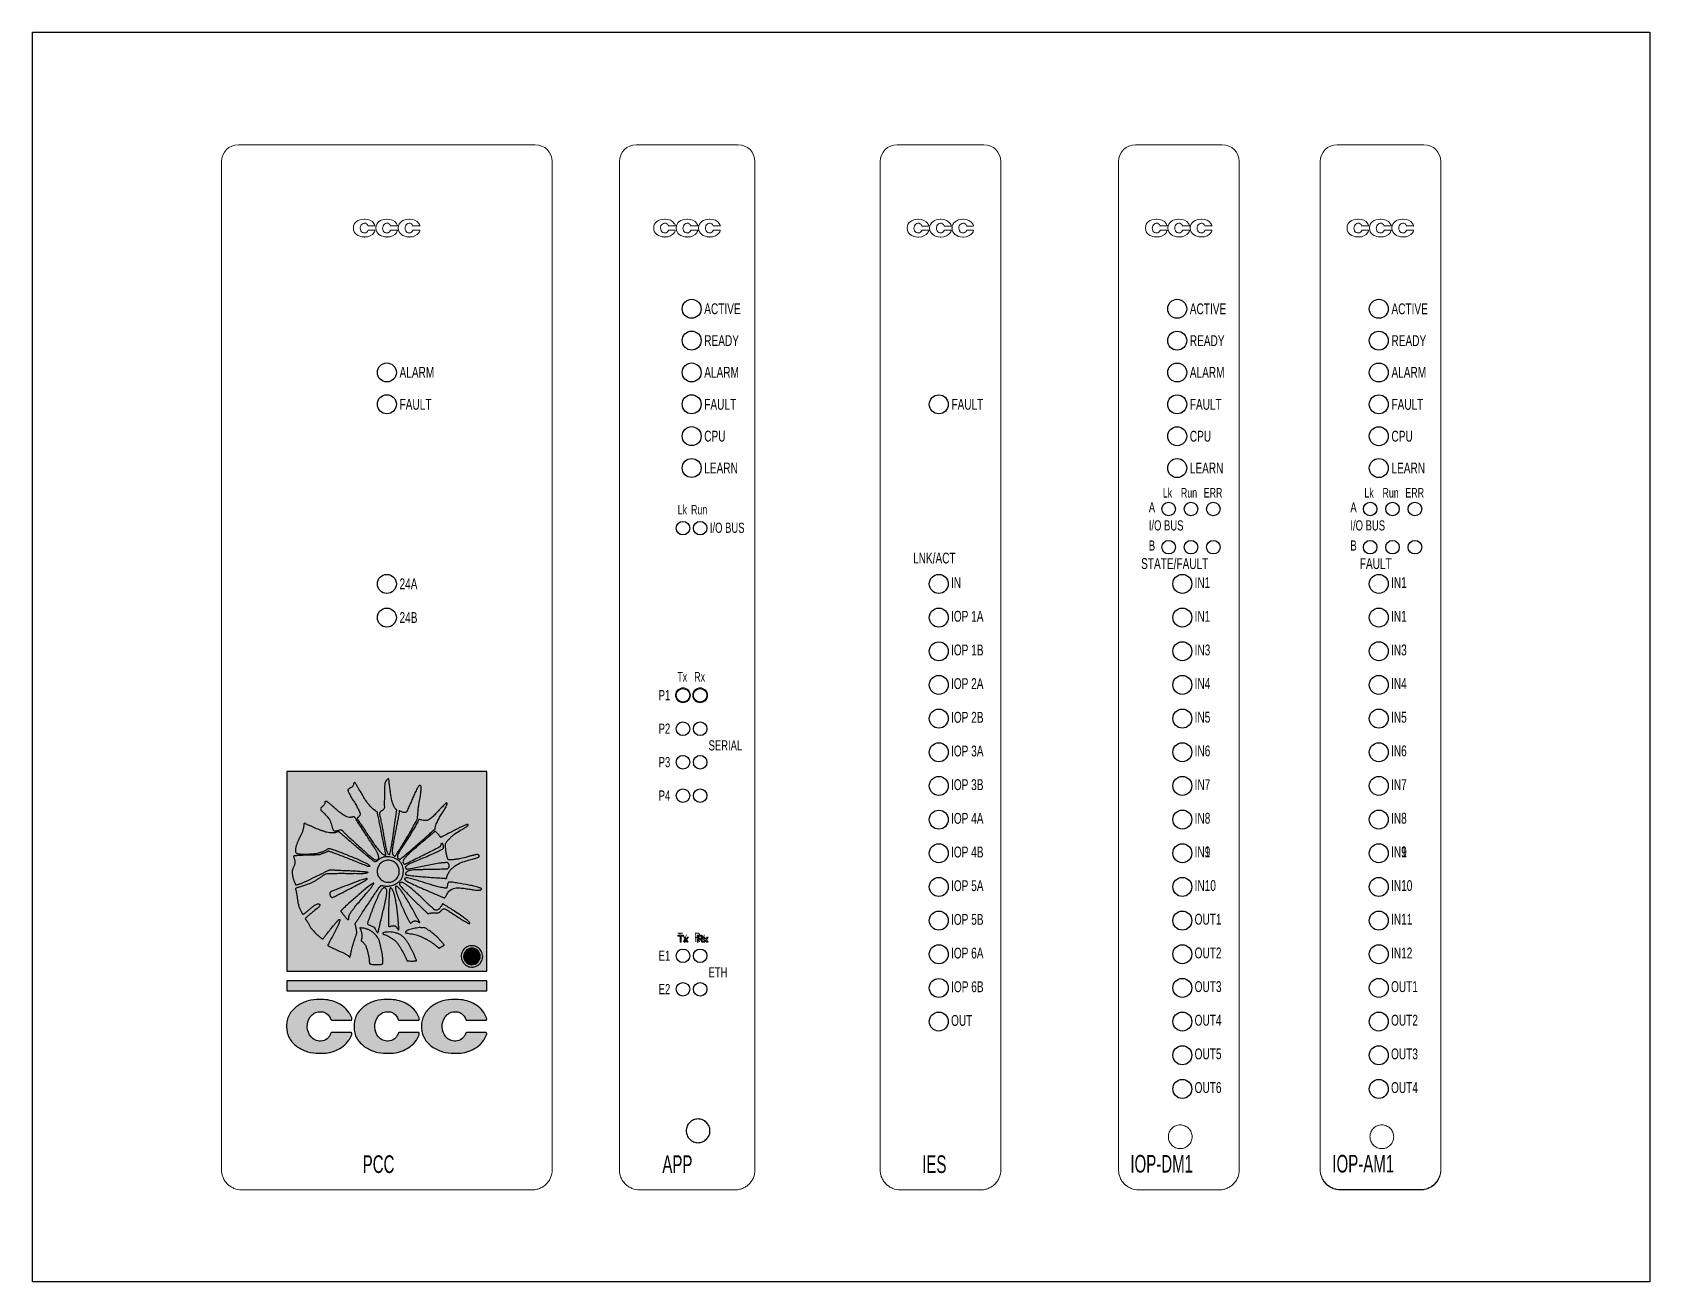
# Model space of a CAD drawing. Header units: millimetres. Extents: x 216 to 455, y 70 to 254.
import ezdxf

# ---------------------------------------------------------------- set-up
doc = ezdxf.new("R2010")
doc.units = ezdxf.units.MM
doc.layers.add('SLD-0', color=179, linetype='Continuous')
doc.styles.add('SLDTEXTSTYLE0', font='TXT', dxfattribs={"width": 0.695402})
doc.styles.add('SLDTEXTSTYLE1', font='TXT', dxfattribs={"width": 0.638186})

msp = doc.modelspace()

# ---------------------------------------------------------------- texts
at = {"layer": 'SLD-0', "attachment_point": 1}
for s, insert, char_height, style in [('ACTIVE', (315.05, 214.35), 1.6, 'SLDTEXTSTYLE0'), ('ACTIVE', (386.71, 214.34), 1.6, 'SLDTEXTSTYLE0'), ('ACTIVE', (416.47, 214.34), 1.6, 'SLDTEXTSTYLE0'), ('READY', (315.05, 209.65), 1.6, 'SLDTEXTSTYLE0'), ('READY', (386.71, 209.64), 1.6, 'SLDTEXTSTYLE0'), ('READY', (416.47, 209.64), 1.6, 'SLDTEXTSTYLE0'), ('ALARM', (270.08, 204.97), 1.6, 'SLDTEXTSTYLE0'), ('ALARM', (315.05, 204.97), 1.6, 'SLDTEXTSTYLE0'), ('ALARM', (386.71, 204.96), 1.6, 'SLDTEXTSTYLE0'), ('ALARM', (416.47, 204.96), 1.6, 'SLDTEXTSTYLE0'), ('FAULT', (270.08, 200.25), 1.6, 'SLDTEXTSTYLE0'), ('FAULT', (315.05, 200.25), 1.6, 'SLDTEXTSTYLE0'), ('FAULT', (351.53, 200.25), 1.6, 'SLDTEXTSTYLE0'), ('FAULT', (386.71, 200.24), 1.6, 'SLDTEXTSTYLE0'), ('FAULT', (416.47, 200.24), 1.6, 'SLDTEXTSTYLE0'), ('CPU', (315.05, 195.55), 1.6, 'SLDTEXTSTYLE0'), ('CPU', (386.71, 195.54), 1.6, 'SLDTEXTSTYLE0'), ('CPU', (416.47, 195.54), 1.6, 'SLDTEXTSTYLE0'), ('LEARN', (315.05, 190.85), 1.6, 'SLDTEXTSTYLE0'), ('LEARN', (386.71, 190.84), 1.6, 'SLDTEXTSTYLE0'), ('LEARN', (416.47, 190.84), 1.6, 'SLDTEXTSTYLE0'), ('Lk', (382.73, 187.09), 1.4, 'SLDTEXTSTYLE0'), ('Run', (385.4, 187.09), 1.4, 'SLDTEXTSTYLE0'), ('ERR', (388.77, 187.09), 1.4, 'SLDTEXTSTYLE0'), ('Lk', (412.48, 187.09), 1.4, 'SLDTEXTSTYLE0'), ('Run', (415.15, 187.09), 1.4, 'SLDTEXTSTYLE0'), ('ERR', (418.53, 187.09), 1.4, 'SLDTEXTSTYLE0'), ('Lk', (311.13, 184.6), 1.4, 'SLDTEXTSTYLE0'), ('Run', (313.11, 184.6), 1.4, 'SLDTEXTSTYLE0'), ('A', (380.66, 185), 1.5, 'SLDTEXTSTYLE0'), ('A', (410.41, 185), 1.5, 'SLDTEXTSTYLE0'), ('I/O BUS', (315.88, 181.98), 1.5, 'SLDTEXTSTYLE0'), ('I/O BUS', (380.66, 182.33), 1.5, 'SLDTEXTSTYLE0'), ('I/O BUS', (410.41, 182.33), 1.5, 'SLDTEXTSTYLE0'), ('B', (380.66, 179.36), 1.5, 'SLDTEXTSTYLE0'), ('B', (410.41, 179.36), 1.5, 'SLDTEXTSTYLE0'), ('LNK/ACT', (345.87, 177.56), 1.6, 'SLDTEXTSTYLE0'), ('STATE/FAULT', (379.53, 176.74), 1.6, 'SLDTEXTSTYLE0'), ('FAULT', (411.8, 176.74), 1.6, 'SLDTEXTSTYLE0'), ('24A', (270.08, 173.75), 1.6, 'SLDTEXTSTYLE0'), ('IN', (351.47, 173.94), 1.6, 'SLDTEXTSTYLE0'), ('IN1', (387.42, 173.94), 1.6, 'SLDTEXTSTYLE0'), ('IN1', (416.41, 173.94), 1.6, 'SLDTEXTSTYLE0'), ('24B', (270.08, 168.78), 1.6, 'SLDTEXTSTYLE0'), ('IOP 1A', (351.47, 168.97), 1.6, 'SLDTEXTSTYLE0'), ('IN1', (387.42, 168.97), 1.6, 'SLDTEXTSTYLE0'), ('IN1', (416.41, 168.97), 1.6, 'SLDTEXTSTYLE0'), ('IOP 1B', (351.47, 164), 1.6, 'SLDTEXTSTYLE0'), ('IN3', (387.42, 164), 1.6, 'SLDTEXTSTYLE0'), ('IN3', (416.41, 164), 1.6, 'SLDTEXTSTYLE0'), ('Tx', (311.08, 159.94), 1.4, 'SLDTEXTSTYLE0'), ('Rx', (313.58, 159.94), 1.4, 'SLDTEXTSTYLE0'), ('IOP 2A', (351.47, 159.03), 1.6, 'SLDTEXTSTYLE0'), ('IN4', (387.42, 159.04), 1.6, 'SLDTEXTSTYLE0'), ('IN4', (416.41, 159.04), 1.6, 'SLDTEXTSTYLE0'), ('P1', (308.33, 157.28), 1.5, 'SLDTEXTSTYLE0'), ('IOP 2B', (351.47, 154.06), 1.6, 'SLDTEXTSTYLE0'), ('IN5', (387.42, 154.07), 1.6, 'SLDTEXTSTYLE0'), ('IN5', (416.41, 154.07), 1.6, 'SLDTEXTSTYLE0'), ('P2', (308.33, 152.34), 1.5, 'SLDTEXTSTYLE0'), ('SERIAL', (315.69, 149.87), 1.5, 'SLDTEXTSTYLE0'), ('IOP 3A', (351.47, 149.09), 1.6, 'SLDTEXTSTYLE0'), ('IN6', (387.42, 149.1), 1.6, 'SLDTEXTSTYLE0'), ('IN6', (416.41, 149.1), 1.6, 'SLDTEXTSTYLE0'), ('P3', (308.33, 147.4), 1.5, 'SLDTEXTSTYLE0'), ('IOP 3B', (351.47, 144.12), 1.6, 'SLDTEXTSTYLE0'), ('IN7', (387.42, 144.13), 1.6, 'SLDTEXTSTYLE0'), ('IN7', (416.41, 144.13), 1.6, 'SLDTEXTSTYLE0'), ('P4', (308.33, 142.47), 1.5, 'SLDTEXTSTYLE0'), ('IOP 4A', (351.47, 139.15), 1.6, 'SLDTEXTSTYLE0'), ('IN8', (387.42, 139.16), 1.6, 'SLDTEXTSTYLE0'), ('IN8', (416.41, 139.16), 1.6, 'SLDTEXTSTYLE0'), ('IOP 4B', (351.47, 134.18), 1.6, 'SLDTEXTSTYLE0'), ('IN9', (387.42, 134.2), 1.6, 'SLDTEXTSTYLE0'), ('IN1', (387.42, 134.2), 1.6, 'SLDTEXTSTYLE0'), ('IN9', (416.41, 134.2), 1.6, 'SLDTEXTSTYLE0'), ('IN1', (416.41, 134.2), 1.6, 'SLDTEXTSTYLE0'), ('IOP 5A', (351.47, 129.21), 1.6, 'SLDTEXTSTYLE0'), ('IN10', (387.42, 129.23), 1.6, 'SLDTEXTSTYLE0'), ('IN10', (416.41, 129.23), 1.6, 'SLDTEXTSTYLE0'), ('IOP 5B', (351.47, 124.24), 1.6, 'SLDTEXTSTYLE0'), ('OUT1', (387.42, 124.26), 1.6, 'SLDTEXTSTYLE0'), ('IN11', (416.41, 124.26), 1.6, 'SLDTEXTSTYLE0'), ('Tx', (311.08, 121.5), 1.4, 'SLDTEXTSTYLE0'), ('Rx', (313.58, 121.5), 1.4, 'SLDTEXTSTYLE0'), ('E1', (308.33, 118.84), 1.5, 'SLDTEXTSTYLE0'), ('IOP 6A', (351.47, 119.27), 1.6, 'SLDTEXTSTYLE0'), ('OUT2', (387.42, 119.29), 1.6, 'SLDTEXTSTYLE0'), ('IN12', (416.41, 119.29), 1.6, 'SLDTEXTSTYLE0'), ('ETH', (315.69, 116.37), 1.5, 'SLDTEXTSTYLE0'), ('E2', (308.33, 113.9), 1.5, 'SLDTEXTSTYLE0'), ('IOP 6B', (351.48, 114.3), 1.6, 'SLDTEXTSTYLE0'), ('OUT3', (387.42, 114.32), 1.6, 'SLDTEXTSTYLE0'), ('OUT1', (416.41, 114.32), 1.6, 'SLDTEXTSTYLE0'), ('OUT', (351.48, 109.33), 1.6, 'SLDTEXTSTYLE0'), ('OUT4', (387.42, 109.36), 1.6, 'SLDTEXTSTYLE0'), ('OUT2', (416.41, 109.36), 1.6, 'SLDTEXTSTYLE0'), ('OUT5', (387.42, 104.39), 1.6, 'SLDTEXTSTYLE0'), ('OUT3', (416.41, 104.39), 1.6, 'SLDTEXTSTYLE0'), ('OUT6', (387.42, 99.42), 1.6, 'SLDTEXTSTYLE0'), ('OUT4', (416.41, 99.42), 1.6, 'SLDTEXTSTYLE0'), ('PCC', (264.64, 88.62), 2.6, 'SLDTEXTSTYLE1'), ('APP', (308.87, 88.62), 2.6, 'SLDTEXTSTYLE1'), ('IES', (347.22, 88.62), 2.6, 'SLDTEXTSTYLE1'), ('IOP-DM1', (377.94, 88.68), 2.6, 'SLDTEXTSTYLE1'), ('IOP-AM1', (407.75, 88.69), 2.6, 'SLDTEXTSTYLE1')]:
    msp.add_mtext(s, dxfattribs=dict(at, insert=insert, char_height=char_height, style=style))

# ---------------------------------------------------------------- hatches: boundary and pattern name
at = {"linetype": 'Continuous'}
for points in [[(253.47, 115.79), (282.95, 115.79), (282.95, 145.27), (253.47, 145.27)], [(253.47, 112.89), (282.95, 112.89), (282.95, 114.35), (253.47, 114.35)]]:
    msp.add_hatch(color=7, dxfattribs=at).paths.add_polyline_path(points, flags=0)
h = msp.add_hatch(color=7, dxfattribs=at)
edge = h.paths.add_edge_path(flags=0)
edge.add_spline(control_points=[(262.63, 142.03), (262.76, 141.8), (262.88, 141.58), (263.14, 141.15), (263.28, 140.94), (263.55, 140.5), (263.68, 140.29), (263.92, 139.84), (264.04, 139.62), (264.18, 139.26), (264.23, 139.14), (264.26, 138.96), (264.26, 138.89), (264.23, 138.77), (264.19, 138.72), (264.06, 138.58), (263.95, 138.5), (263.86, 138.39), (263.85, 138.38), (263.84, 138.35), (263.84, 138.33), (263.84, 138.28), (263.86, 138.25), (263.9, 138.16), (263.94, 138.11), (264.12, 137.84), (264.27, 137.63), (264.55, 137.2), (264.7, 136.98), (264.98, 136.55), (265.12, 136.33), (265.41, 135.9), (265.56, 135.69), (265.85, 135.26), (265.99, 135.04), (266.28, 134.61), (266.43, 134.4), (266.74, 133.99), (266.9, 133.78), (267.15, 133.48), (267.24, 133.39), (267.43, 133.2), (267.52, 133.12), (267.69, 133.01), (267.75, 132.98), (267.84, 132.95), (267.87, 132.94), (267.94, 132.93), (267.97, 132.92), (268.02, 132.93), (268.04, 132.93), (268.06, 132.95), (268.06, 132.97), (268.06, 133.02), (268.05, 133.05), (268.02, 133.15), (268.01, 133.21), (267.97, 133.4), (267.96, 133.53), (267.92, 133.79), (267.89, 133.92), (267.87, 134.04)], knot_values=[0, 0, 0, 0, 0.0625, 0.0625, 0.125, 0.125, 0.1875, 0.1875, 0.25, 0.25, 0.28125, 0.28125, 0.296875, 0.296875, 0.3125, 0.3125, 0.34375, 0.34375, 0.347656, 0.347656, 0.351563, 0.351563, 0.359375, 0.359375, 0.375, 0.375, 0.4375, 0.4375, 0.5, 0.5, 0.5625, 0.5625, 0.625, 0.625, 0.6875, 0.6875, 0.75, 0.75, 0.8125, 0.8125, 0.84375, 0.84375, 0.875, 0.875, 0.890625, 0.890625, 0.898438, 0.898438, 0.90625, 0.90625, 0.910156, 0.910156, 0.914063, 0.914063, 0.921875, 0.921875, 0.9375, 0.9375, 0.96875, 0.96875, 1, 1, 1, 1], weights=[1, 1, 1, 1, 1, 1, 1, 1, 1, 1, 1, 1, 1, 1, 1, 1, 1, 1, 1, 1, 1, 1, 1, 1, 1, 1, 1, 1, 1, 1, 1, 1, 1, 1, 1, 1, 1, 1, 1, 1, 1, 1, 1, 1, 1, 1, 1, 1, 1, 1, 1, 1, 1, 1, 1, 1, 1, 1, 1, 1, 1, 1], degree=3, periodic=0)
edge.add_spline(control_points=[(267.87, 134.04), (267.76, 134.57), (267.65, 135.1), (267.43, 136.16), (267.32, 136.69), (267.17, 137.49), (267.11, 137.75), (267.03, 138.15), (267, 138.29), (266.95, 138.55), (266.92, 138.68), (266.88, 138.88), (266.86, 138.95), (266.84, 139.08), (266.84, 139.15), (266.79, 139.28), (266.74, 139.33), (266.63, 139.41), (266.57, 139.44), (266.29, 139.62), (266.09, 139.81), (265.53, 140.39), (265.2, 140.82), (264.77, 141.5), (264.64, 141.74), (264.36, 142.2), (264.23, 142.43), (264.03, 142.79), (263.96, 142.9), (263.83, 143.13), (263.77, 143.25), (263.65, 143.42), (263.62, 143.48), (263.56, 143.56), (263.54, 143.59), (263.49, 143.63), (263.45, 143.65), (263.39, 143.62), (263.37, 143.59), (263.33, 143.53), (263.32, 143.5), (263.29, 143.44), (263.28, 143.41), (263.27, 143.34), (263.27, 143.31), (263.25, 143.21), (263.21, 143.15), (263.13, 143.04), (263.08, 142.99), (262.91, 142.86), (262.78, 142.8), (262.63, 142.71), (262.6, 142.7), (262.54, 142.66), (262.51, 142.64), (262.47, 142.58), (262.46, 142.55), (262.47, 142.48), (262.47, 142.44), (262.5, 142.34), (262.53, 142.28), (262.58, 142.15), (262.6, 142.09), (262.63, 142.03)], knot_values=[0, 0, 0, 0, 0.125, 0.125, 0.25, 0.25, 0.3125, 0.3125, 0.34375, 0.34375, 0.375, 0.375, 0.390625, 0.390625, 0.40625, 0.40625, 0.421875, 0.421875, 0.4375, 0.4375, 0.5, 0.5, 0.625, 0.625, 0.6875, 0.6875, 0.75, 0.75, 0.78125, 0.78125, 0.8125, 0.8125, 0.828125, 0.828125, 0.835937, 0.835937, 0.84375, 0.84375, 0.851562, 0.851562, 0.859375, 0.859375, 0.867187, 0.867187, 0.875, 0.875, 0.890625, 0.890625, 0.90625, 0.90625, 0.9375, 0.9375, 0.945312, 0.945312, 0.953125, 0.953125, 0.960937, 0.960937, 0.96875, 0.96875, 0.984375, 0.984375, 1, 1, 1, 1], weights=[1, 1, 1, 1, 1, 1, 1, 1, 1, 1, 1, 1, 1, 1, 1, 1, 1, 1, 1, 1, 1, 1, 1, 1, 1, 1, 1, 1, 1, 1, 1, 1, 1, 1, 1, 1, 1, 1, 1, 1, 1, 1, 1, 1, 1, 1, 1, 1, 1, 1, 1, 1, 1, 1, 1, 1, 1, 1, 1, 1, 1, 1, 1, 1], degree=3, periodic=0)
h = msp.add_hatch(color=7, dxfattribs=at)
edge = h.paths.add_edge_path(flags=0)
edge.add_spline(control_points=[(267.89, 143.3), (267.87, 143.06), (267.84, 142.82), (267.84, 142.34), (267.84, 142.1), (267.84, 141.62), (267.84, 141.37), (267.84, 140.89), (267.82, 140.65), (267.83, 140.29), (267.84, 140.17), (267.84, 139.99), (267.84, 139.93), (267.82, 139.81), (267.8, 139.75), (267.7, 139.59), (267.57, 139.54), (267.36, 139.41), (267.26, 139.33), (267.14, 139.19), (267.11, 139.13), (267.1, 139), (267.12, 138.94), (267.17, 138.75), (267.2, 138.63), (267.28, 138.26), (267.33, 138.01), (267.43, 137.51), (267.49, 137.26), (267.58, 136.76), (267.62, 136.51), (267.71, 136.01), (267.76, 135.76), (267.82, 135.38), (267.84, 135.26), (267.88, 135.01), (267.91, 134.88), (267.97, 134.51), (268, 134.25), (268.08, 133.88), (268.11, 133.76), (268.18, 133.51), (268.22, 133.39), (268.3, 133.22), (268.33, 133.16), (268.42, 133.07), (268.48, 133.03), (268.57, 133.01), (268.61, 133.02), (268.65, 133.07), (268.66, 133.1), (268.69, 133.19), (268.7, 133.25), (268.76, 133.57), (268.81, 133.82), (268.86, 134.08)], knot_values=[0, 0, 0, 0, 0.0625, 0.0625, 0.125, 0.125, 0.1875, 0.1875, 0.25, 0.25, 0.28125, 0.28125, 0.296875, 0.296875, 0.3125, 0.3125, 0.34375, 0.34375, 0.375, 0.375, 0.390625, 0.390625, 0.40625, 0.40625, 0.4375, 0.4375, 0.5, 0.5, 0.5625, 0.5625, 0.625, 0.625, 0.6875, 0.6875, 0.71875, 0.71875, 0.75, 0.75, 0.8125, 0.8125, 0.84375, 0.84375, 0.875, 0.875, 0.890625, 0.890625, 0.90625, 0.90625, 0.914062, 0.914062, 0.921875, 0.921875, 0.9375, 0.9375, 1, 1, 1, 1], weights=[1, 1, 1, 1, 1, 1, 1, 1, 1, 1, 1, 1, 1, 1, 1, 1, 1, 1, 1, 1, 1, 1, 1, 1, 1, 1, 1, 1, 1, 1, 1, 1, 1, 1, 1, 1, 1, 1, 1, 1, 1, 1, 1, 1, 1, 1, 1, 1, 1, 1, 1, 1, 1, 1, 1, 1], degree=3, periodic=0)
edge.add_spline(control_points=[(268.86, 134.08), (268.91, 134.31), (268.94, 134.55), (269.02, 135.02), (269.06, 135.25), (269.16, 135.96), (269.23, 136.44), (269.37, 137.38), (269.43, 137.86), (269.53, 138.56), (269.56, 138.8), (269.62, 139.15), (269.64, 139.27), (269.65, 139.42), (269.66, 139.45), (269.67, 139.51), (269.67, 139.54), (269.68, 139.58), (269.67, 139.6), (269.66, 139.62), (269.64, 139.63), (269.6, 139.65), (269.57, 139.66), (269.5, 139.71), (269.47, 139.77), (269.4, 139.87), (269.36, 139.92), (269.27, 140.08), (269.22, 140.19), (269.09, 140.53), (269.02, 140.76), (268.9, 141.23), (268.85, 141.47), (268.77, 141.94), (268.74, 142.19), (268.68, 142.67), (268.64, 142.91), (268.6, 143.27), (268.59, 143.39), (268.55, 143.63), (268.54, 143.75), (268.53, 143.94), (268.52, 144), (268.51, 144.09), (268.52, 144.12), (268.51, 144.16), (268.5, 144.17), (268.47, 144.17), (268.45, 144.16), (268.38, 144.14), (268.32, 144.13), (268.22, 144.06), (268.18, 144.02), (268.07, 143.87), (268.02, 143.76), (267.94, 143.54), (267.91, 143.42), (267.89, 143.3)], knot_values=[0, 0, 0, 0, 0.0625, 0.0625, 0.125, 0.125, 0.25, 0.25, 0.375, 0.375, 0.4375, 0.4375, 0.46875, 0.46875, 0.476562, 0.476562, 0.484375, 0.484375, 0.488281, 0.488281, 0.492187, 0.492187, 0.5, 0.5, 0.515625, 0.515625, 0.53125, 0.53125, 0.5625, 0.5625, 0.625, 0.625, 0.6875, 0.6875, 0.75, 0.75, 0.8125, 0.8125, 0.84375, 0.84375, 0.875, 0.875, 0.890625, 0.890625, 0.898437, 0.898437, 0.902344, 0.902344, 0.90625, 0.90625, 0.921875, 0.921875, 0.9375, 0.9375, 0.96875, 0.96875, 1, 1, 1, 1], weights=[1, 1, 1, 1, 1, 1, 1, 1, 1, 1, 1, 1, 1, 1, 1, 1, 1, 1, 1, 1, 1, 1, 1, 1, 1, 1, 1, 1, 1, 1, 1, 1, 1, 1, 1, 1, 1, 1, 1, 1, 1, 1, 1, 1, 1, 1, 1, 1, 1, 1, 1, 1, 1, 1, 1, 1, 1, 1], degree=3, periodic=0)
h = msp.add_hatch(color=7, dxfattribs=at)
edge = h.paths.add_edge_path(flags=0)
edge.add_spline(control_points=[(272.45, 137.74), (272.51, 137.85), (272.56, 137.96), (272.65, 138.12), (272.68, 138.17), (272.72, 138.29), (272.74, 138.35), (272.75, 138.47), (272.75, 138.53), (272.75, 138.66), (272.76, 138.84), (272.78, 139.03), (272.82, 139.4), (272.84, 139.65), (272.9, 140.14), (272.94, 140.38), (273.07, 141.12), (273.15, 141.61), (273.25, 142.35), (273.29, 142.59), (273.28, 142.91), (273.28, 142.97), (273.26, 143.09), (273.24, 143.16), (273.18, 143.22), (273.14, 143.23), (273.08, 143.22), (273.05, 143.21), (272.97, 143.16), (272.92, 143.12), (272.84, 143.02), (272.81, 142.97), (272.74, 142.87), (272.71, 142.81), (272.62, 142.65), (272.57, 142.54), (272.41, 142.21), (272.3, 141.99), (272.1, 141.54), (272.01, 141.31), (271.83, 140.85), (271.72, 140.63), (271.56, 140.3), (271.51, 140.19), (271.42, 139.96), (271.37, 139.84), (271.26, 139.62), (271.21, 139.51), (271.12, 139.35), (271.09, 139.29), (270.99, 139.22), (270.92, 139.21), (270.74, 139.21), (270.62, 139.24), (270.39, 139.32), (270.28, 139.37), (270.14, 139.45), (270.12, 139.47), (270.08, 139.49), (270.06, 139.49), (270.04, 139.47), (270.04, 139.46), (270.03, 139.38), (270.03, 139.32), (270.01, 139.14), (269.98, 139.02), (269.96, 138.9)], knot_values=[0, 0, 0, 0, 0.03125, 0.03125, 0.046875, 0.046875, 0.0625, 0.0625, 0.078125, 0.078125, 0.09375, 0.125, 0.125, 0.1875, 0.1875, 0.25, 0.25, 0.375, 0.375, 0.4375, 0.4375, 0.453125, 0.453125, 0.46875, 0.46875, 0.476563, 0.476563, 0.484375, 0.484375, 0.5, 0.5, 0.515625, 0.515625, 0.53125, 0.53125, 0.5625, 0.5625, 0.625, 0.625, 0.6875, 0.6875, 0.75, 0.75, 0.78125, 0.78125, 0.8125, 0.8125, 0.84375, 0.84375, 0.859375, 0.859375, 0.875, 0.875, 0.90625, 0.90625, 0.9375, 0.9375, 0.945313, 0.945313, 0.949219, 0.949219, 0.953125, 0.953125, 0.96875, 0.96875, 1, 1, 1, 1], weights=[1, 1, 1, 1, 1, 1, 1, 1, 1, 1, 1, 1, 1, 1, 1, 1, 1, 1, 1, 1, 1, 1, 1, 1, 1, 1, 1, 1, 1, 1, 1, 1, 1, 1, 1, 1, 1, 1, 1, 1, 1, 1, 1, 1, 1, 1, 1, 1, 1, 1, 1, 1, 1, 1, 1, 1, 1, 1, 1, 1, 1, 1, 1, 1, 1, 1, 1], degree=3, periodic=0)
edge.add_spline(control_points=[(269.96, 138.9), (269.92, 138.65), (269.88, 138.4), (269.78, 137.91), (269.73, 137.66), (269.63, 137.16), (269.58, 136.91), (269.48, 136.41), (269.43, 136.17), (269.33, 135.67), (269.29, 135.42), (269.19, 134.92), (269.15, 134.67), (269.07, 134.17), (269.03, 133.92), (269.01, 133.54), (269.01, 133.41), (269.03, 133.22), (269.04, 133.16), (269.07, 133.04), (269.1, 132.97), (269.17, 132.87), (269.22, 132.83), (269.31, 132.79), (269.34, 132.78), (269.4, 132.78), (269.43, 132.8), (269.5, 132.86), (269.53, 132.92), (269.6, 133.03), (269.64, 133.08), (269.75, 133.24), (269.83, 133.34), (269.97, 133.55), (270.04, 133.66), (270.24, 133.99), (270.37, 134.21), (270.64, 134.65), (270.77, 134.86), (271.16, 135.52), (271.42, 135.96), (271.81, 136.63), (271.94, 136.85), (272.19, 137.29), (272.32, 137.51), (272.45, 137.74)], knot_values=[0, 0, 0, 0, 0.0625, 0.0625, 0.125, 0.125, 0.1875, 0.1875, 0.25, 0.25, 0.3125, 0.3125, 0.375, 0.375, 0.4375, 0.4375, 0.46875, 0.46875, 0.484375, 0.484375, 0.5, 0.5, 0.515625, 0.515625, 0.523438, 0.523438, 0.53125, 0.53125, 0.546875, 0.546875, 0.5625, 0.5625, 0.59375, 0.59375, 0.625, 0.625, 0.6875, 0.6875, 0.75, 0.75, 0.875, 0.875, 0.9375, 0.9375, 1, 1, 1, 1], weights=[1, 1, 1, 1, 1, 1, 1, 1, 1, 1, 1, 1, 1, 1, 1, 1, 1, 1, 1, 1, 1, 1, 1, 1, 1, 1, 1, 1, 1, 1, 1, 1, 1, 1, 1, 1, 1, 1, 1, 1, 1, 1, 1, 1, 1, 1], degree=3, periodic=0)
h = msp.add_hatch(color=7, dxfattribs=at)
edge = h.paths.add_edge_path(flags=0)
edge.add_spline(control_points=[(258.99, 139.08), (259.17, 138.89), (259.36, 138.7), (259.68, 138.28), (259.81, 138.05), (260, 137.55), (260.07, 137.28), (260.16, 136.96), (260.17, 136.89), (260.22, 136.77), (260.25, 136.7), (260.32, 136.59), (260.38, 136.55), (260.51, 136.51), (260.58, 136.51), (260.72, 136.52), (260.79, 136.53), (260.92, 136.56), (260.99, 136.58), (261.18, 136.64), (261.33, 136.67), (261.53, 136.62), (261.59, 136.58), (261.69, 136.5), (261.74, 136.45), (261.83, 136.34), (261.87, 136.29), (261.96, 136.18), (262.01, 136.14), (262.27, 135.91), (262.47, 135.72), (262.87, 135.34), (263.08, 135.16), (263.49, 134.79), (263.69, 134.61), (264.09, 134.24), (264.3, 134.05), (264.71, 133.68), (264.91, 133.5), (265.32, 133.13), (265.52, 132.94), (265.94, 132.58), (266.16, 132.42), (266.46, 132.25), (266.52, 132.22), (266.66, 132.19), (266.73, 132.18), (266.83, 132.22), (266.85, 132.24), (266.9, 132.3), (266.92, 132.33), (266.97, 132.41), (267.01, 132.48), (267.02, 132.61), (267.01, 132.68), (266.98, 132.82), (266.96, 132.88), (266.89, 133.07), (266.83, 133.2), (266.71, 133.44), (266.65, 133.56), (266.51, 133.8), (266.44, 133.92), (266.37, 134.03)], knot_values=[0, 0, 0, 0, 0.0625, 0.0625, 0.125, 0.125, 0.1875, 0.1875, 0.203125, 0.203125, 0.21875, 0.21875, 0.234375, 0.234375, 0.25, 0.25, 0.265625, 0.265625, 0.28125, 0.28125, 0.3125, 0.3125, 0.328125, 0.328125, 0.34375, 0.34375, 0.359375, 0.359375, 0.375, 0.375, 0.4375, 0.4375, 0.5, 0.5, 0.5625, 0.5625, 0.625, 0.625, 0.6875, 0.6875, 0.75, 0.75, 0.8125, 0.8125, 0.828125, 0.828125, 0.84375, 0.84375, 0.851563, 0.851563, 0.859375, 0.859375, 0.875, 0.875, 0.890625, 0.890625, 0.90625, 0.90625, 0.9375, 0.9375, 0.96875, 0.96875, 1, 1, 1, 1], weights=[1, 1, 1, 1, 1, 1, 1, 1, 1, 1, 1, 1, 1, 1, 1, 1, 1, 1, 1, 1, 1, 1, 1, 1, 1, 1, 1, 1, 1, 1, 1, 1, 1, 1, 1, 1, 1, 1, 1, 1, 1, 1, 1, 1, 1, 1, 1, 1, 1, 1, 1, 1, 1, 1, 1, 1, 1, 1, 1, 1, 1, 1, 1, 1], degree=3, periodic=0)
edge.add_spline(control_points=[(266.37, 134.03), (266.23, 134.26), (266.08, 134.48), (265.79, 134.92), (265.65, 135.15), (265.36, 135.59), (265.21, 135.81), (264.93, 136.25), (264.78, 136.47), (264.34, 137.14), (264.06, 137.58), (263.7, 138.14), (263.64, 138.25), (263.53, 138.42), (263.49, 138.48), (263.43, 138.55), (263.41, 138.58), (263.35, 138.61), (263.31, 138.6), (263.25, 138.57), (263.22, 138.56), (263.16, 138.54), (263.13, 138.53), (263.03, 138.51), (262.96, 138.5), (262.76, 138.49), (262.63, 138.5), (262.37, 138.56), (262.24, 138.61), (262, 138.73), (261.88, 138.79), (261.55, 139.01), (261.34, 139.17), (260.92, 139.5), (260.72, 139.67), (260.33, 140.03), (260.13, 140.21), (259.83, 140.47), (259.73, 140.56), (259.57, 140.68), (259.51, 140.71), (259.41, 140.8), (259.36, 140.84), (259.23, 140.87), (259.16, 140.85), (259.08, 140.8), (259.05, 140.77), (259.03, 140.71), (259.04, 140.67), (259.04, 140.57), (259.03, 140.51), (258.98, 140.38), (258.94, 140.33), (258.81, 140.18), (258.69, 140.1), (258.54, 139.97), (258.5, 139.92), (258.44, 139.8), (258.43, 139.73), (258.45, 139.63), (258.46, 139.6), (258.5, 139.54), (258.53, 139.52), (258.6, 139.45), (258.65, 139.4), (258.79, 139.26), (258.89, 139.17), (258.99, 139.08)], knot_values=[0, 0, 0, 0, 0.0625, 0.0625, 0.125, 0.125, 0.1875, 0.1875, 0.25, 0.25, 0.375, 0.375, 0.40625, 0.40625, 0.421875, 0.421875, 0.429687, 0.429687, 0.4375, 0.4375, 0.445312, 0.445312, 0.453125, 0.453125, 0.46875, 0.46875, 0.5, 0.5, 0.53125, 0.53125, 0.5625, 0.5625, 0.625, 0.625, 0.6875, 0.6875, 0.75, 0.75, 0.78125, 0.78125, 0.796875, 0.796875, 0.8125, 0.8125, 0.828125, 0.828125, 0.835937, 0.835937, 0.84375, 0.84375, 0.859375, 0.859375, 0.875, 0.875, 0.90625, 0.90625, 0.921875, 0.921875, 0.9375, 0.9375, 0.945312, 0.945312, 0.953125, 0.953125, 0.96875, 0.96875, 1, 1, 1, 1], weights=[1, 1, 1, 1, 1, 1, 1, 1, 1, 1, 1, 1, 1, 1, 1, 1, 1, 1, 1, 1, 1, 1, 1, 1, 1, 1, 1, 1, 1, 1, 1, 1, 1, 1, 1, 1, 1, 1, 1, 1, 1, 1, 1, 1, 1, 1, 1, 1, 1, 1, 1, 1, 1, 1, 1, 1, 1, 1, 1, 1, 1, 1, 1, 1, 1, 1, 1, 1], degree=3, periodic=0)
h = msp.add_hatch(color=179, dxfattribs=at)
edge = h.paths.add_edge_path(flags=0)
edge.add_spline(control_points=[(270.38, 132.48), (270.57, 132.64), (270.76, 132.79), (271.13, 133.11), (271.31, 133.27), (271.87, 133.74), (272.23, 134.07), (272.79, 134.55), (272.97, 134.7), (273.34, 135.02), (273.52, 135.18), (273.89, 135.5), (274.07, 135.67), (274.44, 135.99), (274.63, 136.15), (274.89, 136.4), (274.97, 136.49), (275.11, 136.61), (275.16, 136.64), (275.26, 136.72), (275.3, 136.77), (275.35, 136.88), (275.35, 136.94), (275.37, 137.06), (275.38, 137.12), (275.42, 137.29), (275.46, 137.41), (275.56, 137.63), (275.62, 137.74), (275.72, 137.96), (275.77, 138.07), (275.94, 138.4), (276.05, 138.61), (276.43, 139.23), (276.72, 139.63), (277, 140.17), (277.05, 140.28), (277.1, 140.43), (277.11, 140.46), (277.12, 140.52), (277.11, 140.55), (277.09, 140.59), (277.08, 140.6), (277.05, 140.62), (277.04, 140.63), (276.99, 140.62), (276.97, 140.6), (276.9, 140.54), (276.85, 140.5), (276.76, 140.41), (276.71, 140.37), (276.58, 140.24), (276.49, 140.15), (276.4, 140.06)], knot_values=[0, 0, 0, 0, 0.0625, 0.0625, 0.125, 0.125, 0.25, 0.25, 0.3125, 0.3125, 0.375, 0.375, 0.4375, 0.4375, 0.5, 0.5, 0.53125, 0.53125, 0.546875, 0.546875, 0.5625, 0.5625, 0.578125, 0.578125, 0.59375, 0.59375, 0.625, 0.625, 0.65625, 0.65625, 0.6875, 0.6875, 0.75, 0.75, 0.875, 0.875, 0.90625, 0.90625, 0.914063, 0.914063, 0.921875, 0.921875, 0.925781, 0.925781, 0.929688, 0.929688, 0.9375, 0.9375, 0.953125, 0.953125, 0.96875, 0.96875, 1, 1, 1, 1], weights=[1, 1, 1, 1, 1, 1, 1, 1, 1, 1, 1, 1, 1, 1, 1, 1, 1, 1, 1, 1, 1, 1, 1, 1, 1, 1, 1, 1, 1, 1, 1, 1, 1, 1, 1, 1, 1, 1, 1, 1, 1, 1, 1, 1, 1, 1, 1, 1, 1, 1, 1, 1, 1, 1], degree=3, periodic=0)
edge.add_spline(control_points=[(276.4, 140.06), (276.32, 139.98), (276.23, 139.89), (276.11, 139.76), (276.07, 139.72), (275.98, 139.63), (275.94, 139.59), (275.83, 139.45), (275.74, 139.37), (275.57, 139.19), (275.49, 139.11), (275.25, 138.84), (275.07, 138.68), (274.81, 138.43), (274.72, 138.35), (274.53, 138.2), (274.43, 138.13), (274.21, 138.04), (274.09, 138.03), (273.85, 138.02), (273.73, 138.02), (273.49, 138.04), (273.37, 138.08), (273.21, 138.14), (273.15, 138.17), (273.06, 138.2), (273.04, 138.2), (272.98, 138.2), (272.95, 138.19), (272.89, 138.12), (272.87, 138.06), (272.83, 137.95), (272.81, 137.89), (272.72, 137.74), (272.65, 137.64), (272.47, 137.33), (272.36, 137.11), (272.11, 136.7), (271.99, 136.5), (271.74, 136.09), (271.62, 135.88), (271.35, 135.48), (271.22, 135.29), (270.96, 134.88), (270.83, 134.68), (270.56, 134.29), (270.43, 134.09), (270.17, 133.68), (270.06, 133.48), (269.9, 133.16), (269.84, 133.05), (269.78, 132.88), (269.77, 132.81), (269.77, 132.69), (269.77, 132.63), (269.82, 132.51), (269.86, 132.46), (269.96, 132.39), (270.02, 132.37), (270.11, 132.33), (270.14, 132.32), (270.18, 132.31), (270.2, 132.31), (270.23, 132.33), (270.24, 132.34), (270.27, 132.37), (270.29, 132.4), (270.34, 132.44), (270.36, 132.46), (270.38, 132.48)], knot_values=[0, 0, 0, 0, 0.03125, 0.03125, 0.046875, 0.046875, 0.0625, 0.0625, 0.09375, 0.09375, 0.125, 0.125, 0.1875, 0.1875, 0.21875, 0.21875, 0.25, 0.25, 0.28125, 0.28125, 0.3125, 0.3125, 0.34375, 0.34375, 0.359375, 0.359375, 0.367187, 0.367187, 0.375, 0.375, 0.390625, 0.390625, 0.40625, 0.40625, 0.4375, 0.4375, 0.5, 0.5, 0.5625, 0.5625, 0.625, 0.625, 0.6875, 0.6875, 0.75, 0.75, 0.8125, 0.8125, 0.875, 0.875, 0.90625, 0.90625, 0.921875, 0.921875, 0.9375, 0.9375, 0.953125, 0.953125, 0.96875, 0.96875, 0.976562, 0.976562, 0.980469, 0.980469, 0.984375, 0.984375, 0.992187, 0.992187, 1, 1, 1, 1], weights=[1, 1, 1, 1, 1, 1, 1, 1, 1, 1, 1, 1, 1, 1, 1, 1, 1, 1, 1, 1, 1, 1, 1, 1, 1, 1, 1, 1, 1, 1, 1, 1, 1, 1, 1, 1, 1, 1, 1, 1, 1, 1, 1, 1, 1, 1, 1, 1, 1, 1, 1, 1, 1, 1, 1, 1, 1, 1, 1, 1, 1, 1, 1, 1, 1, 1, 1, 1, 1, 1], degree=3, periodic=0)
h = msp.add_hatch(color=7, dxfattribs=at)
edge = h.paths.add_edge_path(flags=0)
edge.add_spline(control_points=[(256.66, 129.24), (256.8, 129.3), (256.94, 129.38), (257.23, 129.52), (257.37, 129.58), (257.79, 129.79), (258.08, 129.94), (258.5, 130.15), (258.65, 130.21), (258.93, 130.35), (259.07, 130.43), (259.35, 130.57), (259.5, 130.62), (259.68, 130.71), (259.72, 130.73), (259.79, 130.75), (259.83, 130.75), (259.94, 130.75), (260.01, 130.74), (260.16, 130.73), (260.23, 130.73), (260.38, 130.73), (260.46, 130.73), (260.68, 130.7), (260.82, 130.7), (261.12, 130.71), (261.27, 130.7), (261.56, 130.68), (261.71, 130.66), (262, 130.63), (262.15, 130.64), (262.45, 130.64), (262.6, 130.64), (263.04, 130.62), (263.33, 130.6), (263.92, 130.57), (264.22, 130.55), (264.66, 130.52), (264.81, 130.51), (265.03, 130.48), (265.1, 130.47), (265.21, 130.45), (265.25, 130.45), (265.3, 130.44), (265.32, 130.44), (265.35, 130.43), (265.37, 130.42), (265.39, 130.38), (265.38, 130.36), (265.36, 130.33), (265.35, 130.32), (265.3, 130.29), (265.27, 130.28), (265.16, 130.24), (265.09, 130.22), (264.95, 130.2), (264.87, 130.2), (264.73, 130.18), (264.66, 130.18), (264.44, 130.17), (264.29, 130.16), (264, 130.15), (263.85, 130.16), (263.56, 130.19), (263.42, 130.19), (263.2, 130.18), (263.13, 130.17), (262.98, 130.16), (262.91, 130.17), (262.69, 130.17), (262.54, 130.18), (262.25, 130.18), (262.1, 130.18), (261.81, 130.21), (261.67, 130.23), (261.37, 130.24), (261.23, 130.22), (260.94, 130.18), (260.79, 130.18), (260.5, 130.18), (260.35, 130.18), (260.06, 130.17), (259.92, 130.16), (259.7, 130.16), (259.62, 130.16), (259.48, 130.16), (259.41, 130.16), (259.19, 130.12), (259.05, 130.05), (258.79, 129.9), (258.66, 129.81), (258.42, 129.63), (258.29, 129.55), (258.04, 129.38), (257.92, 129.29), (257.66, 129.13), (257.53, 129.05), (257.27, 128.91), (257.13, 128.85), (256.71, 128.68), (256.42, 128.57), (255.85, 128.37), (255.55, 128.29), (255.12, 128.15), (254.98, 128.1), (254.8, 128.02), (254.77, 128), (254.73, 127.97), (254.72, 127.97), (254.7, 127.96), (254.7, 127.95), (254.71, 127.92), (254.72, 127.9), (254.75, 127.81), (254.78, 127.74), (254.83, 127.6), (254.83, 127.52), (254.86, 127.37), (254.87, 127.3), (254.92, 127.08), (254.94, 126.93), (254.98, 126.63), (255, 126.47), (255.03, 126.17), (255.06, 126.02), (255.13, 125.73), (255.16, 125.58), (255.25, 125.29), (255.31, 125.15), (255.4, 124.94), (255.43, 124.87), (255.49, 124.73), (255.53, 124.67), (255.6, 124.54), (255.64, 124.47), (255.69, 124.37), (255.71, 124.34), (255.75, 124.27), (255.77, 124.24), (255.83, 124.19), (255.87, 124.2), (255.94, 124.23), (255.97, 124.26), (256.06, 124.33), (256.12, 124.37), (256.3, 124.5), (256.41, 124.6), (256.64, 124.79), (256.76, 124.89), (256.99, 125.08), (257.1, 125.18), (257.34, 125.36), (257.46, 125.45), (257.65, 125.57), (257.72, 125.61), (257.85, 125.67), (257.92, 125.7), (258.07, 125.73), (258.15, 125.73), (258.25, 125.68), (258.28, 125.66), (258.33, 125.6), (258.35, 125.56), (258.35, 125.49), (258.33, 125.45), (258.29, 125.39), (258.26, 125.36), (258.18, 125.28), (258.13, 125.23), (257.85, 124.98), (257.61, 124.8), (257.27, 124.51), (257.15, 124.42), (256.91, 124.24), (256.8, 124.14), (256.57, 123.95), (256.45, 123.85), (256.29, 123.7), (256.23, 123.65), (256.17, 123.55), (256.16, 123.51), (256.2, 123.45), (256.24, 123.43), (256.29, 123.38), (256.31, 123.35), (256.35, 123.29), (256.37, 123.26), (256.44, 123.17), (256.48, 123.11), (256.6, 122.91), (256.67, 122.78), (256.81, 122.52), (256.87, 122.38), (257.03, 122.13), (257.12, 122.01), (257.41, 121.67), (257.62, 121.45), (257.95, 121.14), (258.07, 121.05), (258.3, 120.85), (258.41, 120.75), (258.56, 120.64), (258.59, 120.62), (258.66, 120.58), (258.69, 120.55), (258.74, 120.54), (258.76, 120.55), (258.79, 120.57), (258.8, 120.59), (258.83, 120.63), (258.86, 120.66), (258.93, 120.75), (258.98, 120.81), (259.08, 120.92), (259.12, 120.98), (259.36, 121.28), (259.55, 121.52), (259.91, 122), (260.1, 122.24), (260.39, 122.59), (260.49, 122.7), (260.63, 122.88), (260.68, 122.94), (260.78, 123.05), (260.83, 123.11), (260.94, 123.21), (260.99, 123.27), (261.07, 123.35), (261.1, 123.38), (261.16, 123.41), (261.2, 123.43), (261.25, 123.44), (261.26, 123.43), (261.27, 123.42), (261.27, 123.41), (261.28, 123.38), (261.28, 123.37), (261.27, 123.31), (261.27, 123.27), (261.25, 123.16), (261.22, 123.09), (261.14, 122.88), (261.08, 122.74), (260.96, 122.47), (260.9, 122.33), (260.77, 122.06), (260.7, 121.93), (260.57, 121.66), (260.5, 121.53), (260.29, 121.13), (260.15, 120.87), (259.94, 120.47), (259.87, 120.34), (259.76, 120.15), (259.73, 120.08), (259.67, 119.94), (259.64, 119.87), (259.59, 119.77), (259.57, 119.74), (259.52, 119.68), (259.5, 119.65), (259.48, 119.6), (259.49, 119.58), (259.52, 119.56), (259.54, 119.56), (259.59, 119.54), (259.63, 119.53), (259.72, 119.46), (259.79, 119.42), (259.92, 119.36), (260, 119.34), (260.13, 119.27), (260.19, 119.23), (260.33, 119.17), (260.4, 119.14), (260.6, 119.04), (260.74, 118.98), (261.14, 118.78), (261.42, 118.67), (261.83, 118.47), (261.96, 118.4), (262.23, 118.26), (262.36, 118.18), (262.54, 118.05), (262.59, 118), (262.66, 117.93), (262.68, 117.92), (262.7, 117.89), (262.71, 117.87), (262.74, 117.87), (262.75, 117.88), (262.76, 117.9), (262.77, 117.9), (262.78, 117.93), (262.78, 117.95), (262.8, 118.04), (262.82, 118.11), (262.86, 118.25), (262.88, 118.33), (262.92, 118.54), (262.95, 118.69), (263.03, 118.98), (263.06, 119.12), (263.17, 119.55), (263.26, 119.84), (263.39, 120.27), (263.43, 120.41), (263.52, 120.69), (263.58, 120.83), (263.68, 121.11), (263.73, 121.25), (263.78, 121.55), (263.77, 121.71), (263.72, 122.01), (263.68, 122.16), (263.6, 122.45), (263.54, 122.6), (263.55, 122.83), (263.58, 122.9), (263.66, 123.03), (263.72, 123.09), (263.85, 123.28), (263.93, 123.41), (264.08, 123.67), (264.17, 123.8), (264.34, 124.06), (264.42, 124.18), (264.68, 124.57), (264.85, 124.82), (265.19, 125.34), (265.36, 125.59), (265.69, 126.1), (265.87, 126.36), (266.21, 126.86), (266.38, 127.13), (266.72, 127.64), (266.9, 127.88), (267.09, 128.13)], knot_values=[0, 0, 0, 0, 0.007813, 0.007813, 0.015625, 0.015625, 0.03125, 0.03125, 0.039063, 0.039063, 0.046875, 0.046875, 0.054688, 0.054688, 0.056641, 0.056641, 0.058594, 0.058594, 0.0625, 0.0625, 0.066406, 0.066406, 0.070313, 0.070313, 0.078125, 0.078125, 0.085938, 0.085938, 0.09375, 0.09375, 0.101563, 0.101563, 0.109375, 0.109375, 0.125, 0.125, 0.140625, 0.140625, 0.148438, 0.148438, 0.152344, 0.152344, 0.154297, 0.154297, 0.155273, 0.155273, 0.15625, 0.15625, 0.157227, 0.157227, 0.158203, 0.158203, 0.160156, 0.160156, 0.164063, 0.164063, 0.167969, 0.167969, 0.171875, 0.171875, 0.179688, 0.179688, 0.1875, 0.1875, 0.195313, 0.195313, 0.199219, 0.199219, 0.203125, 0.203125, 0.210938, 0.210938, 0.21875, 0.21875, 0.226563, 0.226563, 0.234375, 0.234375, 0.242188, 0.242188, 0.25, 0.25, 0.257813, 0.257813, 0.261719, 0.261719, 0.265625, 0.265625, 0.273438, 0.273438, 0.28125, 0.28125, 0.289063, 0.289063, 0.296875, 0.296875, 0.304688, 0.304688, 0.3125, 0.3125, 0.328125, 0.328125, 0.34375, 0.34375, 0.351563, 0.351563, 0.353516, 0.353516, 0.354004, 0.354004, 0.354492, 0.354492, 0.355469, 0.355469, 0.359375, 0.359375, 0.363281, 0.363281, 0.367188, 0.367188, 0.375, 0.375, 0.382813, 0.382813, 0.390625, 0.390625, 0.398438, 0.398438, 0.40625, 0.40625, 0.410156, 0.410156, 0.414063, 0.414063, 0.417969, 0.417969, 0.419922, 0.419922, 0.421875, 0.421875, 0.423828, 0.423828, 0.425781, 0.425781, 0.429688, 0.429688, 0.4375, 0.4375, 0.445313, 0.445313, 0.453125, 0.453125, 0.460938, 0.460938, 0.464844, 0.464844, 0.46875, 0.46875, 0.472656, 0.472656, 0.474609, 0.474609, 0.476563, 0.476563, 0.478516, 0.478516, 0.480469, 0.480469, 0.484375, 0.484375, 0.5, 0.5, 0.507813, 0.507813, 0.515625, 0.515625, 0.523438, 0.523438, 0.527344, 0.527344, 0.529297, 0.529297, 0.53125, 0.53125, 0.533203, 0.533203, 0.535156, 0.535156, 0.539062, 0.539062, 0.546875, 0.546875, 0.554687, 0.554687, 0.5625, 0.5625, 0.578125, 0.578125, 0.585937, 0.585937, 0.59375, 0.59375, 0.595703, 0.595703, 0.597656, 0.597656, 0.598633, 0.598633, 0.599609, 0.599609, 0.601562, 0.601562, 0.605469, 0.605469, 0.609375, 0.609375, 0.625, 0.625, 0.640625, 0.640625, 0.648437, 0.648437, 0.652344, 0.652344, 0.65625, 0.65625, 0.660156, 0.660156, 0.662109, 0.662109, 0.664062, 0.664062, 0.664551, 0.664551, 0.665039, 0.665039, 0.666016, 0.666016, 0.667969, 0.667969, 0.671875, 0.671875, 0.679687, 0.679687, 0.6875, 0.6875, 0.695312, 0.695312, 0.703125, 0.703125, 0.71875, 0.71875, 0.726562, 0.726562, 0.730469, 0.730469, 0.734375, 0.734375, 0.736328, 0.736328, 0.738281, 0.738281, 0.739258, 0.739258, 0.740234, 0.740234, 0.742187, 0.742187, 0.746094, 0.746094, 0.75, 0.75, 0.753906, 0.753906, 0.757812, 0.757812, 0.765625, 0.765625, 0.78125, 0.78125, 0.789062, 0.789062, 0.796875, 0.796875, 0.800781, 0.800781, 0.801758, 0.801758, 0.802734, 0.802734, 0.803223, 0.803223, 0.803711, 0.803711, 0.804687, 0.804687, 0.808594, 0.808594, 0.8125, 0.8125, 0.820312, 0.820312, 0.828125, 0.828125, 0.84375, 0.84375, 0.851562, 0.851562, 0.859375, 0.859375, 0.867187, 0.867187, 0.875, 0.875, 0.882812, 0.882812, 0.890625, 0.890625, 0.894531, 0.894531, 0.898437, 0.898437, 0.90625, 0.90625, 0.914062, 0.914062, 0.921875, 0.921875, 0.9375, 0.9375, 0.953125, 0.953125, 0.96875, 0.96875, 0.984375, 0.984375, 1, 1, 1, 1], weights=[1, 1, 1, 1, 1, 1, 1, 1, 1, 1, 1, 1, 1, 1, 1, 1, 1, 1, 1, 1, 1, 1, 1, 1, 1, 1, 1, 1, 1, 1, 1, 1, 1, 1, 1, 1, 1, 1, 1, 1, 1, 1, 1, 1, 1, 1, 1, 1, 1, 1, 1, 1, 1, 1, 1, 1, 1, 1, 1, 1, 1, 1, 1, 1, 1, 1, 1, 1, 1, 1, 1, 1, 1, 1, 1, 1, 1, 1, 1, 1, 1, 1, 1, 1, 1, 1, 1, 1, 1, 1, 1, 1, 1, 1, 1, 1, 1, 1, 1, 1, 1, 1, 1, 1, 1, 1, 1, 1, 1, 1, 1, 1, 1, 1, 1, 1, 1, 1, 1, 1, 1, 1, 1, 1, 1, 1, 1, 1, 1, 1, 1, 1, 1, 1, 1, 1, 1, 1, 1, 1, 1, 1, 1, 1, 1, 1, 1, 1, 1, 1, 1, 1, 1, 1, 1, 1, 1, 1, 1, 1, 1, 1, 1, 1, 1, 1, 1, 1, 1, 1, 1, 1, 1, 1, 1, 1, 1, 1, 1, 1, 1, 1, 1, 1, 1, 1, 1, 1, 1, 1, 1, 1, 1, 1, 1, 1, 1, 1, 1, 1, 1, 1, 1, 1, 1, 1, 1, 1, 1, 1, 1, 1, 1, 1, 1, 1, 1, 1, 1, 1, 1, 1, 1, 1, 1, 1, 1, 1, 1, 1, 1, 1, 1, 1, 1, 1, 1, 1, 1, 1, 1, 1, 1, 1, 1, 1, 1, 1, 1, 1, 1, 1, 1, 1, 1, 1, 1, 1, 1, 1, 1, 1, 1, 1, 1, 1, 1, 1, 1, 1, 1, 1, 1, 1, 1, 1, 1, 1, 1, 1, 1, 1, 1, 1, 1, 1, 1, 1, 1, 1, 1, 1, 1, 1, 1, 1, 1, 1, 1, 1, 1, 1, 1, 1, 1, 1, 1, 1, 1, 1, 1, 1, 1, 1, 1, 1, 1, 1, 1, 1, 1, 1, 1, 1, 1, 1, 1, 1, 1, 1, 1, 1, 1, 1, 1, 1, 1, 1], degree=3, periodic=0)
edge.add_spline(control_points=[(267.09, 128.13), (267.1, 128.16), (267.12, 128.19), (267.18, 128.24), (267.2, 128.27), (267.25, 128.33), (267.27, 128.36), (267.32, 128.41), (267.35, 128.43), (267.43, 128.45), (267.46, 128.45), (267.54, 128.43), (267.57, 128.42), (267.68, 128.39), (267.76, 128.38), (267.9, 128.37), (267.98, 128.36), (268.09, 128.33), (268.13, 128.33), (268.2, 128.32), (268.24, 128.32), (268.35, 128.34), (268.43, 128.35), (268.57, 128.37), (268.65, 128.37), (269.02, 128.44), (269.3, 128.53), (269.62, 128.72), (269.68, 128.76), (269.81, 128.84), (269.87, 128.88), (270.04, 129.03), (270.15, 129.13), (270.33, 129.37), (270.41, 129.49), (270.53, 129.76), (270.58, 129.91), (270.63, 130.2), (270.64, 130.34), (270.65, 130.64), (270.64, 130.79), (270.6, 131.08), (270.56, 131.22), (270.46, 131.5), (270.39, 131.63), (270.22, 131.88), (270.12, 131.99), (269.89, 132.18), (269.76, 132.26), (269.5, 132.41), (269.37, 132.48), (269.09, 132.58), (268.95, 132.62), (268.65, 132.67), (268.5, 132.69), (268.2, 132.7), (268.06, 132.69), (267.83, 132.65), (267.76, 132.63), (267.61, 132.58), (267.54, 132.56), (267.33, 132.47), (267.2, 132.39), (267.02, 132.25), (266.96, 132.2), (266.84, 132.11), (266.78, 132.07), (266.65, 131.98), (266.58, 131.94), (266.46, 131.94), (266.43, 131.95), (266.36, 131.98), (266.32, 132), (266.17, 132.11), (266.05, 132.2), (265.81, 132.39), (265.69, 132.48), (265.45, 132.67), (265.33, 132.77), (265.1, 132.97), (264.99, 133.07), (264.64, 133.35), (264.41, 133.55), (263.95, 133.95), (263.72, 134.15), (263.37, 134.45), (263.26, 134.55), (263.03, 134.74), (262.91, 134.84), (262.56, 135.13), (262.34, 135.34), (262, 135.64), (261.88, 135.73), (261.65, 135.93), (261.54, 136.04), (261.36, 136.18), (261.3, 136.22), (261.21, 136.3), (261.19, 136.33), (261.15, 136.37), (261.14, 136.39), (261.1, 136.4), (261.08, 136.4), (260.99, 136.39), (260.92, 136.37), (260.81, 136.34), (260.77, 136.33), (260.72, 136.3), (260.71, 136.29), (260.69, 136.26), (260.67, 136.25), (260.62, 136.23), (260.58, 136.23), (260.5, 136.22), (260.47, 136.22), (260.35, 136.2), (260.28, 136.19), (260.13, 136.19), (260.05, 136.2), (259.9, 136.2), (259.83, 136.21), (259.61, 136.25), (259.46, 136.27), (259.17, 136.34), (259.03, 136.39), (258.75, 136.48), (258.61, 136.52), (258.33, 136.62), (258.19, 136.68), (257.78, 136.84), (257.51, 136.97), (257.1, 137.15), (256.96, 137.21), (256.69, 137.33), (256.56, 137.39), (256.36, 137.49), (256.29, 137.53), (256.19, 137.57), (256.15, 137.58), (256.1, 137.6), (256.09, 137.61), (256.05, 137.63), (256.03, 137.65), (256, 137.63), (256, 137.61), (255.99, 137.58), (255.98, 137.56), (255.98, 137.5), (255.98, 137.47), (255.97, 137.36), (255.96, 137.29), (255.93, 137.14), (255.92, 137.07), (255.89, 136.93), (255.88, 136.85), (255.83, 136.72), (255.8, 136.65), (255.78, 136.51), (255.77, 136.43), (255.7, 136.22), (255.61, 136.1), (255.48, 135.83), (255.43, 135.7), (255.3, 135.43), (255.23, 135.29), (255.11, 135.02), (255.05, 134.89), (254.94, 134.62), (254.89, 134.48), (254.8, 134.19), (254.76, 134.05), (254.74, 133.82), (254.74, 133.75), (254.74, 133.6), (254.74, 133.52), (254.74, 133.41), (254.74, 133.37), (254.77, 133.3), (254.79, 133.27), (254.87, 133.19), (254.95, 133.16), (255.09, 133.13), (255.17, 133.12), (255.32, 133.11), (255.39, 133.11), (255.61, 133.09), (255.76, 133.08), (256.21, 133.07), (256.51, 133.08), (257.11, 133.11), (257.41, 133.13), (257.85, 133.2), (258, 133.23), (258.3, 133.31), (258.44, 133.34), (258.73, 133.44), (258.87, 133.49), (259.07, 133.59), (259.14, 133.62), (259.27, 133.7), (259.33, 133.74), (259.46, 133.82), (259.52, 133.86), (259.66, 133.91), (259.74, 133.92), (259.89, 133.89), (259.96, 133.85), (260.1, 133.8), (260.17, 133.78), (260.38, 133.71), (260.52, 133.66), (260.81, 133.55), (260.95, 133.5), (261.65, 133.24), (262.21, 133.01), (263.05, 132.68), (263.33, 132.57), (263.74, 132.39), (263.88, 132.34), (264.16, 132.22), (264.29, 132.16), (264.57, 132.03), (264.7, 131.97), (264.97, 131.83), (265.11, 131.77), (265.3, 131.65), (265.36, 131.61), (265.49, 131.52), (265.55, 131.48), (265.64, 131.41), (265.67, 131.38), (265.69, 131.31), (265.68, 131.27), (265.61, 131.23), (265.57, 131.23), (265.5, 131.24), (265.46, 131.25), (265.35, 131.29), (265.28, 131.32), (265.14, 131.37), (265.07, 131.4), (264.86, 131.48), (264.72, 131.53), (264.3, 131.7), (264.02, 131.81), (263.19, 132.15), (262.63, 132.37), (261.79, 132.7), (261.51, 132.8), (260.95, 133.02), (260.67, 133.12), (260.32, 133.26), (260.25, 133.28), (260.1, 133.33), (260.03, 133.35), (259.9, 133.41), (259.83, 133.45), (259.73, 133.49), (259.69, 133.51), (259.62, 133.51), (259.58, 133.5), (259.51, 133.47), (259.48, 133.45), (259.41, 133.42), (259.38, 133.4), (259.28, 133.36), (259.2, 133.34), (259, 133.26), (258.86, 133.2), (258.65, 133.11), (258.58, 133.08), (258.44, 133.02), (258.37, 132.99), (258.22, 132.97), (258.15, 132.97), (258, 132.96), (257.92, 132.95), (257.69, 132.94), (257.54, 132.93), (257.24, 132.93), (257.09, 132.94), (256.86, 132.92), (256.78, 132.91), (256.63, 132.9), (256.56, 132.9), (256.33, 132.9), (256.18, 132.9), (255.87, 132.89), (255.72, 132.88), (255.42, 132.87), (255.27, 132.87), (255.04, 132.85), (254.97, 132.85), (254.82, 132.83), (254.74, 132.81), (254.63, 132.81), (254.59, 132.81), (254.51, 132.8), (254.47, 132.79), (254.44, 132.74), (254.44, 132.72), (254.44, 132.69), (254.45, 132.67), (254.47, 132.62), (254.49, 132.58), (254.55, 132.41), (254.59, 132.26), (254.62, 132.03), (254.63, 131.96), (254.63, 131.81), (254.64, 131.73), (254.6, 131.51), (254.54, 131.38), (254.42, 131.11), (254.37, 130.97), (254.27, 130.69), (254.23, 130.54), (254.23, 130.25), (254.25, 130.11), (254.28, 129.89), (254.3, 129.82), (254.33, 129.68), (254.35, 129.61), (254.42, 129.4), (254.45, 129.26), (254.55, 128.98), (254.61, 128.85), (254.67, 128.68), (254.68, 128.64), (254.72, 128.58), (254.76, 128.56), (254.87, 128.54), (254.94, 128.56), (255.16, 128.61), (255.3, 128.66), (255.58, 128.76), (255.71, 128.82), (255.98, 128.93), (256.12, 128.99), (256.39, 129.12), (256.52, 129.18), (256.66, 129.24)], knot_values=[0, 0, 0, 0, 0.001953, 0.001953, 0.003906, 0.003906, 0.005859, 0.005859, 0.007813, 0.007813, 0.009766, 0.009766, 0.011719, 0.011719, 0.015625, 0.015625, 0.019531, 0.019531, 0.021484, 0.021484, 0.023438, 0.023438, 0.027344, 0.027344, 0.03125, 0.03125, 0.046875, 0.046875, 0.050781, 0.050781, 0.054688, 0.054688, 0.0625, 0.0625, 0.070313, 0.070313, 0.078125, 0.078125, 0.085938, 0.085938, 0.09375, 0.09375, 0.101563, 0.101563, 0.109375, 0.109375, 0.117188, 0.117188, 0.125, 0.125, 0.132813, 0.132813, 0.140625, 0.140625, 0.148438, 0.148438, 0.15625, 0.15625, 0.160156, 0.160156, 0.164063, 0.164063, 0.171875, 0.171875, 0.175781, 0.175781, 0.179688, 0.179688, 0.183594, 0.183594, 0.185547, 0.185547, 0.1875, 0.1875, 0.195313, 0.195313, 0.203125, 0.203125, 0.210938, 0.210938, 0.21875, 0.21875, 0.234375, 0.234375, 0.25, 0.25, 0.257813, 0.257813, 0.265625, 0.265625, 0.28125, 0.28125, 0.289063, 0.289063, 0.296875, 0.296875, 0.300781, 0.300781, 0.302734, 0.302734, 0.303711, 0.303711, 0.304688, 0.304688, 0.308594, 0.308594, 0.310547, 0.310547, 0.311523, 0.311523, 0.3125, 0.3125, 0.314453, 0.314453, 0.316406, 0.316406, 0.320313, 0.320313, 0.324219, 0.324219, 0.328125, 0.328125, 0.335938, 0.335938, 0.34375, 0.34375, 0.351563, 0.351563, 0.359375, 0.359375, 0.375, 0.375, 0.382813, 0.382813, 0.390625, 0.390625, 0.394531, 0.394531, 0.396484, 0.396484, 0.397461, 0.397461, 0.398438, 0.398438, 0.399414, 0.399414, 0.400391, 0.400391, 0.402344, 0.402344, 0.40625, 0.40625, 0.410156, 0.410156, 0.414063, 0.414063, 0.417969, 0.417969, 0.421875, 0.421875, 0.429688, 0.429688, 0.4375, 0.4375, 0.445313, 0.445313, 0.453125, 0.453125, 0.460938, 0.460938, 0.46875, 0.46875, 0.472656, 0.472656, 0.476562, 0.476562, 0.478516, 0.478516, 0.480469, 0.480469, 0.484375, 0.484375, 0.488281, 0.488281, 0.492187, 0.492187, 0.5, 0.5, 0.515625, 0.515625, 0.53125, 0.53125, 0.539062, 0.539062, 0.546875, 0.546875, 0.554687, 0.554687, 0.558594, 0.558594, 0.5625, 0.5625, 0.566406, 0.566406, 0.570312, 0.570312, 0.574219, 0.574219, 0.578125, 0.578125, 0.585937, 0.585937, 0.59375, 0.59375, 0.625, 0.625, 0.640625, 0.640625, 0.648437, 0.648437, 0.65625, 0.65625, 0.664062, 0.664062, 0.671875, 0.671875, 0.675781, 0.675781, 0.679687, 0.679687, 0.681641, 0.681641, 0.683594, 0.683594, 0.685547, 0.685547, 0.6875, 0.6875, 0.691406, 0.691406, 0.695312, 0.695312, 0.703125, 0.703125, 0.71875, 0.71875, 0.75, 0.75, 0.765625, 0.765625, 0.78125, 0.78125, 0.785156, 0.785156, 0.789062, 0.789062, 0.792969, 0.792969, 0.794922, 0.794922, 0.796875, 0.796875, 0.798828, 0.798828, 0.800781, 0.800781, 0.804687, 0.804687, 0.8125, 0.8125, 0.816406, 0.816406, 0.820312, 0.820312, 0.824219, 0.824219, 0.828125, 0.828125, 0.835937, 0.835937, 0.84375, 0.84375, 0.847656, 0.847656, 0.851562, 0.851562, 0.859375, 0.859375, 0.867187, 0.867187, 0.875, 0.875, 0.878906, 0.878906, 0.882812, 0.882812, 0.884766, 0.884766, 0.886719, 0.886719, 0.887695, 0.887695, 0.888672, 0.888672, 0.890625, 0.890625, 0.898437, 0.898437, 0.902344, 0.902344, 0.90625, 0.90625, 0.914062, 0.914062, 0.921875, 0.921875, 0.929688, 0.929688, 0.9375, 0.9375, 0.941406, 0.941406, 0.945313, 0.945313, 0.953125, 0.953125, 0.960937, 0.960937, 0.962891, 0.962891, 0.964844, 0.964844, 0.96875, 0.96875, 0.976562, 0.976562, 0.984375, 0.984375, 0.992187, 0.992187, 1, 1, 1, 1], weights=[1, 1, 1, 1, 1, 1, 1, 1, 1, 1, 1, 1, 1, 1, 1, 1, 1, 1, 1, 1, 1, 1, 1, 1, 1, 1, 1, 1, 1, 1, 1, 1, 1, 1, 1, 1, 1, 1, 1, 1, 1, 1, 1, 1, 1, 1, 1, 1, 1, 1, 1, 1, 1, 1, 1, 1, 1, 1, 1, 1, 1, 1, 1, 1, 1, 1, 1, 1, 1, 1, 1, 1, 1, 1, 1, 1, 1, 1, 1, 1, 1, 1, 1, 1, 1, 1, 1, 1, 1, 1, 1, 1, 1, 1, 1, 1, 1, 1, 1, 1, 1, 1, 1, 1, 1, 1, 1, 1, 1, 1, 1, 1, 1, 1, 1, 1, 1, 1, 1, 1, 1, 1, 1, 1, 1, 1, 1, 1, 1, 1, 1, 1, 1, 1, 1, 1, 1, 1, 1, 1, 1, 1, 1, 1, 1, 1, 1, 1, 1, 1, 1, 1, 1, 1, 1, 1, 1, 1, 1, 1, 1, 1, 1, 1, 1, 1, 1, 1, 1, 1, 1, 1, 1, 1, 1, 1, 1, 1, 1, 1, 1, 1, 1, 1, 1, 1, 1, 1, 1, 1, 1, 1, 1, 1, 1, 1, 1, 1, 1, 1, 1, 1, 1, 1, 1, 1, 1, 1, 1, 1, 1, 1, 1, 1, 1, 1, 1, 1, 1, 1, 1, 1, 1, 1, 1, 1, 1, 1, 1, 1, 1, 1, 1, 1, 1, 1, 1, 1, 1, 1, 1, 1, 1, 1, 1, 1, 1, 1, 1, 1, 1, 1, 1, 1, 1, 1, 1, 1, 1, 1, 1, 1, 1, 1, 1, 1, 1, 1, 1, 1, 1, 1, 1, 1, 1, 1, 1, 1, 1, 1, 1, 1, 1, 1, 1, 1, 1, 1, 1, 1, 1, 1, 1, 1, 1, 1, 1, 1, 1, 1, 1, 1, 1, 1, 1, 1, 1, 1, 1, 1, 1, 1, 1, 1, 1, 1, 1, 1, 1, 1, 1, 1, 1, 1, 1, 1, 1, 1, 1, 1, 1, 1, 1, 1, 1, 1, 1, 1, 1, 1, 1, 1], degree=3, periodic=0)
h = msp.add_hatch(color=7, dxfattribs=at)
edge = h.paths.add_edge_path(flags=0)
edge.add_spline(control_points=[(273.23, 134.67), (272.97, 134.46), (272.72, 134.24), (272.22, 133.8), (271.96, 133.59), (271.46, 133.15), (271.22, 132.92), (270.89, 132.55), (270.79, 132.42), (270.66, 132.2), (270.62, 132.13), (270.57, 131.97), (270.57, 131.88), (270.62, 131.72), (270.67, 131.65), (270.78, 131.58), (270.83, 131.57), (270.91, 131.58), (270.95, 131.6), (271.02, 131.65), (271.05, 131.68), (271.12, 131.72), (271.16, 131.74), (271.27, 131.79), (271.35, 131.82), (271.73, 132.01), (272.03, 132.16), (272.63, 132.46), (272.94, 132.6), (273.54, 132.91), (273.84, 133.06), (274.45, 133.36), (274.75, 133.51), (275.2, 133.74), (275.35, 133.82), (275.57, 133.93), (275.65, 133.97), (275.8, 134.05), (275.87, 134.09), (275.98, 134.15), (276.02, 134.17), (276.07, 134.2), (276.09, 134.21), (276.13, 134.23), (276.14, 134.25), (276.16, 134.31), (276.17, 134.35), (276.2, 134.43), (276.21, 134.47), (276.24, 134.55), (276.25, 134.59), (276.29, 134.64), (276.3, 134.66), (276.34, 134.67), (276.36, 134.68), (276.4, 134.66), (276.41, 134.64), (276.43, 134.6), (276.44, 134.58), (276.46, 134.52), (276.47, 134.48), (276.49, 134.36), (276.51, 134.28), (276.53, 134.11), (276.53, 134.03), (276.51, 133.91), (276.5, 133.87), (276.45, 133.8), (276.41, 133.78), (276.29, 133.74), (276.22, 133.7), (276.07, 133.63), (276, 133.58), (275.85, 133.5), (275.78, 133.46), (275.55, 133.35), (275.4, 133.28), (274.95, 133.07), (274.65, 132.93), (274.04, 132.66), (273.73, 132.53), (273.11, 132.28), (272.8, 132.15), (272.18, 131.9), (271.87, 131.79), (271.42, 131.56), (271.27, 131.48), (271.07, 131.34), (271, 131.28), (270.96, 131.16), (270.95, 131.12), (270.97, 131.04), (270.99, 131), (271.04, 130.93), (271.07, 130.9), (271.15, 130.86), (271.19, 130.86), (271.32, 130.88), (271.4, 130.89), (271.65, 130.92), (271.81, 130.95), (272.31, 131.05), (272.63, 131.12), (273.29, 131.26), (273.62, 131.33), (274.27, 131.47), (274.6, 131.53), (275.26, 131.66), (275.59, 131.72), (276, 131.78), (276.09, 131.79), (276.25, 131.81), (276.34, 131.83), (276.5, 131.85), (276.59, 131.84), (276.75, 131.84), (276.84, 131.85), (276.96, 131.87), (277, 131.88), (277.09, 131.87), (277.13, 131.85), (277.24, 131.79), (277.29, 131.72), (277.36, 131.57), (277.37, 131.48), (277.38, 131.32), (277.37, 131.23), (277.35, 131.11), (277.34, 131.07), (277.29, 131), (277.26, 130.97), (277.2, 130.92), (277.16, 130.89), (277.08, 130.86), (277.04, 130.85), (276.83, 130.83), (276.66, 130.84), (276.16, 130.83), (275.82, 130.81), (275.14, 130.8), (274.81, 130.81), (274.3, 130.82), (274.13, 130.82), (273.79, 130.8), (273.62, 130.78), (273.12, 130.75), (272.78, 130.77), (272.1, 130.73), (271.76, 130.69), (271.36, 130.56), (271.28, 130.53), (271.13, 130.45), (271.06, 130.4), (270.99, 130.29), (270.98, 130.25), (270.96, 130.19), (270.95, 130.17), (270.95, 130.13), (270.94, 130.1), (270.97, 130.07), (270.99, 130.06), (271.02, 130.04), (271.04, 130.03), (271.1, 130.01), (271.15, 130), (271.19, 129.99)], knot_values=[0, 0, 0, 0, 0.03125, 0.03125, 0.0625, 0.0625, 0.09375, 0.09375, 0.109375, 0.109375, 0.117188, 0.117188, 0.125, 0.125, 0.132813, 0.132813, 0.136719, 0.136719, 0.140625, 0.140625, 0.144531, 0.144531, 0.148438, 0.148438, 0.15625, 0.15625, 0.1875, 0.1875, 0.21875, 0.21875, 0.25, 0.25, 0.28125, 0.28125, 0.296875, 0.296875, 0.304688, 0.304688, 0.3125, 0.3125, 0.316406, 0.316406, 0.318359, 0.318359, 0.320313, 0.320313, 0.324219, 0.324219, 0.328125, 0.328125, 0.332031, 0.332031, 0.333984, 0.333984, 0.335938, 0.335938, 0.337891, 0.337891, 0.339844, 0.339844, 0.34375, 0.34375, 0.351563, 0.351563, 0.359375, 0.359375, 0.363281, 0.363281, 0.367188, 0.367188, 0.375, 0.375, 0.382813, 0.382813, 0.390625, 0.390625, 0.40625, 0.40625, 0.4375, 0.4375, 0.46875, 0.46875, 0.5, 0.5, 0.53125, 0.53125, 0.546875, 0.546875, 0.554688, 0.554688, 0.558594, 0.558594, 0.5625, 0.5625, 0.566406, 0.566406, 0.570313, 0.570313, 0.578125, 0.578125, 0.59375, 0.59375, 0.625, 0.625, 0.65625, 0.65625, 0.6875, 0.6875, 0.71875, 0.71875, 0.726563, 0.726563, 0.734375, 0.734375, 0.742188, 0.742188, 0.75, 0.75, 0.753906, 0.753906, 0.757813, 0.757813, 0.765625, 0.765625, 0.773438, 0.773438, 0.78125, 0.78125, 0.785156, 0.785156, 0.789063, 0.789063, 0.792969, 0.792969, 0.796875, 0.796875, 0.8125, 0.8125, 0.84375, 0.84375, 0.875, 0.875, 0.890625, 0.890625, 0.90625, 0.90625, 0.9375, 0.9375, 0.96875, 0.96875, 0.976563, 0.976563, 0.984375, 0.984375, 0.988281, 0.988281, 0.990234, 0.990234, 0.992188, 0.992188, 0.994141, 0.994141, 0.996094, 0.996094, 1, 1, 1, 1], weights=[1, 1, 1, 1, 1, 1, 1, 1, 1, 1, 1, 1, 1, 1, 1, 1, 1, 1, 1, 1, 1, 1, 1, 1, 1, 1, 1, 1, 1, 1, 1, 1, 1, 1, 1, 1, 1, 1, 1, 1, 1, 1, 1, 1, 1, 1, 1, 1, 1, 1, 1, 1, 1, 1, 1, 1, 1, 1, 1, 1, 1, 1, 1, 1, 1, 1, 1, 1, 1, 1, 1, 1, 1, 1, 1, 1, 1, 1, 1, 1, 1, 1, 1, 1, 1, 1, 1, 1, 1, 1, 1, 1, 1, 1, 1, 1, 1, 1, 1, 1, 1, 1, 1, 1, 1, 1, 1, 1, 1, 1, 1, 1, 1, 1, 1, 1, 1, 1, 1, 1, 1, 1, 1, 1, 1, 1, 1, 1, 1, 1, 1, 1, 1, 1, 1, 1, 1, 1, 1, 1, 1, 1, 1, 1, 1, 1, 1, 1, 1, 1, 1, 1, 1, 1, 1, 1, 1, 1, 1, 1, 1, 1, 1, 1, 1, 1], degree=3, periodic=0)
edge.add_spline(control_points=[(271.19, 129.99), (271.52, 129.94), (271.86, 129.89), (272.54, 129.82), (272.87, 129.79), (273.55, 129.73), (273.89, 129.71), (274.57, 129.66), (274.9, 129.63), (275.58, 129.59), (275.92, 129.57), (276.35, 129.53), (276.43, 129.53), (276.6, 129.52), (276.68, 129.52), (276.81, 129.5), (276.85, 129.49), (276.92, 129.48), (276.94, 129.48), (276.98, 129.48), (277, 129.48), (277.03, 129.51), (277.04, 129.54), (277.05, 129.58), (277.05, 129.6), (277.06, 129.66), (277.07, 129.7), (277.13, 129.91), (277.2, 130.06), (277.35, 130.36), (277.44, 130.51), (277.65, 130.78), (277.76, 130.91), (278.01, 131.13), (278.15, 131.23), (278.56, 131.53), (278.86, 131.69), (279.48, 131.95), (279.81, 132.06), (280.46, 132.24), (280.79, 132.32), (281.28, 132.46), (281.45, 132.51), (281.64, 132.58), (281.68, 132.6), (281.76, 132.64), (281.8, 132.66), (281.84, 132.71), (281.85, 132.73), (281.85, 132.77), (281.84, 132.79), (281.82, 132.85), (281.8, 132.89), (281.75, 132.95), (281.71, 132.97), (281.63, 133), (281.59, 133.01), (281.47, 133.01), (281.38, 133), (281.22, 132.96), (281.14, 132.94), (280.98, 132.9), (280.9, 132.88), (280.65, 132.82), (280.49, 132.77), (280.17, 132.69), (280.01, 132.64), (279.52, 132.51), (279.2, 132.43), (278.7, 132.33), (278.54, 132.31), (278.29, 132.27), (278.21, 132.26), (278.04, 132.25), (277.95, 132.25), (277.79, 132.25), (277.7, 132.25), (277.54, 132.23), (277.45, 132.21), (277.33, 132.24), (277.29, 132.26), (277.23, 132.32), (277.21, 132.36), (277.17, 132.48), (277.14, 132.56), (277.06, 132.79), (277.03, 132.96), (276.97, 133.28), (276.94, 133.45), (276.9, 133.78), (276.88, 133.94), (276.87, 134.19), (276.87, 134.28), (276.86, 134.44), (276.87, 134.53), (276.9, 134.69), (276.95, 134.76), (277.05, 134.89), (277.11, 134.95), (277.28, 135.14), (277.38, 135.27), (277.61, 135.52), (277.73, 135.63), (277.98, 135.85), (278.11, 135.95), (278.51, 136.25), (278.79, 136.42), (279.23, 136.67), (279.37, 136.75), (279.66, 136.92), (279.8, 137.01), (280.01, 137.15), (280.08, 137.2), (280.16, 137.26), (280.17, 137.28), (280.2, 137.31), (280.21, 137.33), (280.21, 137.39), (280.18, 137.42), (280.06, 137.46), (279.97, 137.44), (279.82, 137.38), (279.74, 137.34), (279.37, 137.17), (279.07, 137.03), (278.63, 136.81), (278.49, 136.73), (278.19, 136.59), (278.04, 136.51), (277.61, 136.28), (277.32, 136.13), (276.88, 135.9), (276.73, 135.83), (276.51, 135.72), (276.44, 135.68), (276.33, 135.62), (276.29, 135.6), (276.23, 135.58), (276.22, 135.56), (276.18, 135.54), (276.16, 135.54), (276.13, 135.57), (276.12, 135.59), (276.1, 135.63), (276.09, 135.64), (276.05, 135.69), (276.02, 135.72), (275.95, 135.82), (275.89, 135.88), (275.79, 136.01), (275.73, 136.07), (275.62, 136.19), (275.56, 136.25), (275.47, 136.33), (275.44, 136.36), (275.39, 136.4), (275.38, 136.42), (275.36, 136.44), (275.35, 136.44), (275.33, 136.45), (275.32, 136.45), (275.29, 136.43), (275.28, 136.42), (275.25, 136.39), (275.23, 136.38), (275.18, 136.34), (275.15, 136.31), (275, 136.17), (274.88, 136.06), (274.25, 135.51), (273.74, 135.1), (273.23, 134.67)], knot_values=[0, 0, 0, 0, 0.03125, 0.03125, 0.0625, 0.0625, 0.09375, 0.09375, 0.125, 0.125, 0.15625, 0.15625, 0.164062, 0.164062, 0.171875, 0.171875, 0.175781, 0.175781, 0.177734, 0.177734, 0.179687, 0.179687, 0.181641, 0.181641, 0.183594, 0.183594, 0.1875, 0.1875, 0.203125, 0.203125, 0.21875, 0.21875, 0.234375, 0.234375, 0.25, 0.25, 0.28125, 0.28125, 0.3125, 0.3125, 0.34375, 0.34375, 0.359375, 0.359375, 0.363281, 0.363281, 0.367187, 0.367187, 0.369141, 0.369141, 0.371094, 0.371094, 0.375, 0.375, 0.378906, 0.378906, 0.382812, 0.382812, 0.390625, 0.390625, 0.398437, 0.398437, 0.40625, 0.40625, 0.421875, 0.421875, 0.4375, 0.4375, 0.46875, 0.46875, 0.484375, 0.484375, 0.492187, 0.492187, 0.5, 0.5, 0.507812, 0.507812, 0.515625, 0.515625, 0.519531, 0.519531, 0.523437, 0.523437, 0.53125, 0.53125, 0.546875, 0.546875, 0.5625, 0.5625, 0.578125, 0.578125, 0.585938, 0.585938, 0.59375, 0.59375, 0.601563, 0.601563, 0.609375, 0.609375, 0.625, 0.625, 0.640625, 0.640625, 0.65625, 0.65625, 0.6875, 0.6875, 0.703125, 0.703125, 0.71875, 0.71875, 0.726563, 0.726563, 0.728516, 0.728516, 0.730469, 0.730469, 0.734375, 0.734375, 0.742188, 0.742188, 0.75, 0.75, 0.78125, 0.78125, 0.796875, 0.796875, 0.8125, 0.8125, 0.84375, 0.84375, 0.859375, 0.859375, 0.867188, 0.867188, 0.871094, 0.871094, 0.873047, 0.873047, 0.875, 0.875, 0.876953, 0.876953, 0.878906, 0.878906, 0.882813, 0.882813, 0.890625, 0.890625, 0.898438, 0.898438, 0.90625, 0.90625, 0.910156, 0.910156, 0.912109, 0.912109, 0.913086, 0.913086, 0.914063, 0.914063, 0.916016, 0.916016, 0.917969, 0.917969, 0.921875, 0.921875, 0.9375, 0.9375, 1, 1, 1, 1], weights=[1, 1, 1, 1, 1, 1, 1, 1, 1, 1, 1, 1, 1, 1, 1, 1, 1, 1, 1, 1, 1, 1, 1, 1, 1, 1, 1, 1, 1, 1, 1, 1, 1, 1, 1, 1, 1, 1, 1, 1, 1, 1, 1, 1, 1, 1, 1, 1, 1, 1, 1, 1, 1, 1, 1, 1, 1, 1, 1, 1, 1, 1, 1, 1, 1, 1, 1, 1, 1, 1, 1, 1, 1, 1, 1, 1, 1, 1, 1, 1, 1, 1, 1, 1, 1, 1, 1, 1, 1, 1, 1, 1, 1, 1, 1, 1, 1, 1, 1, 1, 1, 1, 1, 1, 1, 1, 1, 1, 1, 1, 1, 1, 1, 1, 1, 1, 1, 1, 1, 1, 1, 1, 1, 1, 1, 1, 1, 1, 1, 1, 1, 1, 1, 1, 1, 1, 1, 1, 1, 1, 1, 1, 1, 1, 1, 1, 1, 1, 1, 1, 1, 1, 1, 1, 1, 1, 1, 1, 1, 1, 1, 1, 1, 1, 1, 1, 1, 1, 1, 1, 1, 1], degree=3, periodic=0)
h = msp.add_hatch(color=7, dxfattribs=at)
edge = h.paths.add_edge_path(flags=0)
edge.add_spline(control_points=[(270.04, 130.54), (270.04, 130.75), (270, 130.97), (269.83, 131.36), (269.71, 131.54), (269.41, 131.84), (269.23, 131.96), (268.84, 132.13), (268.62, 132.17), (268.2, 132.17), (267.98, 132.13), (267.59, 131.96), (267.41, 131.84), (267.1, 131.54), (266.99, 131.36), (266.82, 130.97), (266.78, 130.75), (266.78, 130.54)], knot_values=[0, 0, 0, 0, 0.0625, 0.0625, 0.125, 0.125, 0.1875, 0.1875, 0.25, 0.25, 0.3125, 0.3125, 0.375, 0.375, 0.4375, 0.4375, 0.5, 0.5, 0.5, 0.5], weights=[1, 1, 1, 1, 1, 1, 1, 1, 1, 1, 1, 1, 1, 1, 1, 1, 1, 1], degree=3, periodic=0)
edge.add_spline(control_points=[(266.78, 130.54), (266.78, 130.33), (266.82, 130.12), (266.98, 129.72), (267.11, 129.54), (267.4, 129.24), (267.59, 129.12), (267.98, 128.96), (268.19, 128.91), (268.62, 128.91), (268.83, 128.95), (269.23, 129.12), (269.41, 129.24), (269.86, 129.69), (270.04, 130.11), (270.04, 130.54)], knot_values=[0.5, 0.5, 0.5, 0.5, 0.5625, 0.5625, 0.625, 0.625, 0.6875, 0.6875, 0.75, 0.75, 0.8125, 0.8125, 0.875, 0.875, 1, 1, 1, 1], weights=[1, 1, 1, 1, 1, 1, 1, 1, 1, 1, 1, 1, 1, 1, 1, 1], degree=3, periodic=0)
h = msp.add_hatch(color=7, dxfattribs=at)
edge = h.paths.add_edge_path(flags=0)
edge.add_spline(control_points=[(265.34, 129.44), (265.27, 129.45), (265.21, 129.46), (265.08, 129.44), (265.02, 129.42), (264.82, 129.36), (264.7, 129.33), (264.32, 129.21), (264.07, 129.12), (263.32, 128.85), (262.83, 128.66), (261.84, 128.27), (261.35, 128.08), (260.73, 127.83), (260.61, 127.78), (260.36, 127.68), (260.24, 127.64), (260.05, 127.57), (259.99, 127.54), (259.91, 127.49), (259.88, 127.47), (259.83, 127.42), (259.82, 127.4), (259.78, 127.3), (259.77, 127.24), (259.78, 127.11), (259.8, 127.04), (259.82, 126.98)], knot_values=[0, 0, 0, 0, 0.03125, 0.03125, 0.0625, 0.0625, 0.125, 0.125, 0.25, 0.25, 0.5, 0.5, 0.75, 0.75, 0.8125, 0.8125, 0.875, 0.875, 0.90625, 0.90625, 0.921875, 0.921875, 0.9375, 0.9375, 0.96875, 0.96875, 1, 1, 1, 1], weights=[1, 1, 1, 1, 1, 1, 1, 1, 1, 1, 1, 1, 1, 1, 1, 1, 1, 1, 1, 1, 1, 1, 1, 1, 1, 1, 1, 1], degree=3, periodic=0)
edge.add_spline(control_points=[(259.82, 126.98), (259.85, 126.92), (259.88, 126.86), (259.96, 126.76), (260.01, 126.71), (260.14, 126.66), (260.21, 126.67), (260.33, 126.72), (260.38, 126.76), (260.56, 126.85), (260.68, 126.91), (260.92, 127.02), (261.04, 127.09), (261.39, 127.27), (261.63, 127.39), (262.1, 127.63), (262.34, 127.76), (262.81, 128), (263.05, 128.12), (263.52, 128.37), (263.75, 128.49), (264.22, 128.74), (264.46, 128.87), (264.8, 129.07), (264.91, 129.14), (265.09, 129.23), (265.15, 129.27), (265.23, 129.32), (265.26, 129.34), (265.3, 129.39), (265.32, 129.42), (265.34, 129.44)], knot_values=[0, 0, 0, 0, 0.03125, 0.03125, 0.0625, 0.0625, 0.09375, 0.09375, 0.125, 0.125, 0.1875, 0.1875, 0.25, 0.25, 0.375, 0.375, 0.5, 0.5, 0.625, 0.625, 0.75, 0.75, 0.875, 0.875, 0.9375, 0.9375, 0.96875, 0.96875, 0.984375, 0.984375, 1, 1, 1, 1], weights=[1, 1, 1, 1, 1, 1, 1, 1, 1, 1, 1, 1, 1, 1, 1, 1, 1, 1, 1, 1, 1, 1, 1, 1, 1, 1, 1, 1, 1, 1, 1, 1], degree=3, periodic=0)
h = msp.add_hatch(color=7, dxfattribs=at)
edge = h.paths.add_edge_path(flags=0)
edge.add_spline(control_points=[(270.3, 128.28), (270.48, 128.07), (270.66, 127.86), (271.04, 127.46), (271.23, 127.26), (271.61, 126.87), (271.81, 126.68), (272.2, 126.29), (272.39, 126.1), (272.78, 125.71), (272.98, 125.52), (273.37, 125.14), (273.57, 124.95), (273.87, 124.67), (273.97, 124.58), (274.12, 124.43), (274.16, 124.38), (274.24, 124.31), (274.27, 124.29), (274.31, 124.27), (274.33, 124.27), (274.36, 124.29), (274.38, 124.3), (274.46, 124.33), (274.53, 124.34), (274.66, 124.37), (274.73, 124.39), (274.93, 124.42), (275.07, 124.4), (275.28, 124.39), (275.35, 124.39), (275.49, 124.39), (275.56, 124.39), (275.7, 124.39), (275.76, 124.4), (275.89, 124.45), (275.96, 124.47), (276.07, 124.56), (276.11, 124.61), (276.21, 124.71), (276.25, 124.76), (276.36, 124.86), (276.41, 124.9), (276.52, 124.98), (276.59, 125.01), (276.73, 125), (276.79, 124.96), (276.92, 124.91), (276.98, 124.87), (277.16, 124.77), (277.28, 124.7), (277.63, 124.48), (277.86, 124.33), (278.33, 124.03), (278.56, 123.88), (279.02, 123.57), (279.25, 123.42), (279.61, 123.21), (279.73, 123.13), (279.91, 123.03), (279.97, 123), (280.06, 122.95), (280.09, 122.94), (280.15, 122.9), (280.18, 122.88), (280.27, 122.83), (280.35, 122.82), (280.43, 122.85), (280.45, 122.86), (280.47, 122.89), (280.45, 122.91), (280.43, 122.95), (280.41, 122.98), (280.35, 123.07), (280.3, 123.12), (280.2, 123.22), (280.15, 123.26), (280.09, 123.31)], knot_values=[0, 0, 0, 0, 0.0625, 0.0625, 0.125, 0.125, 0.1875, 0.1875, 0.25, 0.25, 0.3125, 0.3125, 0.375, 0.375, 0.40625, 0.40625, 0.421875, 0.421875, 0.429688, 0.429688, 0.433594, 0.433594, 0.4375, 0.4375, 0.453125, 0.453125, 0.46875, 0.46875, 0.5, 0.5, 0.515625, 0.515625, 0.53125, 0.53125, 0.546875, 0.546875, 0.5625, 0.5625, 0.578125, 0.578125, 0.59375, 0.59375, 0.609375, 0.609375, 0.625, 0.625, 0.640625, 0.640625, 0.65625, 0.65625, 0.6875, 0.6875, 0.75, 0.75, 0.8125, 0.8125, 0.875, 0.875, 0.90625, 0.90625, 0.921875, 0.921875, 0.929688, 0.929688, 0.9375, 0.9375, 0.953125, 0.953125, 0.957031, 0.957031, 0.960937, 0.960937, 0.96875, 0.96875, 0.984375, 0.984375, 1, 1, 1, 1], weights=[1, 1, 1, 1, 1, 1, 1, 1, 1, 1, 1, 1, 1, 1, 1, 1, 1, 1, 1, 1, 1, 1, 1, 1, 1, 1, 1, 1, 1, 1, 1, 1, 1, 1, 1, 1, 1, 1, 1, 1, 1, 1, 1, 1, 1, 1, 1, 1, 1, 1, 1, 1, 1, 1, 1, 1, 1, 1, 1, 1, 1, 1, 1, 1, 1, 1, 1, 1, 1, 1, 1, 1, 1, 1, 1, 1, 1, 1], degree=3, periodic=0)
edge.add_spline(control_points=[(280.09, 123.31), (279.98, 123.4), (279.87, 123.48), (279.65, 123.65), (279.54, 123.74), (279.19, 123.98), (278.97, 124.14), (278.5, 124.45), (278.26, 124.6), (277.8, 124.91), (277.56, 125.06), (277.2, 125.28), (277.09, 125.36), (276.91, 125.47), (276.85, 125.51), (276.73, 125.58), (276.67, 125.61), (276.58, 125.68), (276.56, 125.7), (276.51, 125.73), (276.5, 125.74), (276.46, 125.74), (276.45, 125.73), (276.41, 125.69), (276.39, 125.66), (276.36, 125.6), (276.34, 125.57), (276.25, 125.42), (276.17, 125.31), (276.05, 125.14), (276.01, 125.09), (275.92, 124.99), (275.86, 124.95), (275.75, 124.87), (275.69, 124.83), (275.56, 124.79), (275.49, 124.8), (275.38, 124.8), (275.35, 124.8), (275.28, 124.82), (275.25, 124.83), (275.17, 124.89), (275.13, 124.95), (274.99, 125.1), (274.89, 125.2), (274.68, 125.38), (274.57, 125.46), (274.36, 125.65), (274.26, 125.74), (273.96, 126.03), (273.77, 126.22), (273.36, 126.6), (273.17, 126.8), (272.76, 127.17), (272.55, 127.36), (272.14, 127.72), (271.93, 127.91), (271.5, 128.25), (271.28, 128.42), (270.93, 128.65), (270.82, 128.72), (270.63, 128.82), (270.57, 128.84), (270.44, 128.89), (270.37, 128.92), (270.23, 128.91), (270.17, 128.86), (270.1, 128.78), (270.08, 128.75), (270.05, 128.69), (270.05, 128.65), (270.07, 128.58), (270.09, 128.55), (270.13, 128.5), (270.15, 128.47), (270.21, 128.38), (270.26, 128.33), (270.3, 128.28)], knot_values=[0, 0, 0, 0, 0.03125, 0.03125, 0.0625, 0.0625, 0.125, 0.125, 0.1875, 0.1875, 0.25, 0.25, 0.28125, 0.28125, 0.296875, 0.296875, 0.3125, 0.3125, 0.320313, 0.320313, 0.324219, 0.324219, 0.328125, 0.328125, 0.335938, 0.335938, 0.34375, 0.34375, 0.375, 0.375, 0.390625, 0.390625, 0.40625, 0.40625, 0.421875, 0.421875, 0.4375, 0.4375, 0.445313, 0.445313, 0.453125, 0.453125, 0.46875, 0.46875, 0.5, 0.5, 0.53125, 0.53125, 0.5625, 0.5625, 0.625, 0.625, 0.6875, 0.6875, 0.75, 0.75, 0.8125, 0.8125, 0.875, 0.875, 0.90625, 0.90625, 0.921875, 0.921875, 0.9375, 0.9375, 0.953125, 0.953125, 0.960937, 0.960937, 0.96875, 0.96875, 0.976562, 0.976562, 0.984375, 0.984375, 1, 1, 1, 1], weights=[1, 1, 1, 1, 1, 1, 1, 1, 1, 1, 1, 1, 1, 1, 1, 1, 1, 1, 1, 1, 1, 1, 1, 1, 1, 1, 1, 1, 1, 1, 1, 1, 1, 1, 1, 1, 1, 1, 1, 1, 1, 1, 1, 1, 1, 1, 1, 1, 1, 1, 1, 1, 1, 1, 1, 1, 1, 1, 1, 1, 1, 1, 1, 1, 1, 1, 1, 1, 1, 1, 1, 1, 1, 1, 1, 1, 1, 1], degree=3, periodic=0)
h = msp.add_hatch(color=7, dxfattribs=at)
edge = h.paths.add_edge_path(flags=0)
edge.add_spline(control_points=[(281.84, 128.12), (281.72, 128.16), (281.59, 128.2), (281.33, 128.26), (281.2, 128.3), (280.81, 128.39), (280.55, 128.45), (279.76, 128.6), (279.23, 128.71), (278.44, 128.84), (278.18, 128.88), (277.85, 128.92), (277.78, 128.93), (277.65, 128.95), (277.58, 128.95), (277.48, 128.95), (277.45, 128.94), (277.38, 128.93), (277.35, 128.92), (277.29, 128.89), (277.27, 128.86), (277.23, 128.8), (277.22, 128.78), (277.18, 128.68), (277.16, 128.62), (277.14, 128.49), (277.13, 128.43), (277.12, 128.3), (277.11, 128.23), (277.07, 128.14), (277.06, 128.11), (277.02, 128.06), (276.99, 128.04), (276.89, 128.02), (276.83, 128.04), (276.7, 128.07), (276.64, 128.08), (276.44, 128.11), (276.31, 128.13), (275.16, 128.4), (274.17, 128.73), (272.92, 129.12), (272.66, 129.2), (272.16, 129.34), (271.91, 129.41), (271.53, 129.5), (271.4, 129.53), (271.2, 129.56), (271.14, 129.56), (271.01, 129.56), (270.94, 129.54), (270.86, 129.49), (270.84, 129.46), (270.82, 129.39), (270.82, 129.36), (270.86, 129.3), (270.88, 129.28), (270.93, 129.24), (270.96, 129.22), (271.09, 129.12), (271.21, 129.06), (271.32, 128.99)], knot_values=[0, 0, 0, 0, 0.03125, 0.03125, 0.0625, 0.0625, 0.125, 0.125, 0.25, 0.25, 0.3125, 0.3125, 0.328125, 0.328125, 0.34375, 0.34375, 0.351563, 0.351563, 0.359375, 0.359375, 0.367188, 0.367188, 0.375, 0.375, 0.390625, 0.390625, 0.40625, 0.40625, 0.421875, 0.421875, 0.429688, 0.429688, 0.4375, 0.4375, 0.453125, 0.453125, 0.46875, 0.46875, 0.5, 0.5, 0.75, 0.75, 0.8125, 0.8125, 0.875, 0.875, 0.90625, 0.90625, 0.921875, 0.921875, 0.9375, 0.9375, 0.945313, 0.945313, 0.953125, 0.953125, 0.960938, 0.960938, 0.96875, 0.96875, 1, 1, 1, 1], weights=[1, 1, 1, 1, 1, 1, 1, 1, 1, 1, 1, 1, 1, 1, 1, 1, 1, 1, 1, 1, 1, 1, 1, 1, 1, 1, 1, 1, 1, 1, 1, 1, 1, 1, 1, 1, 1, 1, 1, 1, 1, 1, 1, 1, 1, 1, 1, 1, 1, 1, 1, 1, 1, 1, 1, 1, 1, 1, 1, 1, 1, 1], degree=3, periodic=0)
edge.add_spline(control_points=[(271.32, 128.99), (271.55, 128.87), (271.79, 128.75), (272.26, 128.52), (272.5, 128.42), (272.98, 128.21), (273.22, 128.1), (273.7, 127.89), (273.94, 127.79), (274.42, 127.58), (274.66, 127.48), (275.14, 127.27), (275.38, 127.17), (275.87, 126.96), (276.11, 126.85), (276.4, 126.72), (276.46, 126.69), (276.58, 126.64), (276.65, 126.62), (276.74, 126.65), (276.77, 126.68), (276.81, 126.72), (276.83, 126.75), (276.89, 126.83), (276.92, 126.88), (277.02, 127.05), (277.08, 127.17), (277.21, 127.39), (277.28, 127.5), (277.46, 127.69), (277.57, 127.76), (277.79, 127.9), (277.91, 127.95), (278.28, 128.07), (278.55, 128.1), (279.06, 128.09), (279.32, 128.06), (279.83, 127.99), (280.09, 127.95), (280.6, 127.87), (280.86, 127.83), (281.24, 127.77), (281.37, 127.75), (281.57, 127.75), (281.63, 127.76), (281.76, 127.75), (281.83, 127.75), (281.93, 127.74), (281.96, 127.74), (282.02, 127.76), (282.05, 127.78), (282.09, 127.82), (282.12, 127.84), (282.16, 127.87), (282.17, 127.88), (282.19, 127.91), (282.19, 127.93), (282.17, 127.97), (282.14, 127.99), (282.08, 128.02), (282.05, 128.03), (281.96, 128.07), (281.9, 128.09), (281.84, 128.12)], knot_values=[0, 0, 0, 0, 0.0625, 0.0625, 0.125, 0.125, 0.1875, 0.1875, 0.25, 0.25, 0.3125, 0.3125, 0.375, 0.375, 0.4375, 0.4375, 0.453125, 0.453125, 0.46875, 0.46875, 0.476562, 0.476562, 0.484375, 0.484375, 0.5, 0.5, 0.53125, 0.53125, 0.5625, 0.5625, 0.59375, 0.59375, 0.625, 0.625, 0.6875, 0.6875, 0.75, 0.75, 0.8125, 0.8125, 0.875, 0.875, 0.90625, 0.90625, 0.921875, 0.921875, 0.9375, 0.9375, 0.945313, 0.945313, 0.953125, 0.953125, 0.960938, 0.960938, 0.964844, 0.964844, 0.96875, 0.96875, 0.976563, 0.976563, 0.984375, 0.984375, 1, 1, 1, 1], weights=[1, 1, 1, 1, 1, 1, 1, 1, 1, 1, 1, 1, 1, 1, 1, 1, 1, 1, 1, 1, 1, 1, 1, 1, 1, 1, 1, 1, 1, 1, 1, 1, 1, 1, 1, 1, 1, 1, 1, 1, 1, 1, 1, 1, 1, 1, 1, 1, 1, 1, 1, 1, 1, 1, 1, 1, 1, 1, 1, 1, 1, 1, 1, 1], degree=3, periodic=0)
h = msp.add_hatch(color=7, dxfattribs=at)
edge = h.paths.add_edge_path(flags=0)
edge.add_spline(control_points=[(266.08, 128.71), (265.83, 128.54), (265.58, 128.36), (265.11, 127.99), (264.89, 127.79), (264.2, 127.21), (263.75, 126.81), (263.07, 126.22), (262.84, 126.02), (262.4, 125.62), (262.17, 125.42), (261.84, 125.11), (261.73, 125), (261.6, 124.87), (261.58, 124.84), (261.52, 124.79), (261.49, 124.77), (261.44, 124.71), (261.43, 124.67), (261.43, 124.61), (261.44, 124.59), (261.45, 124.56), (261.47, 124.55), (261.51, 124.51), (261.53, 124.48), (261.58, 124.42), (261.6, 124.39), (261.67, 124.29), (261.72, 124.23), (261.87, 124.06), (261.97, 123.94), (262.07, 123.82)], knot_values=[0, 0, 0, 0, 0.125, 0.125, 0.25, 0.25, 0.5, 0.5, 0.625, 0.625, 0.75, 0.75, 0.8125, 0.8125, 0.828125, 0.828125, 0.84375, 0.84375, 0.859375, 0.859375, 0.867188, 0.867188, 0.875, 0.875, 0.890625, 0.890625, 0.90625, 0.90625, 0.9375, 0.9375, 1, 1, 1, 1], weights=[1, 1, 1, 1, 1, 1, 1, 1, 1, 1, 1, 1, 1, 1, 1, 1, 1, 1, 1, 1, 1, 1, 1, 1, 1, 1, 1, 1, 1, 1, 1, 1], degree=3, periodic=0)
edge.add_spline(control_points=[(262.07, 123.82), (262.12, 123.75), (262.16, 123.69), (262.26, 123.57), (262.32, 123.52), (262.41, 123.44), (262.45, 123.42), (262.5, 123.41), (262.52, 123.41), (262.56, 123.43), (262.58, 123.44), (262.59, 123.48), (262.59, 123.5), (262.59, 123.54), (262.6, 123.56), (262.61, 123.62), (262.6, 123.66), (262.59, 123.73), (262.59, 123.77), (262.6, 123.85), (262.61, 123.89), (262.65, 124), (262.68, 124.07), (262.78, 124.28), (262.86, 124.42), (263.03, 124.67), (263.13, 124.79), (263.32, 125.04), (263.41, 125.16), (263.7, 125.53), (263.9, 125.76), (264.3, 126.24), (264.51, 126.47), (264.92, 126.94), (265.12, 127.18), (265.42, 127.53), (265.52, 127.65), (265.7, 127.9), (265.8, 128.02), (265.95, 128.2), (265.99, 128.27), (266.08, 128.39), (266.12, 128.46), (266.18, 128.56), (266.2, 128.59), (266.24, 128.66), (266.27, 128.69), (266.27, 128.74), (266.28, 128.75), (266.27, 128.77), (266.26, 128.78), (266.23, 128.77), (266.21, 128.77), (266.17, 128.76), (266.15, 128.74), (266.11, 128.73), (266.1, 128.72), (266.08, 128.71)], knot_values=[0, 0, 0, 0, 0.03125, 0.03125, 0.0625, 0.0625, 0.078125, 0.078125, 0.085937, 0.085937, 0.09375, 0.09375, 0.101563, 0.101563, 0.109375, 0.109375, 0.125, 0.125, 0.140625, 0.140625, 0.15625, 0.15625, 0.1875, 0.1875, 0.25, 0.25, 0.3125, 0.3125, 0.375, 0.375, 0.5, 0.5, 0.625, 0.625, 0.75, 0.75, 0.8125, 0.8125, 0.875, 0.875, 0.90625, 0.90625, 0.9375, 0.9375, 0.953125, 0.953125, 0.96875, 0.96875, 0.972656, 0.972656, 0.976563, 0.976563, 0.984375, 0.984375, 0.992188, 0.992188, 1, 1, 1, 1], weights=[1, 1, 1, 1, 1, 1, 1, 1, 1, 1, 1, 1, 1, 1, 1, 1, 1, 1, 1, 1, 1, 1, 1, 1, 1, 1, 1, 1, 1, 1, 1, 1, 1, 1, 1, 1, 1, 1, 1, 1, 1, 1, 1, 1, 1, 1, 1, 1, 1, 1, 1, 1, 1, 1, 1, 1, 1, 1], degree=3, periodic=0)
h = msp.add_hatch(color=7, dxfattribs=at)
edge = h.paths.add_edge_path(flags=0)
edge.add_spline(control_points=[(265.42, 123.11), (265.39, 123.04), (265.37, 122.96), (265.33, 122.87), (265.33, 122.85), (265.33, 122.81), (265.34, 122.79), (265.38, 122.74), (265.42, 122.73), (265.6, 122.62), (265.75, 122.56), (265.97, 122.45), (266.04, 122.42), (266.19, 122.36), (266.27, 122.33), (266.39, 122.21), (266.42, 122.14), (266.51, 122), (266.55, 121.93), (266.63, 121.79), (266.66, 121.71), (266.72, 121.61), (266.74, 121.57), (266.76, 121.53), (266.77, 121.52), (266.78, 121.5), (266.79, 121.5), (266.82, 121.51), (266.84, 121.51), (266.88, 121.52), (266.9, 121.53), (266.92, 121.57), (266.93, 121.59), (266.95, 121.64), (266.96, 121.68), (266.99, 121.8), (267, 121.88), (267.06, 122.11), (267.09, 122.27), (267.16, 122.58), (267.2, 122.74), (267.39, 123.52), (267.54, 124.14), (267.76, 125.08), (267.84, 125.39), (267.99, 126.02), (268.06, 126.33), (268.11, 126.65)], knot_values=[0, 0, 0, 0, 0.03125, 0.03125, 0.039063, 0.039063, 0.046875, 0.046875, 0.0625, 0.0625, 0.125, 0.125, 0.15625, 0.15625, 0.1875, 0.1875, 0.21875, 0.21875, 0.25, 0.25, 0.28125, 0.28125, 0.296875, 0.296875, 0.300781, 0.300781, 0.304688, 0.304688, 0.3125, 0.3125, 0.320313, 0.320313, 0.328125, 0.328125, 0.34375, 0.34375, 0.375, 0.375, 0.4375, 0.4375, 0.5, 0.5, 0.75, 0.75, 0.875, 0.875, 1, 1, 1, 1], weights=[1, 1, 1, 1, 1, 1, 1, 1, 1, 1, 1, 1, 1, 1, 1, 1, 1, 1, 1, 1, 1, 1, 1, 1, 1, 1, 1, 1, 1, 1, 1, 1, 1, 1, 1, 1, 1, 1, 1, 1, 1, 1, 1, 1, 1, 1, 1, 1], degree=3, periodic=0)
edge.add_spline(control_points=[(268.11, 126.65), (268.14, 126.79), (268.16, 126.94), (268.2, 127.24), (268.22, 127.39), (268.21, 127.69), (268.18, 127.84), (268.07, 128.04), (268.01, 128.1), (267.86, 128.13), (267.78, 128.12), (267.64, 128.05), (267.58, 127.99), (267.48, 127.88), (267.44, 127.82), (267.3, 127.63), (267.22, 127.51), (267.11, 127.3), (267.08, 127.23), (267.01, 127.1), (266.97, 127.03), (266.89, 126.9), (266.87, 126.82), (266.82, 126.68), (266.79, 126.61), (266.7, 126.4), (266.63, 126.26), (266.51, 125.98), (266.45, 125.84), (266.28, 125.41), (266.16, 125.13), (265.85, 124.26), (265.63, 123.69), (265.42, 123.11)], knot_values=[0, 0, 0, 0, 0.0625, 0.0625, 0.125, 0.125, 0.1875, 0.1875, 0.21875, 0.21875, 0.25, 0.25, 0.28125, 0.28125, 0.3125, 0.3125, 0.375, 0.375, 0.40625, 0.40625, 0.4375, 0.4375, 0.46875, 0.46875, 0.5, 0.5, 0.5625, 0.5625, 0.625, 0.625, 0.75, 0.75, 1, 1, 1, 1], weights=[1, 1, 1, 1, 1, 1, 1, 1, 1, 1, 1, 1, 1, 1, 1, 1, 1, 1, 1, 1, 1, 1, 1, 1, 1, 1, 1, 1, 1, 1, 1, 1, 1, 1], degree=3, periodic=0)
h = msp.add_hatch(color=7, dxfattribs=at)
edge = h.paths.add_edge_path(flags=0)
edge.add_spline(control_points=[(268.62, 127.81), (268.6, 127.67), (268.58, 127.52), (268.55, 127.23), (268.54, 127.08), (268.53, 126.79), (268.53, 126.64), (268.51, 126.35), (268.5, 126.2), (268.49, 125.91), (268.49, 125.76), (268.48, 125.47), (268.48, 125.32), (268.47, 125.02), (268.47, 124.88), (268.47, 124.58), (268.46, 124.44), (268.45, 124), (268.46, 123.7), (268.46, 123.26), (268.46, 123.11), (268.45, 122.89), (268.46, 122.82), (268.46, 122.71), (268.46, 122.67), (268.46, 122.6), (268.46, 122.56), (268.45, 122.51), (268.45, 122.49), (268.47, 122.45), (268.48, 122.44), (268.52, 122.4), (268.56, 122.4), (268.63, 122.4), (268.67, 122.4), (268.74, 122.42), (268.78, 122.43), (268.89, 122.45), (268.96, 122.48), (269.1, 122.51), (269.17, 122.51), (269.28, 122.51), (269.31, 122.51), (269.39, 122.5), (269.42, 122.49), (269.51, 122.44), (269.57, 122.39), (269.64, 122.31), (269.66, 122.28), (269.7, 122.22), (269.71, 122.19), (269.74, 122.12), (269.76, 122.09), (269.8, 122.05), (269.81, 122.03), (269.82, 122), (269.83, 121.98), (269.84, 121.97)], knot_values=[0, 0, 0, 0, 0.0625, 0.0625, 0.125, 0.125, 0.1875, 0.1875, 0.25, 0.25, 0.3125, 0.3125, 0.375, 0.375, 0.4375, 0.4375, 0.5, 0.5, 0.625, 0.625, 0.6875, 0.6875, 0.71875, 0.71875, 0.734375, 0.734375, 0.75, 0.75, 0.757812, 0.757812, 0.765625, 0.765625, 0.78125, 0.78125, 0.796875, 0.796875, 0.8125, 0.8125, 0.84375, 0.84375, 0.875, 0.875, 0.890625, 0.890625, 0.90625, 0.90625, 0.9375, 0.9375, 0.953125, 0.953125, 0.96875, 0.96875, 0.984375, 0.984375, 0.992187, 0.992187, 1, 1, 1, 1], weights=[1, 1, 1, 1, 1, 1, 1, 1, 1, 1, 1, 1, 1, 1, 1, 1, 1, 1, 1, 1, 1, 1, 1, 1, 1, 1, 1, 1, 1, 1, 1, 1, 1, 1, 1, 1, 1, 1, 1, 1, 1, 1, 1, 1, 1, 1, 1, 1, 1, 1, 1, 1, 1, 1, 1, 1, 1, 1], degree=3, periodic=0)
edge.add_spline(control_points=[(269.84, 121.97), (269.85, 121.95), (269.86, 121.94), (269.88, 121.91), (269.88, 121.89), (269.92, 121.87), (269.93, 121.87), (269.97, 121.87), (269.99, 121.88), (270, 121.94), (269.99, 121.97), (269.98, 122.05), (269.97, 122.08), (269.97, 122.19), (269.97, 122.26), (269.96, 122.41), (269.95, 122.48), (269.94, 122.63), (269.94, 122.7), (269.93, 122.85), (269.93, 122.92), (269.9, 123.14), (269.89, 123.28), (269.85, 123.72), (269.83, 124.01), (269.77, 124.59), (269.74, 124.88), (269.66, 125.46), (269.6, 125.74), (269.53, 126.17), (269.5, 126.32), (269.43, 126.6), (269.4, 126.74), (269.34, 127.03), (269.3, 127.17), (269.22, 127.45), (269.17, 127.59), (269.08, 127.78), (269.05, 127.85), (268.96, 127.97), (268.91, 128.03), (268.82, 128.09), (268.78, 128.1), (268.72, 128.1), (268.71, 128.09), (268.68, 128.06), (268.67, 128.05), (268.65, 127.99), (268.65, 127.96), (268.63, 127.89), (268.62, 127.85), (268.62, 127.81)], knot_values=[0, 0, 0, 0, 0.007813, 0.007813, 0.015625, 0.015625, 0.023438, 0.023438, 0.03125, 0.03125, 0.046875, 0.046875, 0.0625, 0.0625, 0.09375, 0.09375, 0.125, 0.125, 0.15625, 0.15625, 0.1875, 0.1875, 0.25, 0.25, 0.375, 0.375, 0.5, 0.5, 0.625, 0.625, 0.6875, 0.6875, 0.75, 0.75, 0.8125, 0.8125, 0.875, 0.875, 0.90625, 0.90625, 0.9375, 0.9375, 0.953125, 0.953125, 0.960938, 0.960938, 0.96875, 0.96875, 0.984375, 0.984375, 1, 1, 1, 1], weights=[1, 1, 1, 1, 1, 1, 1, 1, 1, 1, 1, 1, 1, 1, 1, 1, 1, 1, 1, 1, 1, 1, 1, 1, 1, 1, 1, 1, 1, 1, 1, 1, 1, 1, 1, 1, 1, 1, 1, 1, 1, 1, 1, 1, 1, 1, 1, 1, 1, 1, 1, 1], degree=3, periodic=0)
h = msp.add_hatch(color=7, dxfattribs=at)
edge = h.paths.add_edge_path(flags=0)
edge.add_spline(control_points=[(273.01, 123.07), (272.97, 123.13), (272.94, 123.2), (272.87, 123.33), (272.84, 123.39), (272.74, 123.59), (272.67, 123.72), (272.46, 124.1), (272.33, 124.35), (272.04, 124.86), (271.9, 125.12), (271.61, 125.62), (271.47, 125.87), (271.17, 126.37), (271.02, 126.62), (270.71, 127.11), (270.55, 127.35), (270.29, 127.71), (270.21, 127.83), (270.02, 128.05), (269.92, 128.15), (269.77, 128.27), (269.74, 128.29), (269.67, 128.32), (269.64, 128.33), (269.58, 128.33), (269.56, 128.33), (269.53, 128.32), (269.51, 128.31), (269.48, 128.26), (269.47, 128.22), (269.47, 128.15), (269.47, 128.11), (269.47, 128.04), (269.47, 128), (269.49, 127.89), (269.51, 127.82), (269.53, 127.75)], knot_values=[0, 0, 0, 0, 0.03125, 0.03125, 0.0625, 0.0625, 0.125, 0.125, 0.25, 0.25, 0.375, 0.375, 0.5, 0.5, 0.625, 0.625, 0.75, 0.75, 0.8125, 0.8125, 0.875, 0.875, 0.890625, 0.890625, 0.90625, 0.90625, 0.914063, 0.914063, 0.921875, 0.921875, 0.9375, 0.9375, 0.953125, 0.953125, 0.96875, 0.96875, 1, 1, 1, 1], weights=[1, 1, 1, 1, 1, 1, 1, 1, 1, 1, 1, 1, 1, 1, 1, 1, 1, 1, 1, 1, 1, 1, 1, 1, 1, 1, 1, 1, 1, 1, 1, 1, 1, 1, 1, 1, 1, 1], degree=3, periodic=0)
edge.add_spline(control_points=[(269.53, 127.75), (269.6, 127.46), (269.68, 127.18), (269.89, 126.64), (270, 126.38), (270.23, 125.84), (270.35, 125.58), (270.53, 125.18), (270.6, 125.05), (270.72, 124.79), (270.77, 124.65), (270.9, 124.39), (270.97, 124.26), (271.09, 124), (271.16, 123.87), (271.29, 123.61), (271.36, 123.48), (271.45, 123.28), (271.48, 123.22), (271.55, 123.09), (271.59, 123.03), (271.63, 122.95), (271.64, 122.93), (271.67, 122.91), (271.69, 122.9), (271.74, 122.89), (271.78, 122.91), (271.87, 122.96), (271.92, 123.02), (272.03, 123.11), (272.1, 123.15), (272.19, 123.19), (272.23, 123.21), (272.3, 123.23), (272.34, 123.23), (272.45, 123.22), (272.52, 123.22), (272.66, 123.18), (272.72, 123.15), (272.85, 123.07), (272.91, 123.03), (272.98, 122.97), (272.99, 122.95), (273.02, 122.95), (273.03, 122.94), (273.05, 122.95), (273.05, 122.96), (273.06, 123.01), (273.03, 123.04), (273.01, 123.07)], knot_values=[0, 0, 0, 0, 0.125, 0.125, 0.25, 0.25, 0.375, 0.375, 0.4375, 0.4375, 0.5, 0.5, 0.5625, 0.5625, 0.625, 0.625, 0.6875, 0.6875, 0.71875, 0.71875, 0.75, 0.75, 0.757812, 0.757812, 0.765625, 0.765625, 0.78125, 0.78125, 0.8125, 0.8125, 0.84375, 0.84375, 0.859375, 0.859375, 0.875, 0.875, 0.90625, 0.90625, 0.9375, 0.9375, 0.96875, 0.96875, 0.976562, 0.976562, 0.980469, 0.980469, 0.984375, 0.984375, 1, 1, 1, 1], weights=[1, 1, 1, 1, 1, 1, 1, 1, 1, 1, 1, 1, 1, 1, 1, 1, 1, 1, 1, 1, 1, 1, 1, 1, 1, 1, 1, 1, 1, 1, 1, 1, 1, 1, 1, 1, 1, 1, 1, 1, 1, 1, 1, 1, 1, 1, 1, 1, 1, 1], degree=3, periodic=0)
h = msp.add_hatch(color=7, dxfattribs=at)
edge = h.paths.add_edge_path(flags=0)
edge.add_spline(control_points=[(267.38, 119.13), (267.35, 119.28), (267.32, 119.42), (267.24, 119.71), (267.2, 119.86), (267.13, 120.15), (267.1, 120.3), (266.99, 120.58), (266.92, 120.71), (266.67, 121.08), (266.45, 121.29), (266.1, 121.57), (265.97, 121.66), (265.71, 121.8), (265.57, 121.87), (265.3, 121.99), (265.16, 122.05), (264.87, 122.13), (264.71, 122.15), (264.48, 122.15), (264.41, 122.17), (264.31, 122.18), (264.3, 122.19), (264.27, 122.19), (264.26, 122.19), (264.24, 122.19), (264.23, 122.19), (264.22, 122.17), (264.22, 122.16), (264.23, 122.15), (264.24, 122.14), (264.25, 122.11), (264.26, 122.09), (264.3, 122.01), (264.32, 121.93), (264.38, 121.79), (264.4, 121.72), (264.45, 121.57), (264.46, 121.5), (264.5, 121.35), (264.51, 121.27), (264.52, 121.16), (264.52, 121.12), (264.52, 121.05), (264.53, 121.01), (264.54, 120.93), (264.54, 120.9), (264.52, 120.82), (264.52, 120.78), (264.51, 120.71), (264.51, 120.67), (264.5, 120.59), (264.48, 120.56), (264.45, 120.49), (264.44, 120.45), (264.43, 120.39), (264.43, 120.37), (264.42, 120.34), (264.41, 120.32), (264.42, 120.28), (264.43, 120.26), (264.46, 120.24), (264.48, 120.23), (264.53, 120.21), (264.57, 120.19), (264.66, 120.12), (264.72, 120.07), (264.76, 120)], knot_values=[0, 0, 0, 0, 0.0625, 0.0625, 0.125, 0.125, 0.1875, 0.1875, 0.25, 0.25, 0.375, 0.375, 0.4375, 0.4375, 0.5, 0.5, 0.5625, 0.5625, 0.625, 0.625, 0.65625, 0.65625, 0.664063, 0.664063, 0.667969, 0.667969, 0.671875, 0.671875, 0.675781, 0.675781, 0.679688, 0.679688, 0.6875, 0.6875, 0.71875, 0.71875, 0.75, 0.75, 0.78125, 0.78125, 0.8125, 0.8125, 0.828125, 0.828125, 0.84375, 0.84375, 0.859375, 0.859375, 0.875, 0.875, 0.890625, 0.890625, 0.90625, 0.90625, 0.921875, 0.921875, 0.929688, 0.929688, 0.9375, 0.9375, 0.945313, 0.945313, 0.953125, 0.953125, 0.96875, 0.96875, 1, 1, 1, 1], weights=[1, 1, 1, 1, 1, 1, 1, 1, 1, 1, 1, 1, 1, 1, 1, 1, 1, 1, 1, 1, 1, 1, 1, 1, 1, 1, 1, 1, 1, 1, 1, 1, 1, 1, 1, 1, 1, 1, 1, 1, 1, 1, 1, 1, 1, 1, 1, 1, 1, 1, 1, 1, 1, 1, 1, 1, 1, 1, 1, 1, 1, 1, 1, 1, 1, 1, 1, 1], degree=3, periodic=0)
edge.add_spline(control_points=[(264.76, 120), (264.86, 119.88), (264.96, 119.76), (265.11, 119.49), (265.17, 119.34), (265.32, 118.89), (265.4, 118.58), (265.49, 118.12), (265.52, 117.96), (265.57, 117.65), (265.58, 117.49), (265.61, 117.26), (265.62, 117.18), (265.64, 117.06), (265.63, 117.02), (265.64, 116.94), (265.67, 116.91), (265.77, 116.85), (265.85, 116.83), (266.01, 116.8), (266.08, 116.8), (266.32, 116.78), (266.47, 116.78), (266.79, 116.79), (266.94, 116.79), (267.18, 116.81), (267.25, 116.8), (267.37, 116.8), (267.41, 116.8), (267.49, 116.82), (267.52, 116.84), (267.58, 116.89), (267.59, 116.93), (267.61, 117.01), (267.61, 117.04), (267.62, 117.16), (267.62, 117.24), (267.62, 117.47), (267.62, 117.62), (267.59, 117.93), (267.57, 118.08), (267.5, 118.53), (267.44, 118.83), (267.38, 119.13)], knot_values=[0, 0, 0, 0, 0.0625, 0.0625, 0.125, 0.125, 0.25, 0.25, 0.3125, 0.3125, 0.375, 0.375, 0.40625, 0.40625, 0.421875, 0.421875, 0.4375, 0.4375, 0.46875, 0.46875, 0.5, 0.5, 0.5625, 0.5625, 0.625, 0.625, 0.65625, 0.65625, 0.671875, 0.671875, 0.6875, 0.6875, 0.703125, 0.703125, 0.71875, 0.71875, 0.75, 0.75, 0.8125, 0.8125, 0.875, 0.875, 1, 1, 1, 1], weights=[1, 1, 1, 1, 1, 1, 1, 1, 1, 1, 1, 1, 1, 1, 1, 1, 1, 1, 1, 1, 1, 1, 1, 1, 1, 1, 1, 1, 1, 1, 1, 1, 1, 1, 1, 1, 1, 1, 1, 1, 1, 1, 1, 1], degree=3, periodic=0)
h = msp.add_hatch(color=7, dxfattribs=at)
edge = h.paths.add_edge_path(flags=0)
edge.add_spline(control_points=[(276.38, 120.02), (276.28, 120.12), (276.19, 120.23), (276.01, 120.44), (275.91, 120.54), (275.72, 120.75), (275.62, 120.85), (275.41, 121.04), (275.31, 121.13), (275.1, 121.32), (274.99, 121.41), (274.77, 121.58), (274.66, 121.67), (274.43, 121.82), (274.31, 121.9), (274.06, 122.04), (273.93, 122.11), (273.74, 122.2), (273.67, 122.22), (273.53, 122.22), (273.46, 122.2), (273.31, 122.19), (273.25, 122.21), (273.11, 122.24), (273.04, 122.23), (272.84, 122.21), (272.71, 122.18), (272.45, 122.14), (272.32, 122.12), (271.93, 122.04), (271.67, 121.97), (271.35, 121.86), (271.29, 121.83), (271.17, 121.77), (271.11, 121.74), (271.03, 121.68), (271.02, 121.65), (270.98, 121.61), (270.97, 121.6), (270.96, 121.57), (270.96, 121.55), (270.96, 121.52), (270.96, 121.5), (270.97, 121.47), (270.99, 121.47), (271.04, 121.45), (271.07, 121.44), (271.1, 121.43)], knot_values=[0, 0, 0, 0, 0.0625, 0.0625, 0.125, 0.125, 0.1875, 0.1875, 0.25, 0.25, 0.3125, 0.3125, 0.375, 0.375, 0.4375, 0.4375, 0.5, 0.5, 0.53125, 0.53125, 0.5625, 0.5625, 0.59375, 0.59375, 0.625, 0.625, 0.6875, 0.6875, 0.75, 0.75, 0.875, 0.875, 0.90625, 0.90625, 0.9375, 0.9375, 0.953125, 0.953125, 0.960937, 0.960937, 0.96875, 0.96875, 0.976562, 0.976562, 0.984375, 0.984375, 1, 1, 1, 1], weights=[1, 1, 1, 1, 1, 1, 1, 1, 1, 1, 1, 1, 1, 1, 1, 1, 1, 1, 1, 1, 1, 1, 1, 1, 1, 1, 1, 1, 1, 1, 1, 1, 1, 1, 1, 1, 1, 1, 1, 1, 1, 1, 1, 1, 1, 1, 1, 1], degree=3, periodic=0)
edge.add_spline(control_points=[(271.1, 121.43), (271.24, 121.4), (271.37, 121.38), (271.65, 121.34), (271.79, 121.32), (272.07, 121.27), (272.2, 121.24), (272.47, 121.17), (272.6, 121.13), (272.87, 121.05), (272.99, 120.99), (273.25, 120.89), (273.38, 120.84), (273.64, 120.72), (273.76, 120.66), (274.01, 120.53), (274.13, 120.47), (274.38, 120.32), (274.5, 120.25), (274.74, 120.1), (274.85, 120.02), (275.08, 119.85), (275.2, 119.77), (275.42, 119.6), (275.53, 119.51), (275.67, 119.4), (275.69, 119.38), (275.75, 119.34), (275.77, 119.31), (275.81, 119.28), (275.83, 119.27), (275.86, 119.25), (275.87, 119.23), (275.89, 119.21), (275.91, 119.2), (275.95, 119.2), (275.96, 119.21), (276.01, 119.23), (276.04, 119.25), (276.1, 119.29), (276.13, 119.31), (276.22, 119.36), (276.29, 119.39), (276.41, 119.46), (276.47, 119.5), (276.56, 119.56), (276.59, 119.58), (276.63, 119.61), (276.64, 119.62), (276.66, 119.65), (276.66, 119.67), (276.57, 119.8), (276.47, 119.91), (276.38, 120.02)], knot_values=[0, 0, 0, 0, 0.0625, 0.0625, 0.125, 0.125, 0.1875, 0.1875, 0.25, 0.25, 0.3125, 0.3125, 0.375, 0.375, 0.4375, 0.4375, 0.5, 0.5, 0.5625, 0.5625, 0.625, 0.625, 0.6875, 0.6875, 0.75, 0.75, 0.765625, 0.765625, 0.78125, 0.78125, 0.789062, 0.789062, 0.796875, 0.796875, 0.804687, 0.804687, 0.8125, 0.8125, 0.828125, 0.828125, 0.84375, 0.84375, 0.875, 0.875, 0.90625, 0.90625, 0.921875, 0.921875, 0.929687, 0.929687, 0.9375, 0.9375, 1, 1, 1, 1], weights=[1, 1, 1, 1, 1, 1, 1, 1, 1, 1, 1, 1, 1, 1, 1, 1, 1, 1, 1, 1, 1, 1, 1, 1, 1, 1, 1, 1, 1, 1, 1, 1, 1, 1, 1, 1, 1, 1, 1, 1, 1, 1, 1, 1, 1, 1, 1, 1, 1, 1, 1, 1, 1, 1], degree=3, periodic=0)
h = msp.add_hatch(color=7, dxfattribs=at)
edge = h.paths.add_edge_path(flags=0)
edge.add_spline(control_points=[(272.4, 117.83), (272.34, 117.97), (272.29, 118.1), (272.17, 118.37), (272.11, 118.5), (271.98, 118.76), (271.92, 118.89), (271.79, 119.15), (271.72, 119.28), (271.58, 119.54), (271.52, 119.66), (271.36, 119.91), (271.28, 120.03), (271.12, 120.27), (271.03, 120.39), (270.85, 120.62), (270.75, 120.73), (270.54, 120.94), (270.42, 121.02), (270.18, 121.18), (270.05, 121.25), (269.78, 121.37), (269.64, 121.42), (269.36, 121.5), (269.21, 121.53), (268.77, 121.59), (268.48, 121.59), (268.04, 121.55), (267.89, 121.54), (267.72, 121.48), (267.69, 121.46), (267.64, 121.43), (267.63, 121.42), (267.61, 121.39), (267.6, 121.37), (267.6, 121.33), (267.62, 121.32), (267.64, 121.29), (267.66, 121.28), (267.69, 121.27), (267.71, 121.26), (267.74, 121.25), (267.76, 121.24), (267.78, 121.23)], knot_values=[0, 0, 0, 0, 0.0625, 0.0625, 0.125, 0.125, 0.1875, 0.1875, 0.25, 0.25, 0.3125, 0.3125, 0.375, 0.375, 0.4375, 0.4375, 0.5, 0.5, 0.5625, 0.5625, 0.625, 0.625, 0.6875, 0.6875, 0.75, 0.75, 0.875, 0.875, 0.9375, 0.9375, 0.953125, 0.953125, 0.960937, 0.960937, 0.96875, 0.96875, 0.976562, 0.976562, 0.984375, 0.984375, 0.992187, 0.992187, 1, 1, 1, 1], weights=[1, 1, 1, 1, 1, 1, 1, 1, 1, 1, 1, 1, 1, 1, 1, 1, 1, 1, 1, 1, 1, 1, 1, 1, 1, 1, 1, 1, 1, 1, 1, 1, 1, 1, 1, 1, 1, 1, 1, 1, 1, 1, 1, 1], degree=3, periodic=0)
edge.add_spline(control_points=[(267.78, 121.23), (267.92, 121.18), (268.06, 121.11), (268.34, 120.98), (268.48, 120.92), (268.67, 120.8), (268.74, 120.76), (268.88, 120.69), (268.94, 120.65), (269.07, 120.57), (269.13, 120.52), (269.26, 120.43), (269.32, 120.38), (269.49, 120.24), (269.59, 120.12), (269.78, 119.89), (269.88, 119.77), (270.05, 119.52), (270.13, 119.39), (270.3, 119.13), (270.37, 119), (270.59, 118.6), (270.72, 118.33), (270.92, 117.92), (270.99, 117.78), (271.08, 117.57), (271.11, 117.5), (271.15, 117.39), (271.17, 117.36), (271.23, 117.31), (271.27, 117.31), (271.46, 117.3), (271.61, 117.31), (271.84, 117.29), (271.92, 117.27), (272.07, 117.27), (272.15, 117.3), (272.3, 117.33), (272.38, 117.32), (272.49, 117.31), (272.53, 117.31), (272.58, 117.32), (272.59, 117.32), (272.6, 117.34), (272.6, 117.35), (272.6, 117.38), (272.59, 117.39), (272.54, 117.48), (272.53, 117.56), (272.47, 117.7), (272.44, 117.76), (272.4, 117.83)], knot_values=[0, 0, 0, 0, 0.0625, 0.0625, 0.125, 0.125, 0.15625, 0.15625, 0.1875, 0.1875, 0.21875, 0.21875, 0.25, 0.25, 0.3125, 0.3125, 0.375, 0.375, 0.4375, 0.4375, 0.5, 0.5, 0.625, 0.625, 0.6875, 0.6875, 0.71875, 0.71875, 0.734375, 0.734375, 0.75, 0.75, 0.8125, 0.8125, 0.84375, 0.84375, 0.875, 0.875, 0.90625, 0.90625, 0.921875, 0.921875, 0.925781, 0.925781, 0.929687, 0.929687, 0.9375, 0.9375, 0.96875, 0.96875, 1, 1, 1, 1], weights=[1, 1, 1, 1, 1, 1, 1, 1, 1, 1, 1, 1, 1, 1, 1, 1, 1, 1, 1, 1, 1, 1, 1, 1, 1, 1, 1, 1, 1, 1, 1, 1, 1, 1, 1, 1, 1, 1, 1, 1, 1, 1, 1, 1, 1, 1, 1, 1, 1, 1, 1, 1], degree=3, periodic=0)
h = msp.add_hatch(color=7, dxfattribs=at)
edge = h.paths.add_edge_path(flags=0)
edge.add_spline(control_points=[(282.35, 117.98), (282.35, 118.25), (282.28, 118.51), (282.02, 118.98), (281.83, 119.17), (281.38, 119.46), (281.12, 119.54), (280.58, 119.57), (280.31, 119.51), (279.83, 119.28), (279.62, 119.1), (279.32, 118.66), (279.23, 118.4), (279.2, 118.14)], knot_values=[0, 0, 0, 0, 0.080605, 0.080605, 0.161211, 0.161211, 0.241816, 0.241816, 0.322422, 0.322422, 0.403027, 0.403027, 0.483633, 0.483633, 0.483633, 0.483633], weights=[1, 1, 1, 1, 1, 1, 1, 1, 1, 1, 1, 1, 1, 1], degree=3, periodic=0)
edge.add_spline(control_points=[(279.2, 118.14), (279.17, 117.88), (279.21, 117.61), (279.42, 117.12), (279.59, 116.9), (280.01, 116.57), (280.26, 116.46), (280.79, 116.38), (281.06, 116.41), (281.56, 116.59), (281.79, 116.75), (282.14, 117.15), (282.26, 117.4), (282.33, 117.76), (282.35, 117.87), (282.35, 117.98)], knot_values=[0.483633, 0.483633, 0.483633, 0.483633, 0.564238, 0.564238, 0.644844, 0.644844, 0.725449, 0.725449, 0.806055, 0.806055, 0.88666, 0.88666, 0.967266, 0.967266, 1, 1, 1, 1], weights=[1, 1, 1, 1, 1, 1, 1, 1, 1, 1, 1, 1, 1, 1, 1, 1], degree=3, periodic=0)
h = msp.add_hatch(color=7, dxfattribs=at)
edge = h.paths.add_edge_path(flags=0)
edge.add_spline(control_points=[(281.99, 117.98), (281.99, 118.14), (281.96, 118.3), (281.84, 118.6), (281.75, 118.73), (281.41, 119.07), (281.09, 119.2), (280.61, 119.21), (280.45, 119.17), (280.15, 119.05), (280.01, 118.96), (279.67, 118.62), (279.54, 118.3), (279.54, 117.98)], knot_values=[0, 0, 0, 0, 0.0625, 0.0625, 0.125, 0.125, 0.25, 0.25, 0.3125, 0.3125, 0.375, 0.375, 0.5, 0.5, 0.5, 0.5], weights=[1, 1, 1, 1, 1, 1, 1, 1, 1, 1, 1, 1, 1, 1], degree=3, periodic=0)
edge.add_spline(control_points=[(279.54, 117.98), (279.54, 117.66), (279.67, 117.34), (280.01, 117), (280.15, 116.91), (280.44, 116.79), (280.61, 116.75), (281.09, 116.75), (281.41, 116.89), (281.86, 117.34), (281.99, 117.66), (281.99, 117.98)], knot_values=[0.5, 0.5, 0.5, 0.5, 0.625, 0.625, 0.6875, 0.6875, 0.75, 0.75, 0.875, 0.875, 1, 1, 1, 1], weights=[1, 1, 1, 1, 1, 1, 1, 1, 1, 1, 1, 1], degree=3, periodic=0)
h = msp.add_hatch(color=7, dxfattribs=at)
edge = h.paths.add_edge_path(flags=0)
edge.add_spline(control_points=[(281.05, 117.82), (281.16, 117.83), (281.27, 117.87), (281.43, 118.03), (281.48, 118.13), (281.51, 118.35), (281.48, 118.47), (281.35, 118.65), (281.25, 118.71), (281.14, 118.74)], knot_values=[0, 0, 0, 0, 0.25, 0.25, 0.5, 0.5, 0.75, 0.75, 1, 1, 1, 1], weights=[1, 1, 1, 1, 1, 1, 1, 1, 1, 1], degree=3, periodic=0)
edge.add_line((281.14, 118.74), (280.97, 118.76))
edge.add_line((280.97, 118.76), (280.24, 118.76))
edge.add_line((280.24, 118.76), (280.24, 117.13))
edge.add_line((280.24, 117.13), (280.25, 117.12))
edge.add_line((280.25, 117.12), (280.47, 117.12))
edge.add_line((280.47, 117.12), (280.47, 117.81))
edge.add_line((280.47, 117.81), (280.77, 117.81))
edge.add_line((280.77, 117.81), (281.23, 117.12))
edge.add_line((281.23, 117.12), (281.5, 117.12))
edge.add_line((281.5, 117.12), (281.5, 117.14))
edge.add_line((281.5, 117.14), (281.04, 117.8))
edge.add_line((281.04, 117.8), (281.04, 117.81))
edge.add_line((281.04, 117.81), (281.05, 117.82))
h = msp.add_hatch(color=7, dxfattribs=at)
edge = h.paths.add_edge_path(flags=0)
edge.add_spline(control_points=[(281.03, 118.54), (281, 118.55), (280.97, 118.56), (280.94, 118.56)], knot_values=[0.000052, 0.000052, 0.000052, 0.000052, 0.000104, 0.000104, 0.000104, 0.000104], weights=[1, 1, 1, 1], degree=3, periodic=0)
edge.add_line((280.94, 118.56), (280.47, 118.56))
edge.add_line((280.47, 118.56), (280.47, 118.05))
edge.add_line((280.47, 118.05), (280.94, 118.05))
edge.add_spline(control_points=[(280.94, 118.05), (280.97, 118.05), (281, 118.05), (281.03, 118.06)], knot_values=[0, 0, 0, 0, 0.000047, 0.000047, 0.000047, 0.000047], weights=[1, 1, 1, 1], degree=3, periodic=0)
edge.add_spline(control_points=[(281.03, 118.06), (281.05, 118.07), (281.08, 118.09), (281.1, 118.1)], knot_values=[0.000047, 0.000047, 0.000047, 0.000047, 0.000095, 0.000095, 0.000095, 0.000095], weights=[1, 1, 1, 1], degree=3, periodic=0)
edge.add_spline(control_points=[(281.1, 118.1), (281.12, 118.12), (281.14, 118.14), (281.16, 118.17)], knot_values=[0.000095, 0.000095, 0.000095, 0.000095, 0.000143, 0.000143, 0.000143, 0.000143], weights=[1, 1, 1, 1], degree=3, periodic=0)
edge.add_spline(control_points=[(281.16, 118.17), (281.17, 118.19), (281.18, 118.22), (281.19, 118.25)], knot_values=[0.000143, 0.000143, 0.000143, 0.000143, 0.000191, 0.000191, 0.000191, 0.000191], weights=[1, 1, 1, 1], degree=3, periodic=0)
edge.add_spline(control_points=[(281.19, 118.25), (281.2, 118.28), (281.2, 118.31), (281.2, 118.33)], knot_values=[0.000191, 0.000191, 0.000191, 0.000191, 0.000239, 0.000239, 0.000239, 0.000239], weights=[1, 1, 1, 1], degree=3, periodic=0)
edge.add_spline(control_points=[(281.2, 118.33), (281.19, 118.36), (281.18, 118.39), (281.17, 118.42)], knot_values=[0.000239, 0.000239, 0.000239, 0.000239, 0.000287, 0.000287, 0.000287, 0.000287], weights=[1, 1, 1, 1], degree=3, periodic=0)
edge.add_spline(control_points=[(281.17, 118.42), (281.16, 118.44), (281.14, 118.47), (281.12, 118.49)], knot_values=[0.000287, 0.000287, 0.000287, 0.000287, 0.000336, 0.000336, 0.000336, 0.000336], weights=[1, 1, 1, 1], degree=3, periodic=0)
edge.add_spline(control_points=[(281.12, 118.49), (281.12, 118.49), (281.12, 118.49), (281.11, 118.5)], knot_values=[0.000336, 0.000336, 0.000336, 0.000336, 0.000342, 0.000342, 0.000342, 0.000342], weights=[1, 1, 1, 1], degree=3, periodic=0)
edge.add_spline(control_points=[(281.11, 118.5), (281.09, 118.51), (281.06, 118.53), (281.03, 118.54)], knot_values=[0, 0, 0, 0, 0.000052, 0.000052, 0.000052, 0.000052], weights=[1, 1, 1, 1], degree=3, periodic=0)
h = msp.add_hatch(color=7, dxfattribs=at)
edge = h.paths.add_edge_path(flags=0)
edge.add_spline(control_points=[(253.42, 107.52), (253.42, 107.24), (253.45, 106.96), (253.59, 106.41), (253.7, 106.14), (253.98, 105.65), (254.15, 105.42), (254.54, 105), (254.75, 104.82), (255.45, 104.32), (255.97, 104.08), (257.07, 103.75), (257.64, 103.68), (258.21, 103.68)], knot_values=[0, 0, 0, 0, 0.125, 0.125, 0.25, 0.25, 0.375, 0.375, 0.5, 0.5, 0.75, 0.75, 1, 1, 1, 1], weights=[1, 1, 1, 1, 1, 1, 1, 1, 1, 1, 1, 1, 1, 1], degree=3, periodic=0)
edge.add_line((258.21, 103.68), (258.27, 103.68))
edge.add_spline(control_points=[(258.27, 103.68), (259.1, 103.65), (259.94, 103.78), (261.46, 104.41), (262.15, 104.92), (262.6, 105.61)], knot_values=[0, 0, 0, 0, 0.5, 0.5, 1, 1, 1, 1], weights=[1, 1, 1, 1, 1, 1], degree=3, periodic=0)
edge.add_spline(control_points=[(262.6, 105.61), (262.69, 105.73), (262.77, 105.86), (262.91, 106.12), (262.97, 106.26), (263.02, 106.39)], knot_values=[0, 0, 0, 0, 0.5, 0.5, 1, 1, 1, 1], weights=[1, 1, 1, 1, 1, 1], degree=3, periodic=0)
edge.add_spline(control_points=[(263.02, 106.39), (263.03, 106.44), (263.04, 106.48), (263.04, 106.57), (263.04, 106.62), (263.03, 106.66)], knot_values=[0, 0, 0, 0, 0.5, 0.5, 1, 1, 1, 1], weights=[1, 1, 1, 1, 1, 1], degree=3, periodic=0)
edge.add_spline(control_points=[(263.03, 106.66), (263.03, 106.66), (263.03, 106.66), (263.03, 106.66), (263.02, 106.68), (263.02, 106.69), (263.01, 106.7), (263, 106.7), (262.99, 106.71), (262.98, 106.72), (262.97, 106.73), (262.96, 106.73), (262.95, 106.73), (262.95, 106.73), (262.94, 106.73), (262.94, 106.73)], knot_values=[0.000017, 0.000017, 0.000017, 0.000017, 0.00002, 0.00002, 0.00002, 0.00004, 0.00004, 0.00004, 0.00006, 0.00006, 0.00006, 0.00008, 0.00008, 0.00008, 0.000085, 0.000085, 0.000085, 0.000085], weights=[1, 1, 1, 1, 1, 1, 1, 1, 1, 1, 1, 1, 1, 1, 1, 1], degree=3, periodic=0)
edge.add_line((262.94, 106.73), (260.08, 106.73))
edge.add_spline(control_points=[(260.08, 106.73), (260.06, 106.73), (260.04, 106.73), (260.03, 106.72), (260.01, 106.71), (259.99, 106.69), (259.98, 106.68), (259.97, 106.67), (259.96, 106.66), (259.95, 106.65)], knot_values=[0.000193, 0.000193, 0.000193, 0.000193, 0.000222, 0.000222, 0.000222, 0.000259, 0.000259, 0.000259, 0.000281, 0.000281, 0.000281, 0.000281], weights=[1, 1, 1, 1, 1, 1, 1, 1, 1, 1], degree=3, periodic=0)
edge.add_spline(control_points=[(259.95, 106.65), (259.9, 106.49), (259.82, 106.33), (259.64, 106.05), (259.52, 105.92), (259.12, 105.6), (258.78, 105.48), (258.44, 105.48)], knot_values=[0, 0, 0, 0, 0.25, 0.25, 0.5, 0.5, 1, 1, 1, 1], weights=[1, 1, 1, 1, 1, 1, 1, 1], degree=3, periodic=0)
edge.add_spline(control_points=[(258.44, 105.48), (258.3, 105.48), (258.17, 105.49), (257.91, 105.53), (257.78, 105.58), (257.42, 105.74), (257.2, 105.9), (256.68, 106.5), (256.49, 107.03), (256.45, 108.09), (256.6, 108.63), (257.07, 109.27), (257.27, 109.45), (257.73, 109.72), (257.99, 109.8), (258.26, 109.81)], knot_values=[0, 0, 0, 0, 0.0625, 0.0625, 0.125, 0.125, 0.25, 0.25, 0.5, 0.5, 0.75, 0.75, 0.875, 0.875, 1, 1, 1, 1], weights=[1, 1, 1, 1, 1, 1, 1, 1, 1, 1, 1, 1, 1, 1, 1, 1], degree=3, periodic=0)
edge.add_spline(control_points=[(258.26, 109.81), (258.44, 109.83), (258.63, 109.82), (258.99, 109.73), (259.16, 109.65), (259.62, 109.33), (259.83, 109.01), (259.95, 108.66)], knot_values=[0, 0, 0, 0, 0.25, 0.25, 0.5, 0.5, 1, 1, 1, 1], weights=[1, 1, 1, 1, 1, 1, 1, 1], degree=3, periodic=0)
edge.add_spline(control_points=[(259.95, 108.66), (259.96, 108.64), (259.98, 108.62), (260, 108.61), (260.01, 108.59), (260.03, 108.58), (260.05, 108.58), (260.06, 108.57), (260.07, 108.57), (260.08, 108.57)], knot_values=[0.000408, 0.000408, 0.000408, 0.000408, 0.000445, 0.000445, 0.000445, 0.000482, 0.000482, 0.000482, 0.000497, 0.000497, 0.000497, 0.000497], weights=[1, 1, 1, 1, 1, 1, 1, 1, 1, 1], degree=3, periodic=0)
edge.add_line((260.08, 108.57), (262.94, 108.57))
edge.add_spline(control_points=[(262.94, 108.57), (262.95, 108.57), (262.96, 108.57), (262.96, 108.58), (262.98, 108.58), (262.99, 108.59), (263, 108.59), (263, 108.6), (263.01, 108.61), (263.02, 108.62), (263.02, 108.63), (263.03, 108.64), (263.03, 108.65)], knot_values=[0.000286, 0.000286, 0.000286, 0.000286, 0.000299, 0.000299, 0.000299, 0.000318, 0.000318, 0.000318, 0.000338, 0.000338, 0.000338, 0.000354, 0.000354, 0.000354, 0.000354], weights=[1, 1, 1, 1, 1, 1, 1, 1, 1, 1, 1, 1, 1], degree=3, periodic=0)
edge.add_spline(control_points=[(263.03, 108.65), (263.04, 108.69), (263.04, 108.74), (263.04, 108.82), (263.03, 108.87), (263.02, 108.91)], knot_values=[0, 0, 0, 0, 0.5, 0.5, 1, 1, 1, 1], weights=[1, 1, 1, 1, 1, 1], degree=3, periodic=0)
edge.add_spline(control_points=[(263.02, 108.91), (262.97, 109.05), (262.84, 109.32), (262.69, 109.57), (262.6, 109.69)], knot_values=[0, 0, 0, 0, 0.5, 1, 1, 1, 1], weights=[1, 1, 1, 1, 1], degree=3, periodic=0)
edge.add_spline(control_points=[(262.6, 109.69), (262.38, 110.04), (262.1, 110.34), (261.44, 110.85), (261.08, 111.05), (259.94, 111.52), (259.1, 111.66), (258.27, 111.63)], knot_values=[0, 0, 0, 0, 0.25, 0.25, 0.5, 0.5, 1, 1, 1, 1], weights=[1, 1, 1, 1, 1, 1, 1, 1], degree=3, periodic=0)
edge.add_line((258.27, 111.63), (258.26, 111.63))
edge.add_spline(control_points=[(258.26, 111.63), (257.69, 111.63), (257.13, 111.56), (256.04, 111.26), (255.52, 111.02), (254.59, 110.39), (254.19, 109.98), (253.75, 109.26), (253.63, 109), (253.47, 108.47), (253.43, 108.2), (253.42, 107.92)], knot_values=[0, 0, 0, 0, 0.25, 0.25, 0.5, 0.5, 0.75, 0.75, 0.875, 0.875, 1, 1, 1, 1], weights=[1, 1, 1, 1, 1, 1, 1, 1, 1, 1, 1, 1], degree=3, periodic=0)
edge.add_line((253.42, 107.92), (253.42, 107.52))
h = msp.add_hatch(color=7, dxfattribs=at)
edge = h.paths.add_edge_path(flags=0)
edge.add_spline(control_points=[(263.38, 107.52), (263.37, 107.24), (263.4, 106.96), (263.54, 106.41), (263.65, 106.14), (263.93, 105.65), (264.1, 105.42), (264.49, 105), (264.7, 104.82), (265.4, 104.32), (265.92, 104.08), (267.02, 103.75), (267.59, 103.68), (268.17, 103.68)], knot_values=[0, 0, 0, 0, 0.125, 0.125, 0.25, 0.25, 0.375, 0.375, 0.5, 0.5, 0.75, 0.75, 1, 1, 1, 1], weights=[1, 1, 1, 1, 1, 1, 1, 1, 1, 1, 1, 1, 1, 1], degree=3, periodic=0)
edge.add_line((268.17, 103.68), (268.23, 103.68))
edge.add_spline(control_points=[(268.23, 103.68), (269.05, 103.65), (269.89, 103.78), (271.41, 104.41), (272.11, 104.92), (272.56, 105.61)], knot_values=[0, 0, 0, 0, 0.5, 0.5, 1, 1, 1, 1], weights=[1, 1, 1, 1, 1, 1], degree=3, periodic=0)
edge.add_spline(control_points=[(272.56, 105.61), (272.64, 105.73), (272.72, 105.86), (272.86, 106.12), (272.92, 106.26), (272.97, 106.39)], knot_values=[0, 0, 0, 0, 0.5, 0.5, 1, 1, 1, 1], weights=[1, 1, 1, 1, 1, 1], degree=3, periodic=0)
edge.add_spline(control_points=[(272.97, 106.39), (272.98, 106.44), (272.99, 106.48), (272.99, 106.57), (272.99, 106.62), (272.98, 106.66)], knot_values=[0, 0, 0, 0, 0.5, 0.5, 1, 1, 1, 1], weights=[1, 1, 1, 1, 1, 1], degree=3, periodic=0)
edge.add_spline(control_points=[(272.98, 106.66), (272.98, 106.66), (272.98, 106.66), (272.98, 106.66), (272.98, 106.68), (272.97, 106.69), (272.96, 106.7), (272.96, 106.7), (272.95, 106.71), (272.94, 106.72), (272.93, 106.73), (272.91, 106.73), (272.9, 106.73), (272.9, 106.73), (272.9, 106.73), (272.89, 106.73)], knot_values=[0.000017, 0.000017, 0.000017, 0.000017, 0.00002, 0.00002, 0.00002, 0.00004, 0.00004, 0.00004, 0.00006, 0.00006, 0.00006, 0.00008, 0.00008, 0.00008, 0.000085, 0.000085, 0.000085, 0.000085], weights=[1, 1, 1, 1, 1, 1, 1, 1, 1, 1, 1, 1, 1, 1, 1, 1], degree=3, periodic=0)
edge.add_line((272.89, 106.73), (270.03, 106.73))
edge.add_spline(control_points=[(270.03, 106.73), (270.01, 106.73), (270, 106.73), (269.98, 106.72), (269.96, 106.71), (269.94, 106.69), (269.93, 106.68), (269.92, 106.67), (269.91, 106.66), (269.9, 106.65)], knot_values=[0.000193, 0.000193, 0.000193, 0.000193, 0.000222, 0.000222, 0.000222, 0.000259, 0.000259, 0.000259, 0.000281, 0.000281, 0.000281, 0.000281], weights=[1, 1, 1, 1, 1, 1, 1, 1, 1, 1], degree=3, periodic=0)
edge.add_spline(control_points=[(269.9, 106.65), (269.85, 106.49), (269.78, 106.33), (269.59, 106.05), (269.47, 105.92), (269.07, 105.6), (268.73, 105.48), (268.39, 105.48)], knot_values=[0, 0, 0, 0, 0.25, 0.25, 0.5, 0.5, 1, 1, 1, 1], weights=[1, 1, 1, 1, 1, 1, 1, 1], degree=3, periodic=0)
edge.add_spline(control_points=[(268.39, 105.48), (268.25, 105.48), (268.12, 105.49), (267.86, 105.53), (267.73, 105.58), (267.37, 105.74), (267.16, 105.9), (266.63, 106.5), (266.44, 107.03), (266.4, 108.09), (266.55, 108.63), (267.02, 109.27), (267.22, 109.45), (267.68, 109.72), (267.94, 109.8), (268.21, 109.81)], knot_values=[0, 0, 0, 0, 0.0625, 0.0625, 0.125, 0.125, 0.25, 0.25, 0.5, 0.5, 0.75, 0.75, 0.875, 0.875, 1, 1, 1, 1], weights=[1, 1, 1, 1, 1, 1, 1, 1, 1, 1, 1, 1, 1, 1, 1, 1], degree=3, periodic=0)
edge.add_spline(control_points=[(268.21, 109.81), (268.39, 109.83), (268.58, 109.82), (268.94, 109.73), (269.11, 109.65), (269.57, 109.33), (269.79, 109.01), (269.9, 108.66)], knot_values=[0, 0, 0, 0, 0.25, 0.25, 0.5, 0.5, 1, 1, 1, 1], weights=[1, 1, 1, 1, 1, 1, 1, 1], degree=3, periodic=0)
edge.add_spline(control_points=[(269.9, 108.66), (269.91, 108.64), (269.93, 108.62), (269.95, 108.61), (269.97, 108.59), (269.99, 108.58), (270.01, 108.58), (270.01, 108.57), (270.02, 108.57), (270.03, 108.57)], knot_values=[0.000408, 0.000408, 0.000408, 0.000408, 0.000445, 0.000445, 0.000445, 0.000482, 0.000482, 0.000482, 0.000497, 0.000497, 0.000497, 0.000497], weights=[1, 1, 1, 1, 1, 1, 1, 1, 1, 1], degree=3, periodic=0)
edge.add_line((270.03, 108.57), (272.89, 108.57))
edge.add_spline(control_points=[(272.89, 108.57), (272.9, 108.57), (272.91, 108.57), (272.92, 108.58), (272.93, 108.58), (272.94, 108.59), (272.95, 108.59), (272.96, 108.6), (272.96, 108.61), (272.97, 108.62), (272.98, 108.63), (272.98, 108.64), (272.98, 108.65)], knot_values=[0.000286, 0.000286, 0.000286, 0.000286, 0.000299, 0.000299, 0.000299, 0.000318, 0.000318, 0.000318, 0.000338, 0.000338, 0.000338, 0.000354, 0.000354, 0.000354, 0.000354], weights=[1, 1, 1, 1, 1, 1, 1, 1, 1, 1, 1, 1, 1], degree=3, periodic=0)
edge.add_spline(control_points=[(272.98, 108.65), (272.99, 108.69), (272.99, 108.74), (272.99, 108.82), (272.98, 108.87), (272.97, 108.91)], knot_values=[0, 0, 0, 0, 0.5, 0.5, 1, 1, 1, 1], weights=[1, 1, 1, 1, 1, 1], degree=3, periodic=0)
edge.add_spline(control_points=[(272.97, 108.91), (272.92, 109.05), (272.8, 109.32), (272.64, 109.57), (272.56, 109.69)], knot_values=[0, 0, 0, 0, 0.5, 1, 1, 1, 1], weights=[1, 1, 1, 1, 1], degree=3, periodic=0)
edge.add_spline(control_points=[(272.56, 109.69), (272.33, 110.04), (272.05, 110.34), (271.4, 110.85), (271.04, 111.05), (269.89, 111.52), (269.05, 111.66), (268.22, 111.63)], knot_values=[0, 0, 0, 0, 0.25, 0.25, 0.5, 0.5, 1, 1, 1, 1], weights=[1, 1, 1, 1, 1, 1, 1, 1], degree=3, periodic=0)
edge.add_line((268.22, 111.63), (268.21, 111.63))
edge.add_spline(control_points=[(268.21, 111.63), (267.64, 111.63), (267.08, 111.56), (265.99, 111.26), (265.47, 111.02), (264.54, 110.39), (264.14, 109.98), (263.7, 109.26), (263.59, 109), (263.43, 108.47), (263.38, 108.2), (263.38, 107.92)], knot_values=[0, 0, 0, 0, 0.25, 0.25, 0.5, 0.5, 0.75, 0.75, 0.875, 0.875, 1, 1, 1, 1], weights=[1, 1, 1, 1, 1, 1, 1, 1, 1, 1, 1, 1], degree=3, periodic=0)
edge.add_line((263.38, 107.92), (263.38, 107.52))
h = msp.add_hatch(color=7, dxfattribs=at)
edge = h.paths.add_edge_path(flags=0)
edge.add_spline(control_points=[(282.93, 106.66), (282.93, 106.66), (282.93, 106.66), (282.93, 106.66), (282.93, 106.68), (282.92, 106.69), (282.92, 106.7), (282.91, 106.7), (282.9, 106.71), (282.89, 106.72), (282.88, 106.73), (282.87, 106.73), (282.86, 106.73), (282.85, 106.73), (282.85, 106.73), (282.85, 106.73)], knot_values=[0.000017, 0.000017, 0.000017, 0.000017, 0.00002, 0.00002, 0.00002, 0.00004, 0.00004, 0.00004, 0.00006, 0.00006, 0.00006, 0.00008, 0.00008, 0.00008, 0.000085, 0.000085, 0.000085, 0.000085], weights=[1, 1, 1, 1, 1, 1, 1, 1, 1, 1, 1, 1, 1, 1, 1, 1], degree=3, periodic=0)
edge.add_line((282.85, 106.73), (279.98, 106.73))
edge.add_spline(control_points=[(279.98, 106.73), (279.97, 106.73), (279.95, 106.73), (279.93, 106.72), (279.91, 106.71), (279.9, 106.69), (279.88, 106.68), (279.87, 106.67), (279.86, 106.66), (279.85, 106.65)], knot_values=[0.000193, 0.000193, 0.000193, 0.000193, 0.000222, 0.000222, 0.000222, 0.000259, 0.000259, 0.000259, 0.000281, 0.000281, 0.000281, 0.000281], weights=[1, 1, 1, 1, 1, 1, 1, 1, 1, 1], degree=3, periodic=0)
edge.add_spline(control_points=[(279.85, 106.65), (279.8, 106.49), (279.73, 106.33), (279.54, 106.05), (279.42, 105.92), (279.02, 105.6), (278.69, 105.48), (278.34, 105.48)], knot_values=[0, 0, 0, 0, 0.25, 0.25, 0.5, 0.5, 1, 1, 1, 1], weights=[1, 1, 1, 1, 1, 1, 1, 1], degree=3, periodic=0)
edge.add_spline(control_points=[(278.34, 105.48), (278.21, 105.48), (278.08, 105.49), (277.81, 105.53), (277.69, 105.58), (277.33, 105.74), (277.11, 105.9), (276.58, 106.5), (276.39, 107.03), (276.35, 108.09), (276.5, 108.63), (276.97, 109.27), (277.17, 109.45), (277.63, 109.72), (277.89, 109.8), (278.16, 109.81)], knot_values=[0, 0, 0, 0, 0.0625, 0.0625, 0.125, 0.125, 0.25, 0.25, 0.5, 0.5, 0.75, 0.75, 0.875, 0.875, 1, 1, 1, 1], weights=[1, 1, 1, 1, 1, 1, 1, 1, 1, 1, 1, 1, 1, 1, 1, 1], degree=3, periodic=0)
edge.add_spline(control_points=[(278.16, 109.81), (278.35, 109.83), (278.53, 109.82), (278.9, 109.73), (279.07, 109.65), (279.52, 109.33), (279.74, 109.01), (279.85, 108.66)], knot_values=[0, 0, 0, 0, 0.25, 0.25, 0.5, 0.5, 1, 1, 1, 1], weights=[1, 1, 1, 1, 1, 1, 1, 1], degree=3, periodic=0)
edge.add_spline(control_points=[(279.85, 108.66), (279.87, 108.64), (279.88, 108.62), (279.9, 108.61), (279.92, 108.59), (279.94, 108.58), (279.96, 108.58), (279.97, 108.57), (279.98, 108.57), (279.98, 108.57)], knot_values=[0.000408, 0.000408, 0.000408, 0.000408, 0.000445, 0.000445, 0.000445, 0.000482, 0.000482, 0.000482, 0.000497, 0.000497, 0.000497, 0.000497], weights=[1, 1, 1, 1, 1, 1, 1, 1, 1, 1], degree=3, periodic=0)
edge.add_line((279.98, 108.57), (282.85, 108.57))
edge.add_spline(control_points=[(282.85, 108.57), (282.85, 108.57), (282.86, 108.57), (282.87, 108.58), (282.88, 108.58), (282.89, 108.59), (282.9, 108.59), (282.91, 108.6), (282.92, 108.61), (282.92, 108.62), (282.93, 108.63), (282.93, 108.64), (282.93, 108.65)], knot_values=[0.000286, 0.000286, 0.000286, 0.000286, 0.000299, 0.000299, 0.000299, 0.000318, 0.000318, 0.000318, 0.000338, 0.000338, 0.000338, 0.000354, 0.000354, 0.000354, 0.000354], weights=[1, 1, 1, 1, 1, 1, 1, 1, 1, 1, 1, 1, 1], degree=3, periodic=0)
edge.add_spline(control_points=[(282.93, 108.65), (282.94, 108.69), (282.95, 108.74), (282.94, 108.82), (282.93, 108.87), (282.92, 108.91)], knot_values=[0, 0, 0, 0, 0.5, 0.5, 1, 1, 1, 1], weights=[1, 1, 1, 1, 1, 1], degree=3, periodic=0)
edge.add_spline(control_points=[(282.92, 108.91), (282.87, 109.05), (282.75, 109.32), (282.59, 109.57), (282.51, 109.69)], knot_values=[0, 0, 0, 0, 0.5, 1, 1, 1, 1], weights=[1, 1, 1, 1, 1], degree=3, periodic=0)
edge.add_spline(control_points=[(282.51, 109.69), (282.28, 110.04), (282, 110.34), (281.35, 110.85), (280.99, 111.05), (279.84, 111.52), (279, 111.66), (278.17, 111.63)], knot_values=[0, 0, 0, 0, 0.25, 0.25, 0.5, 0.5, 1, 1, 1, 1], weights=[1, 1, 1, 1, 1, 1, 1, 1], degree=3, periodic=0)
edge.add_line((278.17, 111.63), (278.16, 111.63))
edge.add_spline(control_points=[(278.16, 111.63), (277.6, 111.63), (277.03, 111.56), (275.95, 111.26), (275.42, 111.02), (274.5, 110.39), (274.09, 109.98), (273.65, 109.26), (273.54, 109), (273.38, 108.47), (273.33, 108.2), (273.33, 107.92)], knot_values=[0, 0, 0, 0, 0.25, 0.25, 0.5, 0.5, 0.75, 0.75, 0.875, 0.875, 1, 1, 1, 1], weights=[1, 1, 1, 1, 1, 1, 1, 1, 1, 1, 1, 1], degree=3, periodic=0)
edge.add_line((273.33, 107.92), (273.33, 107.52))
edge.add_spline(control_points=[(273.33, 107.52), (273.32, 107.24), (273.36, 106.96), (273.5, 106.41), (273.61, 106.14), (273.88, 105.65), (274.05, 105.42), (274.44, 105), (274.66, 104.82), (275.35, 104.32), (275.88, 104.08), (276.98, 103.75), (277.55, 103.68), (278.12, 103.68)], knot_values=[0, 0, 0, 0, 0.125, 0.125, 0.25, 0.25, 0.375, 0.375, 0.5, 0.5, 0.75, 0.75, 1, 1, 1, 1], weights=[1, 1, 1, 1, 1, 1, 1, 1, 1, 1, 1, 1, 1, 1], degree=3, periodic=0)
edge.add_line((278.12, 103.68), (278.18, 103.68))
edge.add_spline(control_points=[(278.18, 103.68), (279.01, 103.65), (279.84, 103.78), (281.36, 104.41), (282.06, 104.92), (282.51, 105.61)], knot_values=[0, 0, 0, 0, 0.5, 0.5, 1, 1, 1, 1], weights=[1, 1, 1, 1, 1, 1], degree=3, periodic=0)
edge.add_spline(control_points=[(282.51, 105.61), (282.59, 105.73), (282.67, 105.86), (282.81, 106.12), (282.87, 106.26), (282.92, 106.39)], knot_values=[0, 0, 0, 0, 0.5, 0.5, 1, 1, 1, 1], weights=[1, 1, 1, 1, 1, 1], degree=3, periodic=0)
edge.add_spline(control_points=[(282.92, 106.39), (282.93, 106.44), (282.94, 106.48), (282.95, 106.57), (282.94, 106.62), (282.93, 106.66)], knot_values=[0, 0, 0, 0, 0.5, 0.5, 1, 1, 1, 1], weights=[1, 1, 1, 1, 1, 1], degree=3, periodic=0)

# ---------------------------------------------------------------- linework, layer by layer
at = {"layer": 'SLD-0'}
for p, q in [((215.89, 254.34), (454.58, 254.34)), ((215.89, 69.98), (215.89, 254.34)), ((454.58, 254.34), (454.58, 69.98)), ((282.95, 145.27), (253.47, 145.27)), ((253.47, 145.27), (253.47, 115.79)), ((282.95, 115.79), (282.95, 145.27)), ((280.97, 118.76), (280.24, 118.76)), ((280.24, 118.76), (280.24, 117.13)), ((280.97, 118.76), (280.24, 118.76)), ((280.24, 118.76), (280.24, 117.13)), ((280.24, 117.13), (280.25, 117.12)), ((280.24, 117.13), (280.25, 117.12)), ((280.25, 117.12), (280.47, 117.12)), ((280.25, 117.12), (280.47, 117.12)), ((280.94, 118.56), (280.47, 118.56)), ((280.47, 118.56), (280.47, 118.05)), ((280.94, 118.56), (280.47, 118.56)), ((280.47, 118.56), (280.47, 118.05)), ((280.47, 118.05), (280.94, 118.05)), ((280.47, 118.05), (280.94, 118.05)), ((280.47, 117.12), (280.47, 117.81)), ((280.47, 117.81), (280.77, 117.81)), ((280.47, 117.12), (280.47, 117.81)), ((280.47, 117.81), (280.77, 117.81)), ((280.77, 117.81), (281.23, 117.12)), ((280.77, 117.81), (281.23, 117.12)), ((281.14, 118.74), (280.97, 118.76)), ((281.14, 118.74), (280.97, 118.76)), ((281.04, 117.81), (281.05, 117.82)), ((281.04, 117.81), (281.05, 117.82)), ((281.04, 117.8), (281.04, 117.81)), ((281.04, 117.8), (281.04, 117.81)), ((281.5, 117.14), (281.04, 117.8)), ((281.5, 117.14), (281.04, 117.8)), ((281.23, 117.12), (281.5, 117.12)), ((281.23, 117.12), (281.5, 117.12)), ((281.5, 117.12), (281.5, 117.14)), ((281.5, 117.12), (281.5, 117.14)), ((253.47, 115.79), (282.95, 115.79)), ((282.95, 114.35), (253.47, 114.35)), ((253.47, 114.35), (253.47, 112.89)), ((253.47, 112.89), (282.95, 112.89)), ((282.95, 112.89), (282.95, 114.35)), ((258.27, 111.63), (258.26, 111.63)), ((258.27, 111.63), (258.26, 111.63)), ((268.22, 111.63), (268.21, 111.63)), ((268.22, 111.63), (268.21, 111.63)), ((278.17, 111.63), (278.16, 111.63)), ((278.17, 111.63), (278.16, 111.63)), ((253.42, 107.92), (253.42, 107.52)), ((253.42, 107.92), (253.42, 107.52)), ((260.08, 108.57), (262.94, 108.57)), ((260.08, 108.57), (262.94, 108.57)), ((263.38, 107.92), (263.38, 107.52)), ((263.38, 107.92), (263.38, 107.52)), ((270.03, 108.57), (272.89, 108.57)), ((270.03, 108.57), (272.89, 108.57)), ((273.33, 107.92), (273.33, 107.52)), ((273.33, 107.92), (273.33, 107.52)), ((279.98, 108.57), (282.85, 108.57)), ((279.98, 108.57), (282.85, 108.57)), ((262.94, 106.73), (260.08, 106.73)), ((272.89, 106.73), (270.03, 106.73)), ((282.85, 106.73), (279.98, 106.73)), ((258.21, 103.68), (258.27, 103.68)), ((258.21, 103.68), (258.27, 103.68)), ((268.17, 103.68), (268.23, 103.68)), ((268.17, 103.68), (268.23, 103.68)), ((278.12, 103.68), (278.18, 103.68)), ((278.12, 103.68), (278.18, 103.68)), ((454.58, 69.98), (215.89, 69.98))]:
    msp.add_line(p, q, dxfattribs=at)
at = {"layer": 'SLD-0', "color": 179, "linetype": 'Continuous', "lineweight": 15}
for p, q in [((246.3, 237.76), (290.11, 237.76)), ((243.8, 218.36), (243.8, 235.26)), ((292.61, 235.26), (292.61, 218.36)), ((243.8, 218.36), (243.8, 86.47)), ((292.61, 218.36), (292.61, 86.47)), ((246.8, 83.52), (289.61, 83.52))]:
    msp.add_line(p, q, dxfattribs=at)
at = {"layer": 'SLD-0', "lineweight": 15}
for p, q in [((305.03, 237.76), (320.04, 237.76)), ((343.51, 237.76), (356.32, 237.76)), ((378.7, 237.76), (391.51, 237.76)), ((408.45, 237.76), (421.26, 237.76)), ((302.53, 218.36), (302.53, 235.26)), ((322.54, 235.26), (322.54, 218.36)), ((341.01, 218.36), (341.01, 235.26)), ((358.82, 235.26), (358.82, 218.36)), ((376.2, 218.36), (376.2, 235.26)), ((394.01, 235.26), (394.01, 218.36)), ((405.95, 218.36), (405.95, 235.26)), ((423.76, 235.26), (423.76, 218.36)), ((302.53, 218.36), (302.53, 86.47)), ((322.54, 218.36), (322.54, 86.47)), ((341.01, 218.36), (341.01, 86.47)), ((358.82, 218.36), (358.82, 86.47)), ((376.2, 218.36), (376.2, 86.47)), ((394.01, 218.36), (394.01, 86.47)), ((405.95, 218.36), (405.95, 86.47)), ((423.76, 218.36), (423.76, 86.47)), ((311.97, 121.1), (311.17, 121.1)), ((311.17, 121.1), (311.17, 120.98)), ((311.17, 120.98), (311.5, 120.98)), ((311.5, 120.98), (311.5, 120.07)), ((311.5, 120.07), (311.64, 120.07)), ((311.64, 120.07), (311.64, 120.98)), ((311.64, 120.98), (311.97, 120.98)), ((311.97, 120.98), (311.97, 121.1)), ((312.29, 120.45), (312.03, 120.07)), ((312.03, 120.07), (312.18, 120.07)), ((312.2, 120.82), (312.04, 120.82)), ((312.04, 120.82), (312.29, 120.45)), ((312.18, 120.07), (312.37, 120.33)), ((312.32, 120.64), (312.2, 120.82)), ((312.37, 120.33), (312.39, 120.29)), ((312.39, 120.29), (312.54, 120.07)), ((312.55, 120.82), (312.42, 120.63)), ((312.45, 120.45), (312.71, 120.82)), ((312.7, 120.07), (312.45, 120.45)), ((312.54, 120.07), (312.7, 120.07)), ((312.71, 120.82), (312.55, 120.82)), ((314.46, 121.1), (314.01, 121.1)), ((314.01, 121.1), (314.01, 120.07)), ((314.01, 120.07), (314.16, 120.07)), ((314.16, 120.98), (314.47, 120.98)), ((314.16, 120.65), (314.16, 120.98)), ((314.44, 120.65), (314.16, 120.65)), ((314.16, 120.07), (314.16, 120.53)), ((314.16, 120.53), (314.31, 120.53)), ((314.6, 120.29), (314.72, 120.07)), ((314.89, 120.07), (314.72, 120.36)), ((314.72, 120.07), (314.89, 120.07)), ((315.2, 120.45), (314.94, 120.07)), ((314.94, 120.07), (315.09, 120.07)), ((315.11, 120.82), (314.95, 120.82)), ((314.95, 120.82), (315.2, 120.45)), ((315.09, 120.07), (315.28, 120.33)), ((315.23, 120.64), (315.11, 120.82)), ((315.28, 120.33), (315.3, 120.29)), ((315.3, 120.29), (315.45, 120.07)), ((315.46, 120.82), (315.33, 120.63)), ((315.36, 120.45), (315.62, 120.82)), ((315.61, 120.07), (315.36, 120.45)), ((315.45, 120.07), (315.61, 120.07)), ((315.62, 120.82), (315.46, 120.82)), ((305.53, 83.52), (319.54, 83.52)), ((344.01, 83.52), (355.82, 83.52)), ((379.2, 83.52), (391.01, 83.52)), ((408.95, 83.52), (420.76, 83.52))]:
    msp.add_line(p, q, dxfattribs=at)
at = {"layer": 'SLD-0', "lineweight": 0}
for p, q in [((264.95, 226.77), (264.85, 226.77)), ((268.26, 226.77), (268.16, 226.77)), ((271.56, 226.77), (271.47, 226.77)), ((309.27, 226.77), (309.18, 226.77)), ((312.58, 226.77), (312.49, 226.77)), ((315.89, 226.77), (315.8, 226.77)), ((346.68, 226.76), (346.58, 226.76)), ((349.98, 226.76), (349.89, 226.76)), ((353.29, 226.76), (353.2, 226.76)), ((381.84, 226.77), (381.75, 226.77)), ((385.15, 226.77), (385.06, 226.77)), ((388.46, 226.77), (388.37, 226.77)), ((411.6, 226.77), (411.5, 226.77)), ((414.91, 226.77), (414.81, 226.77)), ((418.21, 226.77), (418.12, 226.77)), ((263.27, 225.52), (263.27, 225.39)), ((265.49, 225.76), (266.42, 225.76)), ((266.42, 225.15), (265.49, 225.15)), ((266.58, 225.52), (266.58, 225.39)), ((268.79, 225.76), (269.73, 225.76)), ((269.73, 225.15), (268.79, 225.15)), ((269.89, 225.52), (269.89, 225.39)), ((272.1, 225.76), (273.04, 225.76)), ((273.03, 225.15), (272.1, 225.15)), ((307.59, 225.52), (307.59, 225.39)), ((309.81, 225.76), (310.75, 225.76)), ((310.74, 225.15), (309.81, 225.15)), ((310.9, 225.52), (310.9, 225.39)), ((313.12, 225.76), (314.06, 225.76)), ((314.05, 225.15), (313.12, 225.15)), ((314.21, 225.52), (314.21, 225.39)), ((316.43, 225.76), (317.36, 225.76)), ((317.36, 225.15), (316.43, 225.15)), ((345, 225.51), (345, 225.38)), ((347.21, 225.75), (348.15, 225.75)), ((348.14, 225.15), (347.21, 225.15)), ((348.3, 225.51), (348.3, 225.38)), ((350.52, 225.75), (351.46, 225.75)), ((351.45, 225.15), (350.52, 225.15)), ((351.61, 225.51), (351.61, 225.38)), ((353.83, 225.75), (354.76, 225.75)), ((354.76, 225.15), (353.83, 225.15)), ((380.16, 225.52), (380.16, 225.39)), ((382.38, 225.76), (383.32, 225.76)), ((383.31, 225.15), (382.38, 225.15)), ((383.47, 225.52), (383.47, 225.39)), ((385.69, 225.76), (386.63, 225.76)), ((386.62, 225.15), (385.69, 225.15)), ((386.78, 225.52), (386.78, 225.39)), ((389, 225.76), (389.93, 225.76)), ((389.93, 225.15), (389, 225.15)), ((409.92, 225.52), (409.92, 225.39)), ((412.14, 225.76), (413.07, 225.76)), ((413.07, 225.15), (412.14, 225.15)), ((413.23, 225.52), (413.23, 225.39)), ((415.44, 225.76), (416.38, 225.76)), ((416.37, 225.15), (415.44, 225.15)), ((416.54, 225.52), (416.54, 225.39)), ((418.75, 225.76), (419.69, 225.76)), ((419.68, 225.15), (418.75, 225.15)), ((264.85, 224.13), (264.95, 224.13)), ((268.16, 224.13), (268.26, 224.13)), ((271.47, 224.13), (271.56, 224.13)), ((309.18, 224.13), (309.27, 224.13)), ((312.49, 224.13), (312.58, 224.13)), ((315.8, 224.13), (315.89, 224.13)), ((346.58, 224.13), (346.68, 224.13)), ((349.89, 224.13), (349.98, 224.13)), ((353.2, 224.13), (353.29, 224.13)), ((381.75, 224.14), (381.84, 224.14)), ((385.06, 224.14), (385.15, 224.14)), ((388.37, 224.14), (388.46, 224.14)), ((411.5, 224.14), (411.6, 224.14)), ((414.81, 224.14), (414.91, 224.14)), ((418.12, 224.14), (418.21, 224.14)), ((282.95, 145.27), (253.47, 145.27)), ((253.47, 145.27), (253.47, 115.79)), ((282.95, 115.79), (282.95, 145.27)), ((253.47, 115.79), (282.95, 115.79)), ((282.95, 114.35), (253.47, 114.35)), ((253.47, 114.35), (253.47, 112.89)), ((253.47, 112.89), (282.95, 112.89)), ((282.95, 112.89), (282.95, 114.35)), ((262.94, 106.73), (260.08, 106.73)), ((272.89, 106.73), (270.03, 106.73)), ((282.85, 106.73), (279.98, 106.73)), ((305.53, 83.52), (305.53, 83.57)), ((319.54, 83.57), (319.54, 83.52)), ((408.95, 83.57), (420.76, 83.57)), ((408.95, 83.52), (408.95, 83.57)), ((420.76, 83.57), (420.76, 83.52))]:
    msp.add_line(p, q, dxfattribs=at)
at = {"layer": 'SLD-0'}
for centre, radius in [((313.19, 213.55), 1.4), ((384.85, 213.54), 1.4), ((414.6, 213.54), 1.4), ((313.19, 208.85), 1.4), ((384.85, 208.84), 1.4), ((414.6, 208.84), 1.4), ((268.21, 204.15), 1.4), ((313.19, 204.15), 1.4), ((384.85, 204.14), 1.4), ((414.6, 204.14), 1.4), ((268.21, 199.45), 1.4), ((313.19, 199.45), 1.4), ((349.66, 199.44), 1.4), ((384.85, 199.44), 1.4), ((414.6, 199.44), 1.4), ((313.19, 194.75), 1.4), ((384.85, 194.74), 1.4), ((414.6, 194.74), 1.4), ((313.19, 190.05), 1.4), ((384.85, 190.04), 1.4), ((414.6, 190.04), 1.4), ((383.58, 184), 1), ((386.88, 184), 1), ((390.18, 184), 1), ((413.33, 184), 1), ((416.63, 184), 1), ((419.93, 184), 1), ((311.91, 181.17), 1), ((314.45, 181.17), 1), ((383.58, 178.36), 1), ((386.88, 178.36), 1), ((390.18, 178.36), 1), ((413.33, 178.36), 1), ((416.63, 178.36), 1), ((419.93, 178.36), 1), ((268.21, 172.94), 1.4), ((349.66, 172.94), 1.4), ((385.61, 172.95), 1.4), ((414.6, 172.95), 1.4), ((268.21, 167.97), 1.4), ((349.66, 167.97), 1.4), ((385.61, 167.98), 1.4), ((414.6, 167.98), 1.4), ((349.66, 163), 1.4), ((385.61, 163.01), 1.4), ((414.6, 163.01), 1.4), ((349.66, 158.04), 1.4), ((385.61, 158.04), 1.4), ((414.6, 158.04), 1.4), ((311.91, 156.51), 1), ((314.45, 156.51), 1), ((349.66, 153.07), 1.4), ((385.61, 153.07), 1.4), ((414.6, 153.07), 1.4), ((311.91, 151.57), 1), ((314.45, 151.57), 1), ((349.66, 148.1), 1.4), ((385.61, 148.11), 1.4), ((414.6, 148.11), 1.4), ((311.91, 146.63), 1), ((314.45, 146.63), 1), ((349.66, 143.13), 1.4), ((385.61, 143.14), 1.4), ((414.6, 143.14), 1.4), ((311.91, 141.7), 1), ((314.45, 141.7), 1), ((349.66, 138.16), 1.4), ((385.61, 138.17), 1.4), ((414.6, 138.17), 1.4), ((349.66, 133.2), 1.4), ((385.61, 133.2), 1.4), ((414.6, 133.2), 1.4), ((349.66, 128.23), 1.4), ((385.61, 128.23), 1.4), ((414.6, 128.23), 1.4), ((349.66, 123.26), 1.4), ((385.61, 123.26), 1.4), ((414.6, 123.26), 1.4), ((349.66, 118.29), 1.4), ((385.61, 118.3), 1.4), ((414.6, 118.3), 1.4), ((311.91, 118.07), 1), ((314.45, 118.07), 1), ((349.66, 113.32), 1.4), ((385.61, 113.33), 1.4), ((414.6, 113.33), 1.4), ((311.91, 113.13), 1), ((314.45, 113.13), 1), ((349.66, 108.36), 1.4), ((385.61, 108.36), 1.4), ((414.6, 108.36), 1.4), ((385.61, 103.39), 1.4), ((414.6, 103.39), 1.4), ((385.61, 98.42), 1.4), ((414.6, 98.42), 1.4)]:
    msp.add_circle(centre, radius, dxfattribs=at)
at = {"layer": 'SLD-0', "color": 179, "linetype": 'Continuous', "lineweight": 15}
for centre, start, end in [((246.3, 235.26), 90, 180), ((290.11, 235.26), 0, 90)]:
    msp.add_arc(centre, 2.5, start, end, dxfattribs=at)
at = {"layer": 'SLD-0', "lineweight": 15}
for centre, start, end in [((305.03, 235.26), 90, 180), ((320.04, 235.26), 0, 90), ((343.51, 235.26), 90, 180), ((356.32, 235.26), 0, 90), ((378.7, 235.26), 90, 180), ((391.51, 235.26), 0, 90), ((408.45, 235.26), 90, 180), ((421.26, 235.26), 0, 90)]:
    msp.add_arc(centre, 2.5, start, end, dxfattribs=at)
at = {"layer": 'SLD-0', "lineweight": 0}
for centre, radius, start, end in [((265.49, 225.82), 0.0654, 199.489, 270), ((265.49, 225.08), 0.0654, 90, 160.511), ((265.36, 225.46), 1.16, 20.8265, 35.2962), ((265.37, 225.44), 1.15, 324.7288, 338.7481), ((266.42, 225.79), 0.0352, 277.3016, 343.4211), ((266.42, 225.11), 0.0352, 9.7934, 90), ((266.27, 225.09), 0.184, 338.7481, 9.7934), ((266.27, 225.82), 0.184, 348.973, 16.5097), ((268.79, 225.82), 0.0654, 199.489, 270), ((268.79, 225.08), 0.0654, 90, 160.511), ((268.67, 225.46), 1.16, 20.8265, 35.2962), ((268.68, 225.44), 1.15, 324.7288, 338.7481), ((269.73, 225.79), 0.0352, 277.3016, 343.4211), ((269.73, 225.11), 0.0352, 9.7934, 90), ((269.58, 225.82), 0.184, 348.973, 16.5097), ((269.58, 225.09), 0.184, 338.7481, 9.7934), ((272.1, 225.82), 0.0654, 199.489, 270), ((272.1, 225.08), 0.0654, 90, 160.511), ((271.98, 225.46), 1.16, 20.8265, 35.2962), ((271.99, 225.44), 1.15, 324.7288, 338.7481), ((273.03, 225.11), 0.0352, 9.7934, 90), ((273.03, 225.79), 0.0352, 277.3016, 343.4211), ((272.89, 225.82), 0.184, 348.973, 16.5097), ((272.89, 225.09), 0.184, 338.7481, 9.7934), ((309.81, 225.82), 0.0654, 199.489, 270), ((309.81, 225.08), 0.0654, 90, 160.511), ((309.69, 225.46), 1.16, 20.8265, 35.2962), ((309.7, 225.44), 1.15, 324.7288, 338.7481), ((310.74, 225.11), 0.0352, 9.7934, 90), ((310.74, 225.79), 0.0352, 277.3016, 343.4211), ((310.6, 225.82), 0.184, 348.973, 16.5097), ((310.6, 225.09), 0.184, 338.7481, 9.7934), ((313.12, 225.82), 0.0654, 199.489, 270), ((313.12, 225.08), 0.0654, 90, 160.511), ((313, 225.46), 1.16, 20.8265, 35.2962), ((313.01, 225.44), 1.15, 324.7288, 338.7481), ((314.05, 225.11), 0.0352, 9.7934, 90), ((314.05, 225.79), 0.0352, 277.3016, 343.4211), ((313.9, 225.82), 0.184, 348.973, 16.5097), ((313.9, 225.09), 0.184, 338.7481, 9.7934), ((316.43, 225.82), 0.0654, 199.489, 270), ((316.43, 225.08), 0.0654, 90, 160.511), ((316.31, 225.46), 1.16, 20.8265, 35.2962), ((316.32, 225.44), 1.15, 324.7288, 338.7481), ((317.36, 225.79), 0.0352, 277.3016, 343.4211), ((317.36, 225.11), 0.0352, 9.7934, 90), ((317.21, 225.09), 0.184, 338.7481, 9.7934), ((317.21, 225.82), 0.184, 348.973, 16.5097), ((347.21, 225.82), 0.0654, 199.489, 270), ((347.21, 225.08), 0.0654, 90, 160.511), ((347.09, 225.45), 1.16, 20.8265, 35.2962), ((347.1, 225.43), 1.15, 324.7288, 338.7481), ((348.14, 225.11), 0.0352, 9.7934, 90), ((348.14, 225.79), 0.0352, 277.3016, 343.4211), ((348, 225.81), 0.184, 348.973, 16.5097), ((348, 225.09), 0.184, 338.7481, 9.7934), ((350.52, 225.82), 0.0654, 199.489, 270), ((350.52, 225.08), 0.0654, 90, 160.511), ((350.4, 225.45), 1.16, 20.8265, 35.2962), ((350.41, 225.43), 1.15, 324.7288, 338.7481), ((351.45, 225.11), 0.0352, 9.7934, 90), ((351.45, 225.79), 0.0352, 277.3016, 343.4211), ((351.31, 225.81), 0.184, 348.973, 16.5097), ((351.31, 225.09), 0.184, 338.7481, 9.7934), ((353.83, 225.82), 0.0654, 199.489, 270), ((353.83, 225.08), 0.0654, 90, 160.511), ((353.71, 225.45), 1.16, 20.8265, 35.2962), ((353.72, 225.43), 1.15, 324.7288, 338.7481), ((354.76, 225.79), 0.0352, 277.3016, 343.4211), ((354.76, 225.11), 0.0352, 9.7934, 90), ((354.61, 225.81), 0.184, 348.973, 16.5097), ((354.61, 225.09), 0.184, 338.7481, 9.7934), ((382.38, 225.82), 0.0654, 199.489, 269.9999), ((382.38, 225.08), 0.0654, 90, 160.511), ((382.26, 225.46), 1.16, 20.8265, 35.2962), ((382.27, 225.44), 1.15, 324.7288, 338.7481), ((383.31, 225.11), 0.0352, 9.7934, 90), ((383.31, 225.79), 0.0352, 277.3019, 343.4212), ((383.17, 225.82), 0.184, 348.973, 16.5097), ((383.17, 225.09), 0.184, 338.7481, 9.7934), ((385.69, 225.82), 0.0654, 199.489, 270), ((385.69, 225.08), 0.0654, 90, 160.511), ((385.57, 225.46), 1.16, 20.8265, 35.2962), ((385.58, 225.44), 1.15, 324.7288, 338.7481), ((386.62, 225.11), 0.0352, 9.7934, 90), ((386.62, 225.79), 0.0352, 277.3019, 343.4212), ((386.47, 225.82), 0.184, 348.973, 16.5097), ((386.47, 225.09), 0.184, 338.7481, 9.7934), ((389, 225.82), 0.0654, 199.489, 270), ((389, 225.08), 0.0654, 90, 160.511), ((388.88, 225.46), 1.16, 20.8265, 35.2962), ((388.89, 225.44), 1.15, 324.7288, 338.7481), ((389.93, 225.79), 0.0352, 277.3019, 343.4212), ((389.93, 225.11), 0.0352, 9.7934, 90), ((389.78, 225.09), 0.184, 338.7481, 9.7934), ((389.78, 225.82), 0.184, 348.973, 16.5097), ((412.14, 225.82), 0.0654, 199.489, 269.9999), ((412.14, 225.08), 0.0654, 90, 160.511), ((412.01, 225.46), 1.16, 20.8265, 35.2962), ((412.02, 225.44), 1.15, 324.7288, 338.7481), ((413.07, 225.79), 0.0352, 277.3019, 343.4212), ((413.07, 225.11), 0.0352, 9.7934, 90), ((412.92, 225.09), 0.184, 338.7481, 9.7934), ((412.92, 225.82), 0.184, 348.973, 16.5097), ((415.44, 225.82), 0.0654, 199.489, 270), ((415.44, 225.08), 0.0654, 90, 160.511), ((415.32, 225.46), 1.16, 20.8265, 35.2962), ((415.33, 225.44), 1.15, 324.7288, 338.7481), ((416.37, 225.11), 0.0352, 9.7934, 90), ((416.37, 225.79), 0.0352, 277.3019, 343.4212), ((416.23, 225.82), 0.184, 348.973, 16.5097), ((416.23, 225.09), 0.184, 338.7481, 9.7934), ((418.75, 225.82), 0.0654, 199.489, 270), ((418.75, 225.08), 0.0654, 90, 160.511), ((418.63, 225.46), 1.16, 20.8265, 35.2962), ((418.64, 225.44), 1.15, 324.7288, 338.7481), ((419.68, 225.11), 0.0352, 9.7934, 90), ((419.68, 225.79), 0.0352, 277.3019, 343.4212), ((419.54, 225.82), 0.184, 348.973, 16.5097), ((419.54, 225.09), 0.184, 338.7481, 9.7934)]:
    msp.add_arc(centre, radius, start, end, dxfattribs=at)
for centre, major_axis, ratio, start_param, end_param in [((264.92, 225.47), (-1.64, 0.13), 0.786632, 4.812033, 6.34497), ((264.83, 225.47), (1.64, 0.25), 0.778144, 0.342748, 1.381332), ((268.23, 225.47), (-1.64, 0.13), 0.786632, 4.812033, 6.34497), ((268.13, 225.47), (1.64, 0.25), 0.778144, 0.342748, 1.381332), ((271.53, 225.47), (-1.64, 0.13), 0.786632, 4.812033, 6.34497), ((271.44, 225.47), (1.64, 0.25), 0.778144, 0.342748, 1.381332), ((309.24, 225.47), (-1.64, 0.13), 0.786632, 4.812033, 6.34497), ((309.15, 225.47), (1.64, 0.25), 0.778144, 0.342748, 1.381332), ((312.55, 225.47), (-1.64, 0.13), 0.786632, 4.812033, 6.34497), ((312.46, 225.47), (1.64, 0.25), 0.778144, 0.342748, 1.381332), ((315.86, 225.47), (-1.64, 0.13), 0.786632, 4.812033, 6.34497), ((315.77, 225.47), (1.64, 0.25), 0.778144, 0.342748, 1.381332), ((346.64, 225.46), (-1.64, 0.13), 0.786632, 4.812033, 6.34497), ((346.55, 225.46), (1.64, 0.25), 0.778144, 0.342748, 1.381332), ((349.95, 225.46), (-1.64, 0.13), 0.786632, 4.812033, 6.34497), ((349.86, 225.46), (1.64, 0.25), 0.778144, 0.342748, 1.381332), ((353.26, 225.46), (-1.64, 0.13), 0.786632, 4.812033, 6.34497), ((353.17, 225.46), (1.64, 0.25), 0.778144, 0.342748, 1.381332), ((381.81, 225.47), (-1.64, 0.13), 0.786632, 4.812033, 6.34497), ((381.72, 225.47), (1.64, 0.25), 0.778144, 0.342748, 1.381332), ((385.12, 225.47), (-1.64, 0.13), 0.786632, 4.812033, 6.34497), ((385.03, 225.47), (1.64, 0.25), 0.778144, 0.342748, 1.381332), ((388.43, 225.47), (-1.64, 0.13), 0.786632, 4.812033, 6.34497), ((388.34, 225.47), (1.64, 0.25), 0.778144, 0.342748, 1.381332), ((411.57, 225.47), (-1.64, 0.13), 0.786632, 4.812033, 6.34497), ((411.48, 225.47), (1.64, 0.25), 0.778144, 0.342748, 1.381332), ((414.87, 225.47), (-1.64, 0.13), 0.786632, 4.812033, 6.34497), ((414.78, 225.47), (1.64, 0.25), 0.778144, 0.342748, 1.381332), ((418.18, 225.47), (-1.64, 0.13), 0.786632, 4.812033, 6.34497), ((418.09, 225.47), (1.64, 0.25), 0.778144, 0.342748, 1.381332), ((264.92, 225.44), (1.64, 0.13), 0.786632, 3.079808, 4.612745), ((264.9, 225.45), (-0.004, 0.717), 0.865801, 0.039433, 3.186981), ((264.84, 225.45), (0.283, 0.682), 0.818438, 5.545635, 6.707278), ((264.84, 225.45), (-0.283, 0.682), 0.818438, 2.813563, 3.879143), ((264.83, 225.44), (-1.64, 0.25), 0.778144, 1.760261, 2.798844), ((268.23, 225.44), (1.64, 0.13), 0.786632, 3.079808, 4.612745), ((268.2, 225.45), (-0.004, 0.717), 0.865801, 0.039433, 3.186981), ((268.15, 225.45), (0.283, 0.682), 0.818438, 5.545635, 6.707278), ((268.15, 225.45), (-0.283, 0.682), 0.818438, 2.813563, 3.879143), ((268.13, 225.44), (-1.64, 0.25), 0.778144, 1.760261, 2.798844), ((271.53, 225.44), (1.64, 0.13), 0.786632, 3.079808, 4.612745), ((271.51, 225.45), (-0.004, 0.717), 0.865801, 0.039433, 3.186981), ((271.46, 225.45), (0.283, 0.682), 0.818438, 5.545635, 6.707278), ((271.46, 225.45), (-0.283, 0.682), 0.818438, 2.813563, 3.879143), ((271.44, 225.44), (-1.64, 0.25), 0.778144, 1.760261, 2.798844), ((309.24, 225.44), (1.64, 0.13), 0.786632, 3.079808, 4.612745), ((309.22, 225.45), (-0.004, 0.717), 0.865801, 0.039433, 3.186981), ((309.17, 225.45), (0.283, 0.682), 0.818438, 5.545635, 6.707278), ((309.17, 225.45), (-0.283, 0.682), 0.818438, 2.813563, 3.879143), ((309.15, 225.44), (-1.64, 0.25), 0.778144, 1.760261, 2.798844), ((312.55, 225.44), (1.64, 0.13), 0.786632, 3.079808, 4.612745), ((312.53, 225.45), (-0.004, 0.717), 0.865801, 0.039433, 3.186981), ((312.47, 225.45), (0.283, 0.682), 0.818438, 5.545635, 6.707278), ((312.47, 225.45), (-0.283, 0.682), 0.818438, 2.813563, 3.879143), ((312.46, 225.44), (-1.64, 0.25), 0.778144, 1.760261, 2.798844), ((315.86, 225.44), (1.64, 0.13), 0.786632, 3.079808, 4.612745), ((315.84, 225.45), (-0.004, 0.717), 0.865801, 0.039433, 3.186981), ((315.78, 225.45), (0.283, 0.682), 0.818438, 5.545635, 6.707278), ((315.78, 225.45), (-0.283, 0.682), 0.818438, 2.813563, 3.879143), ((315.77, 225.44), (-1.64, 0.25), 0.778144, 1.760261, 2.798844), ((346.64, 225.43), (1.64, 0.13), 0.786632, 3.079808, 4.612745), ((346.62, 225.45), (-0.004, 0.717), 0.865801, 0.039433, 3.186981), ((346.57, 225.45), (0.283, 0.682), 0.818438, 5.545635, 6.707278), ((346.57, 225.45), (-0.283, 0.682), 0.818438, 2.813563, 3.879143), ((346.55, 225.43), (-1.64, 0.25), 0.778144, 1.760261, 2.798844), ((349.95, 225.43), (1.64, 0.13), 0.786632, 3.079808, 4.612745), ((349.93, 225.45), (-0.004, 0.717), 0.865801, 0.039433, 3.186981), ((349.87, 225.45), (0.283, 0.682), 0.818438, 5.545635, 6.707278), ((349.87, 225.45), (-0.283, 0.682), 0.818438, 2.813563, 3.879143), ((349.86, 225.43), (-1.64, 0.25), 0.778144, 1.760261, 2.798844), ((353.26, 225.43), (1.64, 0.13), 0.786632, 3.079808, 4.612745), ((353.24, 225.45), (-0.004, 0.717), 0.865801, 0.039433, 3.186981), ((353.18, 225.45), (0.283, 0.682), 0.818438, 5.545635, 6.707278), ((353.18, 225.45), (-0.283, 0.682), 0.818438, 2.813563, 3.879143), ((353.17, 225.43), (-1.64, 0.25), 0.778144, 1.760261, 2.798844), ((381.81, 225.44), (1.64, 0.13), 0.786632, 3.079808, 4.612745), ((381.79, 225.45), (-0.004, 0.717), 0.865801, 0.039433, 3.186981), ((381.74, 225.45), (0.283, 0.682), 0.818438, 5.545635, 6.707278), ((381.74, 225.46), (-0.283, 0.682), 0.818438, 2.813563, 3.879143), ((381.72, 225.44), (-1.64, 0.25), 0.778144, 1.760261, 2.798844), ((385.12, 225.44), (1.64, 0.13), 0.786632, 3.079808, 4.612745), ((385.1, 225.45), (-0.004, 0.717), 0.865801, 0.039433, 3.186981), ((385.04, 225.45), (0.283, 0.682), 0.818438, 5.545635, 6.707278), ((385.04, 225.46), (-0.283, 0.682), 0.818438, 2.813563, 3.879143), ((385.03, 225.44), (-1.64, 0.25), 0.778144, 1.760261, 2.798844), ((388.43, 225.44), (1.64, 0.13), 0.786632, 3.079808, 4.612745), ((388.41, 225.45), (-0.004, 0.717), 0.865801, 0.039433, 3.186981), ((388.35, 225.45), (0.283, 0.682), 0.818438, 5.545635, 6.707278), ((388.35, 225.46), (-0.283, 0.682), 0.818438, 2.813563, 3.879143), ((388.34, 225.44), (-1.64, 0.25), 0.778144, 1.760261, 2.798844), ((411.57, 225.44), (1.64, 0.13), 0.786632, 3.079808, 4.612745), ((411.55, 225.45), (-0.004, 0.717), 0.865801, 0.039433, 3.186981), ((411.49, 225.45), (0.283, 0.682), 0.818438, 5.545635, 6.707278), ((411.49, 225.46), (-0.283, 0.682), 0.818438, 2.813563, 3.879143), ((411.48, 225.44), (-1.64, 0.25), 0.778144, 1.760261, 2.798844), ((414.87, 225.44), (1.64, 0.13), 0.786632, 3.079808, 4.612745), ((414.85, 225.45), (-0.004, 0.717), 0.865801, 0.039433, 3.186981), ((414.8, 225.45), (0.283, 0.682), 0.818438, 5.545635, 6.707278), ((414.8, 225.46), (-0.283, 0.682), 0.818438, 2.813563, 3.879143), ((414.78, 225.44), (-1.64, 0.25), 0.778144, 1.760261, 2.798844), ((418.18, 225.44), (1.64, 0.13), 0.786632, 3.079808, 4.612745), ((418.16, 225.45), (-0.004, 0.717), 0.865801, 0.039433, 3.186981), ((418.11, 225.45), (0.283, 0.682), 0.818438, 5.545635, 6.707278), ((418.11, 225.46), (-0.283, 0.682), 0.818438, 2.813563, 3.879143), ((418.09, 225.44), (-1.64, 0.25), 0.778144, 1.760261, 2.798844)]:
    msp.add_ellipse(centre, major_axis=major_axis, ratio=ratio, start_param=start_param, end_param=end_param, dxfattribs=at)
at = {"layer": 'SLD-0', "lineweight": 15}
for points, knots in [([(313.01, 156.51), (313.01, 156.65), (312.98, 156.8), (312.87, 157.06), (312.79, 157.19), (312.58, 157.39), (312.46, 157.47), (312.19, 157.58), (312.05, 157.61), (311.76, 157.61), (311.62, 157.58), (311.35, 157.47), (311.23, 157.39), (311.02, 157.18), (310.94, 157.06), (310.83, 156.8), (310.81, 156.65), (310.81, 156.51)], [0, 0, 0, 0, 0.0625, 0.0625, 0.125, 0.125, 0.1875, 0.1875, 0.25, 0.25, 0.3125, 0.3125, 0.375, 0.375, 0.4375, 0.4375, 0.5, 0.5, 0.5, 0.5]), ([(315.55, 156.51), (315.55, 156.65), (315.52, 156.8), (315.41, 157.06), (315.33, 157.19), (315.12, 157.39), (315, 157.47), (314.73, 157.58), (314.59, 157.61), (314.3, 157.61), (314.16, 157.58), (313.89, 157.47), (313.77, 157.39), (313.56, 157.18), (313.48, 157.06), (313.37, 156.8), (313.35, 156.65), (313.35, 156.51)], [0, 0, 0, 0, 0.0625, 0.0625, 0.125, 0.125, 0.1875, 0.1875, 0.25, 0.25, 0.3125, 0.3125, 0.375, 0.375, 0.4375, 0.4375, 0.5, 0.5, 0.5, 0.5]), ([(310.81, 156.51), (310.81, 156.37), (310.83, 156.22), (310.94, 155.96), (311.03, 155.84), (311.23, 155.63), (311.35, 155.55), (311.62, 155.44), (311.76, 155.41), (312.05, 155.41), (312.19, 155.44), (312.46, 155.55), (312.58, 155.63), (312.89, 155.94), (313.01, 156.22), (313.01, 156.51)], [0.5, 0.5, 0.5, 0.5, 0.5625, 0.5625, 0.625, 0.625, 0.6875, 0.6875, 0.75, 0.75, 0.8125, 0.8125, 0.875, 0.875, 1, 1, 1, 1]), ([(313.35, 156.51), (313.35, 156.37), (313.37, 156.22), (313.48, 155.96), (313.57, 155.84), (313.77, 155.63), (313.89, 155.55), (314.16, 155.44), (314.3, 155.41), (314.59, 155.41), (314.73, 155.44), (315, 155.55), (315.12, 155.63), (315.43, 155.94), (315.55, 156.22), (315.55, 156.51)], [0.5, 0.5, 0.5, 0.5, 0.5625, 0.5625, 0.625, 0.625, 0.6875, 0.6875, 0.75, 0.75, 0.8125, 0.8125, 0.875, 0.875, 1, 1, 1, 1]), ([(312.37, 120.56), (312.36, 120.58), (312.35, 120.59), (312.34, 120.6), (312.34, 120.61), (312.34, 120.61), (312.33, 120.62), (312.33, 120.63), (312.32, 120.63), (312.32, 120.64)], [0, 0, 0, 0, 0.00004696315, 0.00004696315, 0.00004696315, 0.00007044309, 0.00007044309, 0.00007044309, 0.0000939246, 0.0000939246, 0.0000939246, 0.0000939246]), ([(312.42, 120.63), (312.41, 120.62), (312.4, 120.61), (312.4, 120.6), (312.39, 120.59), (312.39, 120.59), (312.38, 120.58), (312.38, 120.57), (312.37, 120.57), (312.37, 120.56)], [0, 0, 0, 0, 0.00004415181, 0.00004415181, 0.00004415181, 0.00006622774, 0.00006622774, 0.00006622774, 0.00008830367, 0.00008830367, 0.00008830367, 0.00008830367]), ([(314.31, 120.53), (314.31, 120.53), (314.32, 120.53), (314.33, 120.53), (314.33, 120.53), (314.34, 120.53), (314.34, 120.53), (314.36, 120.53), (314.37, 120.53), (314.38, 120.53)], [0, 0, 0, 0, 0.00001794003, 0.00001794003, 0.00001794003, 0.0000358872, 0.0000358872, 0.0000358872, 0.00007169522, 0.00007169522, 0.00007169522, 0.00007169522]), ([(314.38, 120.53), (314.41, 120.52), (314.43, 120.51), (314.47, 120.47), (314.49, 120.45), (314.54, 120.38), (314.57, 120.34), (314.6, 120.29)], [0, 0, 0, 0, 0.25, 0.25, 0.5, 0.5, 1, 1, 1, 1]), ([(314.66, 120.82), (314.66, 120.77), (314.64, 120.71), (314.55, 120.65), (314.49, 120.65), (314.44, 120.65)], [0, 0, 0, 0, 0.5, 0.5, 1, 1, 1, 1]), ([(314.81, 120.82), (314.8, 120.86), (314.8, 120.91), (314.76, 120.98), (314.74, 121.02), (314.67, 121.07), (314.63, 121.08), (314.55, 121.1), (314.5, 121.1), (314.46, 121.1)], [0, 0, 0, 0, 0.25, 0.25, 0.5, 0.5, 0.75, 0.75, 1, 1, 1, 1]), ([(314.47, 120.98), (314.51, 120.98), (314.56, 120.97), (314.62, 120.93), (314.64, 120.91), (314.66, 120.87), (314.66, 120.84), (314.66, 120.82)], [0, 0, 0, 0, 0.5, 0.5, 0.75, 0.75, 1, 1, 1, 1]), ([(314.53, 120.55), (314.57, 120.55), (314.6, 120.56), (314.67, 120.59), (314.7, 120.6), (314.75, 120.65), (314.77, 120.68), (314.8, 120.75), (314.8, 120.79), (314.81, 120.82)], [0, 0, 0, 0, 0.25, 0.25, 0.5, 0.5, 0.75, 0.75, 1, 1, 1, 1]), ([(314.61, 120.5), (314.61, 120.5), (314.6, 120.51), (314.59, 120.51), (314.59, 120.51), (314.58, 120.52), (314.57, 120.52), (314.57, 120.53), (314.56, 120.53), (314.55, 120.53), (314.55, 120.54), (314.54, 120.54), (314.53, 120.55)], [0, 0, 0, 0, 0.00002376247, 0.00002376247, 0.00002376247, 0.00004755403, 0.00004755403, 0.00004755403, 0.00007130208, 0.00007130208, 0.00007130208, 0.00009509324, 0.00009509324, 0.00009509324, 0.00009509324]), ([(314.72, 120.36), (314.71, 120.38), (314.69, 120.41), (314.67, 120.43), (314.66, 120.44), (314.65, 120.45), (314.64, 120.46), (314.63, 120.47), (314.62, 120.48), (314.61, 120.5)], [0, 0, 0, 0, 0.0000884716, 0.0000884716, 0.0000884716, 0.0001332782, 0.0001332782, 0.0001332782, 0.0001783972, 0.0001783972, 0.0001783972, 0.0001783972]), ([(315.28, 120.56), (315.27, 120.58), (315.26, 120.59), (315.26, 120.6), (315.25, 120.61), (315.25, 120.61), (315.24, 120.62), (315.24, 120.63), (315.23, 120.63), (315.23, 120.64)], [0, 0, 0, 0, 0.00004696315, 0.00004696315, 0.00004696315, 0.00007044309, 0.00007044309, 0.00007044309, 0.0000939246, 0.0000939246, 0.0000939246, 0.0000939246]), ([(315.33, 120.63), (315.32, 120.62), (315.32, 120.61), (315.31, 120.6), (315.3, 120.59), (315.3, 120.59), (315.29, 120.58), (315.29, 120.57), (315.29, 120.57), (315.28, 120.56)], [0, 0, 0, 0, 0.00004415181, 0.00004415181, 0.00004415181, 0.00006622774, 0.00006622774, 0.00006622774, 0.00008830367, 0.00008830367, 0.00008830367, 0.00008830367]), ([(387.05, 91.36), (387.05, 91.47), (387.03, 91.59), (386.99, 91.81), (386.96, 91.92), (386.87, 92.13), (386.82, 92.23), (386.69, 92.42), (386.62, 92.51), (386.46, 92.67), (386.37, 92.75), (386.18, 92.88), (386.08, 92.93), (385.76, 93.06), (385.53, 93.11), (385.18, 93.11), (385.07, 93.1), (384.84, 93.05), (384.73, 93.02), (384.52, 92.93), (384.41, 92.88), (384.22, 92.75), (384.14, 92.67), (383.97, 92.51), (383.9, 92.42), (383.77, 92.23), (383.72, 92.13), (383.63, 91.92), (383.6, 91.81), (383.56, 91.59), (383.55, 91.47), (383.55, 91.36)], [0, 0, 0, 0, 0.03125, 0.03125, 0.0625, 0.0625, 0.09375, 0.09375, 0.125, 0.125, 0.15625, 0.15625, 0.1875, 0.1875, 0.25, 0.25, 0.28125, 0.28125, 0.3125, 0.3125, 0.34375, 0.34375, 0.375, 0.375, 0.40625, 0.40625, 0.4375, 0.4375, 0.46875, 0.46875, 0.5, 0.5, 0.5, 0.5]), ([(416.8, 91.36), (416.8, 91.47), (416.79, 91.59), (416.75, 91.81), (416.71, 91.92), (416.63, 92.13), (416.57, 92.23), (416.45, 92.42), (416.37, 92.51), (416.21, 92.67), (416.12, 92.75), (415.93, 92.88), (415.83, 92.93), (415.51, 93.06), (415.28, 93.11), (414.94, 93.11), (414.82, 93.1), (414.59, 93.05), (414.48, 93.02), (414.27, 92.93), (414.17, 92.88), (413.98, 92.75), (413.89, 92.67), (413.73, 92.51), (413.65, 92.42), (413.53, 92.23), (413.47, 92.13), (413.39, 91.92), (413.36, 91.81), (413.31, 91.59), (413.3, 91.47), (413.3, 91.36)], [0, 0, 0, 0, 0.03125, 0.03125, 0.0625, 0.0625, 0.09375, 0.09375, 0.125, 0.125, 0.15625, 0.15625, 0.1875, 0.1875, 0.25, 0.25, 0.28125, 0.28125, 0.3125, 0.3125, 0.34375, 0.34375, 0.375, 0.375, 0.40625, 0.40625, 0.4375, 0.4375, 0.46875, 0.46875, 0.5, 0.5, 0.5, 0.5]), ([(383.55, 91.36), (383.55, 91.13), (383.59, 90.9), (383.76, 90.49), (383.89, 90.29), (384.13, 90.05), (384.22, 89.97), (384.41, 89.84), (384.51, 89.79), (384.73, 89.7), (384.84, 89.67), (385.06, 89.62), (385.18, 89.61), (385.53, 89.61), (385.76, 89.66), (386.08, 89.79), (386.18, 89.84), (386.37, 89.97), (386.46, 90.05), (386.7, 90.29), (386.83, 90.48), (387, 90.9), (387.05, 91.13), (387.05, 91.36)], [0.5, 0.5, 0.5, 0.5, 0.5625, 0.5625, 0.625, 0.625, 0.65625, 0.65625, 0.6875, 0.6875, 0.71875, 0.71875, 0.75, 0.75, 0.8125, 0.8125, 0.84375, 0.84375, 0.875, 0.875, 0.9375, 0.9375, 1, 1, 1, 1]), ([(413.3, 91.36), (413.3, 91.13), (413.35, 90.9), (413.52, 90.49), (413.65, 90.29), (413.89, 90.05), (413.98, 89.97), (414.17, 89.84), (414.27, 89.79), (414.48, 89.7), (414.59, 89.67), (414.82, 89.62), (414.93, 89.61), (415.28, 89.61), (415.51, 89.66), (415.83, 89.79), (415.93, 89.84), (416.12, 89.97), (416.21, 90.05), (416.45, 90.29), (416.58, 90.48), (416.75, 90.9), (416.8, 91.13), (416.8, 91.36)], [0.5, 0.5, 0.5, 0.5, 0.5625, 0.5625, 0.625, 0.625, 0.65625, 0.65625, 0.6875, 0.6875, 0.71875, 0.71875, 0.75, 0.75, 0.8125, 0.8125, 0.84375, 0.84375, 0.875, 0.875, 0.9375, 0.9375, 1, 1, 1, 1]), ([(302.53, 86.47), (302.53, 86.27), (302.55, 86.08), (302.63, 85.7), (302.68, 85.52), (302.83, 85.16), (302.93, 84.99), (303.14, 84.67), (303.27, 84.52), (303.55, 84.25), (303.7, 84.12), (304.03, 83.91), (304.2, 83.82), (304.74, 83.6), (305.13, 83.52), (305.53, 83.52)], [0, 0, 0, 0, 0.125, 0.125, 0.25, 0.25, 0.375, 0.375, 0.5, 0.5, 0.625, 0.625, 0.75, 0.75, 1, 1, 1, 1]), ([(319.54, 83.52), (319.74, 83.52), (319.93, 83.54), (320.32, 83.61), (320.51, 83.67), (320.87, 83.82), (321.04, 83.91), (321.37, 84.12), (321.52, 84.24), (321.8, 84.52), (321.92, 84.66), (322.14, 84.99), (322.24, 85.16), (322.46, 85.69), (322.54, 86.08), (322.54, 86.47)], [0, 0, 0, 0, 0.125, 0.125, 0.25, 0.25, 0.375, 0.375, 0.5, 0.5, 0.625, 0.625, 0.75, 0.75, 1, 1, 1, 1]), ([(341.01, 86.47), (341.01, 86.27), (341.03, 86.08), (341.11, 85.7), (341.16, 85.52), (341.31, 85.16), (341.41, 84.99), (341.62, 84.67), (341.75, 84.52), (342.03, 84.25), (342.18, 84.12), (342.5, 83.91), (342.68, 83.82), (343.22, 83.6), (343.61, 83.52), (344.01, 83.52)], [0, 0, 0, 0, 0.125, 0.125, 0.25, 0.25, 0.375, 0.375, 0.5, 0.5, 0.625, 0.625, 0.75, 0.75, 1, 1, 1, 1]), ([(355.82, 83.52), (356.02, 83.52), (356.21, 83.54), (356.6, 83.61), (356.79, 83.67), (357.15, 83.82), (357.32, 83.91), (357.65, 84.12), (357.8, 84.24), (358.08, 84.52), (358.2, 84.66), (358.42, 84.99), (358.52, 85.16), (358.74, 85.69), (358.82, 86.08), (358.82, 86.47)], [0, 0, 0, 0, 0.125, 0.125, 0.25, 0.25, 0.375, 0.375, 0.5, 0.5, 0.625, 0.625, 0.75, 0.75, 1, 1, 1, 1]), ([(376.2, 86.47), (376.2, 86.27), (376.22, 86.08), (376.29, 85.7), (376.35, 85.52), (376.5, 85.16), (376.59, 84.99), (376.81, 84.67), (376.94, 84.52), (377.21, 84.25), (377.36, 84.12), (377.69, 83.91), (377.87, 83.82), (378.41, 83.6), (378.8, 83.52), (379.2, 83.52)], [0, 0, 0, 0, 0.125, 0.125, 0.25, 0.25, 0.375, 0.375, 0.5, 0.5, 0.625, 0.625, 0.75, 0.75, 1, 1, 1, 1]), ([(391.01, 83.52), (391.2, 83.52), (391.4, 83.54), (391.78, 83.61), (391.97, 83.67), (392.34, 83.82), (392.51, 83.91), (392.83, 84.12), (392.99, 84.24), (393.26, 84.52), (393.39, 84.66), (393.61, 84.99), (393.7, 85.16), (393.93, 85.69), (394.01, 86.08), (394.01, 86.47)], [0, 0, 0, 0, 0.125, 0.125, 0.25, 0.25, 0.375, 0.375, 0.5, 0.5, 0.625, 0.625, 0.75, 0.75, 1, 1, 1, 1]), ([(405.95, 86.47), (405.95, 86.27), (405.97, 86.08), (406.05, 85.7), (406.1, 85.52), (406.25, 85.16), (406.35, 84.99), (406.56, 84.67), (406.69, 84.52), (406.97, 84.25), (407.12, 84.12), (407.44, 83.91), (407.62, 83.82), (408.16, 83.6), (408.55, 83.52), (408.95, 83.52)], [0, 0, 0, 0, 0.125, 0.125, 0.25, 0.25, 0.375, 0.375, 0.5, 0.5, 0.625, 0.625, 0.75, 0.75, 1, 1, 1, 1]), ([(420.76, 83.52), (420.96, 83.52), (421.15, 83.54), (421.54, 83.61), (421.73, 83.67), (422.09, 83.82), (422.26, 83.91), (422.59, 84.12), (422.74, 84.24), (423.02, 84.52), (423.14, 84.66), (423.36, 84.99), (423.46, 85.16), (423.68, 85.69), (423.76, 86.08), (423.76, 86.47)], [0, 0, 0, 0, 0.125, 0.125, 0.25, 0.25, 0.375, 0.375, 0.5, 0.5, 0.625, 0.625, 0.75, 0.75, 1, 1, 1, 1])]:
    msp.add_open_spline(points, degree=3, knots=knots, dxfattribs=at)
at = {"layer": 'SLD-0'}
for points, knots in [([(267.87, 134.04), (267.76, 134.57), (267.65, 135.1), (267.43, 136.16), (267.32, 136.69), (267.17, 137.49), (267.11, 137.75), (267.03, 138.15), (267, 138.29), (266.95, 138.55), (266.92, 138.68), (266.88, 138.88), (266.86, 138.95), (266.84, 139.08), (266.84, 139.15), (266.79, 139.28), (266.74, 139.33), (266.63, 139.41), (266.57, 139.44), (266.29, 139.62), (266.09, 139.81), (265.53, 140.39), (265.2, 140.82), (264.77, 141.5), (264.64, 141.74), (264.36, 142.2), (264.23, 142.43), (264.03, 142.79), (263.96, 142.9), (263.83, 143.13), (263.77, 143.25), (263.65, 143.42), (263.62, 143.48), (263.56, 143.56), (263.54, 143.59), (263.49, 143.63), (263.45, 143.65), (263.39, 143.62), (263.37, 143.59), (263.33, 143.53), (263.32, 143.5), (263.29, 143.44), (263.28, 143.41), (263.27, 143.34), (263.27, 143.31), (263.25, 143.21), (263.21, 143.15), (263.13, 143.04), (263.08, 142.99), (262.91, 142.86), (262.78, 142.8), (262.63, 142.71), (262.6, 142.7), (262.54, 142.66), (262.51, 142.64), (262.47, 142.58), (262.46, 142.55), (262.47, 142.48), (262.47, 142.44), (262.5, 142.34), (262.53, 142.28), (262.58, 142.15), (262.6, 142.09), (262.63, 142.03)], [0, 0, 0, 0, 0.125, 0.125, 0.25, 0.25, 0.3125, 0.3125, 0.34375, 0.34375, 0.375, 0.375, 0.390625, 0.390625, 0.40625, 0.40625, 0.421875, 0.421875, 0.4375, 0.4375, 0.5, 0.5, 0.625, 0.625, 0.6875, 0.6875, 0.75, 0.75, 0.78125, 0.78125, 0.8125, 0.8125, 0.828125, 0.828125, 0.835937, 0.835937, 0.84375, 0.84375, 0.851562, 0.851562, 0.859375, 0.859375, 0.867187, 0.867187, 0.875, 0.875, 0.890625, 0.890625, 0.90625, 0.90625, 0.9375, 0.9375, 0.945312, 0.945312, 0.953125, 0.953125, 0.960937, 0.960937, 0.96875, 0.96875, 0.984375, 0.984375, 1, 1, 1, 1]), ([(267.89, 143.3), (267.87, 143.06), (267.84, 142.82), (267.84, 142.34), (267.84, 142.1), (267.84, 141.62), (267.84, 141.37), (267.84, 140.89), (267.82, 140.65), (267.83, 140.29), (267.84, 140.17), (267.84, 139.99), (267.84, 139.93), (267.82, 139.81), (267.8, 139.75), (267.7, 139.59), (267.57, 139.54), (267.36, 139.41), (267.26, 139.33), (267.14, 139.19), (267.11, 139.13), (267.1, 139), (267.12, 138.94), (267.17, 138.75), (267.2, 138.63), (267.28, 138.26), (267.33, 138.01), (267.43, 137.51), (267.49, 137.26), (267.58, 136.76), (267.62, 136.51), (267.71, 136.01), (267.76, 135.76), (267.82, 135.38), (267.84, 135.26), (267.88, 135.01), (267.91, 134.88), (267.97, 134.51), (268, 134.25), (268.08, 133.88), (268.11, 133.76), (268.18, 133.51), (268.22, 133.39), (268.3, 133.22), (268.33, 133.16), (268.42, 133.07), (268.48, 133.03), (268.57, 133.01), (268.61, 133.02), (268.65, 133.07), (268.66, 133.1), (268.69, 133.19), (268.7, 133.25), (268.76, 133.57), (268.81, 133.82), (268.86, 134.08)], [0, 0, 0, 0, 0.0625, 0.0625, 0.125, 0.125, 0.1875, 0.1875, 0.25, 0.25, 0.28125, 0.28125, 0.296875, 0.296875, 0.3125, 0.3125, 0.34375, 0.34375, 0.375, 0.375, 0.390625, 0.390625, 0.40625, 0.40625, 0.4375, 0.4375, 0.5, 0.5, 0.5625, 0.5625, 0.625, 0.625, 0.6875, 0.6875, 0.71875, 0.71875, 0.75, 0.75, 0.8125, 0.8125, 0.84375, 0.84375, 0.875, 0.875, 0.890625, 0.890625, 0.90625, 0.90625, 0.914062, 0.914062, 0.921875, 0.921875, 0.9375, 0.9375, 1, 1, 1, 1]), ([(268.86, 134.08), (268.91, 134.31), (268.94, 134.55), (269.02, 135.02), (269.06, 135.25), (269.16, 135.96), (269.23, 136.44), (269.37, 137.38), (269.43, 137.86), (269.53, 138.56), (269.56, 138.8), (269.62, 139.15), (269.64, 139.27), (269.65, 139.42), (269.66, 139.45), (269.67, 139.51), (269.67, 139.54), (269.68, 139.58), (269.67, 139.6), (269.66, 139.62), (269.64, 139.63), (269.6, 139.65), (269.57, 139.66), (269.5, 139.71), (269.47, 139.77), (269.4, 139.87), (269.36, 139.92), (269.27, 140.08), (269.22, 140.19), (269.09, 140.53), (269.02, 140.76), (268.9, 141.23), (268.85, 141.47), (268.77, 141.94), (268.74, 142.19), (268.68, 142.67), (268.64, 142.91), (268.6, 143.27), (268.59, 143.39), (268.55, 143.63), (268.54, 143.75), (268.53, 143.94), (268.52, 144), (268.51, 144.09), (268.52, 144.12), (268.51, 144.16), (268.5, 144.17), (268.47, 144.17), (268.45, 144.16), (268.38, 144.14), (268.32, 144.13), (268.22, 144.06), (268.18, 144.02), (268.07, 143.87), (268.02, 143.76), (267.94, 143.54), (267.91, 143.42), (267.89, 143.3)], [0, 0, 0, 0, 0.0625, 0.0625, 0.125, 0.125, 0.25, 0.25, 0.375, 0.375, 0.4375, 0.4375, 0.46875, 0.46875, 0.476562, 0.476562, 0.484375, 0.484375, 0.488281, 0.488281, 0.492187, 0.492187, 0.5, 0.5, 0.515625, 0.515625, 0.53125, 0.53125, 0.5625, 0.5625, 0.625, 0.625, 0.6875, 0.6875, 0.75, 0.75, 0.8125, 0.8125, 0.84375, 0.84375, 0.875, 0.875, 0.890625, 0.890625, 0.898437, 0.898437, 0.902344, 0.902344, 0.90625, 0.90625, 0.921875, 0.921875, 0.9375, 0.9375, 0.96875, 0.96875, 1, 1, 1, 1]), ([(272.45, 137.74), (272.51, 137.85), (272.56, 137.96), (272.65, 138.12), (272.68, 138.17), (272.72, 138.29), (272.74, 138.35), (272.75, 138.47), (272.75, 138.53), (272.75, 138.66), (272.76, 138.84), (272.78, 139.03), (272.82, 139.4), (272.84, 139.65), (272.9, 140.14), (272.94, 140.38), (273.07, 141.12), (273.15, 141.61), (273.25, 142.35), (273.29, 142.59), (273.28, 142.91), (273.28, 142.97), (273.26, 143.09), (273.24, 143.16), (273.18, 143.22), (273.14, 143.23), (273.08, 143.22), (273.05, 143.21), (272.97, 143.16), (272.92, 143.12), (272.84, 143.02), (272.81, 142.97), (272.74, 142.87), (272.71, 142.81), (272.62, 142.65), (272.57, 142.54), (272.41, 142.21), (272.3, 141.99), (272.1, 141.54), (272.01, 141.31), (271.83, 140.85), (271.72, 140.63), (271.56, 140.3), (271.51, 140.19), (271.42, 139.96), (271.37, 139.84), (271.26, 139.62), (271.21, 139.51), (271.12, 139.35), (271.09, 139.29), (270.99, 139.22), (270.92, 139.21), (270.74, 139.21), (270.62, 139.24), (270.39, 139.32), (270.28, 139.37), (270.14, 139.45), (270.12, 139.47), (270.08, 139.49), (270.06, 139.49), (270.04, 139.47), (270.04, 139.46), (270.03, 139.38), (270.03, 139.32), (270.01, 139.14), (269.98, 139.02), (269.96, 138.9)], [0, 0, 0, 0, 0.03125, 0.03125, 0.046875, 0.046875, 0.0625, 0.0625, 0.078125, 0.078125, 0.09375, 0.125, 0.125, 0.1875, 0.1875, 0.25, 0.25, 0.375, 0.375, 0.4375, 0.4375, 0.453125, 0.453125, 0.46875, 0.46875, 0.476563, 0.476563, 0.484375, 0.484375, 0.5, 0.5, 0.515625, 0.515625, 0.53125, 0.53125, 0.5625, 0.5625, 0.625, 0.625, 0.6875, 0.6875, 0.75, 0.75, 0.78125, 0.78125, 0.8125, 0.8125, 0.84375, 0.84375, 0.859375, 0.859375, 0.875, 0.875, 0.90625, 0.90625, 0.9375, 0.9375, 0.945313, 0.945313, 0.949219, 0.949219, 0.953125, 0.953125, 0.96875, 0.96875, 1, 1, 1, 1]), ([(266.37, 134.03), (266.23, 134.26), (266.08, 134.48), (265.79, 134.92), (265.65, 135.15), (265.36, 135.59), (265.21, 135.81), (264.93, 136.25), (264.78, 136.47), (264.34, 137.14), (264.06, 137.58), (263.7, 138.14), (263.64, 138.25), (263.53, 138.42), (263.49, 138.48), (263.43, 138.55), (263.41, 138.58), (263.35, 138.61), (263.31, 138.6), (263.25, 138.57), (263.22, 138.56), (263.16, 138.54), (263.13, 138.53), (263.03, 138.51), (262.96, 138.5), (262.76, 138.49), (262.63, 138.5), (262.37, 138.56), (262.24, 138.61), (262, 138.73), (261.88, 138.79), (261.55, 139.01), (261.34, 139.17), (260.92, 139.5), (260.72, 139.67), (260.33, 140.03), (260.13, 140.21), (259.83, 140.47), (259.73, 140.56), (259.57, 140.68), (259.51, 140.71), (259.41, 140.8), (259.36, 140.84), (259.23, 140.87), (259.16, 140.85), (259.08, 140.8), (259.05, 140.77), (259.03, 140.71), (259.04, 140.67), (259.04, 140.57), (259.03, 140.51), (258.98, 140.38), (258.94, 140.33), (258.81, 140.18), (258.69, 140.1), (258.54, 139.97), (258.5, 139.92), (258.44, 139.8), (258.43, 139.73), (258.45, 139.63), (258.46, 139.6), (258.5, 139.54), (258.53, 139.52), (258.6, 139.45), (258.65, 139.4), (258.79, 139.26), (258.89, 139.17), (258.99, 139.08)], [0, 0, 0, 0, 0.0625, 0.0625, 0.125, 0.125, 0.1875, 0.1875, 0.25, 0.25, 0.375, 0.375, 0.40625, 0.40625, 0.421875, 0.421875, 0.429687, 0.429687, 0.4375, 0.4375, 0.445312, 0.445312, 0.453125, 0.453125, 0.46875, 0.46875, 0.5, 0.5, 0.53125, 0.53125, 0.5625, 0.5625, 0.625, 0.625, 0.6875, 0.6875, 0.75, 0.75, 0.78125, 0.78125, 0.796875, 0.796875, 0.8125, 0.8125, 0.828125, 0.828125, 0.835937, 0.835937, 0.84375, 0.84375, 0.859375, 0.859375, 0.875, 0.875, 0.90625, 0.90625, 0.921875, 0.921875, 0.9375, 0.9375, 0.945312, 0.945312, 0.953125, 0.953125, 0.96875, 0.96875, 1, 1, 1, 1]), ([(262.63, 142.03), (262.76, 141.8), (262.88, 141.58), (263.14, 141.15), (263.28, 140.94), (263.55, 140.5), (263.68, 140.29), (263.92, 139.84), (264.04, 139.62), (264.18, 139.26), (264.23, 139.14), (264.26, 138.96), (264.26, 138.89), (264.23, 138.77), (264.19, 138.72), (264.06, 138.58), (263.95, 138.5), (263.86, 138.39), (263.85, 138.38), (263.84, 138.35), (263.84, 138.33), (263.84, 138.28), (263.86, 138.25), (263.9, 138.16), (263.94, 138.11), (264.12, 137.84), (264.27, 137.63), (264.55, 137.2), (264.7, 136.98), (264.98, 136.55), (265.12, 136.33), (265.41, 135.9), (265.56, 135.69), (265.85, 135.26), (265.99, 135.04), (266.28, 134.61), (266.43, 134.4), (266.74, 133.99), (266.9, 133.78), (267.15, 133.48), (267.24, 133.39), (267.43, 133.2), (267.52, 133.12), (267.69, 133.01), (267.75, 132.98), (267.84, 132.95), (267.87, 132.94), (267.94, 132.93), (267.97, 132.92), (268.02, 132.93), (268.04, 132.93), (268.06, 132.95), (268.06, 132.97), (268.06, 133.02), (268.05, 133.05), (268.02, 133.15), (268.01, 133.21), (267.97, 133.4), (267.96, 133.53), (267.92, 133.79), (267.89, 133.92), (267.87, 134.04)], [0, 0, 0, 0, 0.0625, 0.0625, 0.125, 0.125, 0.1875, 0.1875, 0.25, 0.25, 0.28125, 0.28125, 0.296875, 0.296875, 0.3125, 0.3125, 0.34375, 0.34375, 0.347656, 0.347656, 0.351563, 0.351563, 0.359375, 0.359375, 0.375, 0.375, 0.4375, 0.4375, 0.5, 0.5, 0.5625, 0.5625, 0.625, 0.625, 0.6875, 0.6875, 0.75, 0.75, 0.8125, 0.8125, 0.84375, 0.84375, 0.875, 0.875, 0.890625, 0.890625, 0.898438, 0.898438, 0.90625, 0.90625, 0.910156, 0.910156, 0.914063, 0.914063, 0.921875, 0.921875, 0.9375, 0.9375, 0.96875, 0.96875, 1, 1, 1, 1]), ([(258.99, 139.08), (259.17, 138.89), (259.36, 138.7), (259.68, 138.28), (259.81, 138.05), (260, 137.55), (260.07, 137.28), (260.16, 136.96), (260.17, 136.89), (260.22, 136.77), (260.25, 136.7), (260.32, 136.59), (260.38, 136.55), (260.51, 136.51), (260.58, 136.51), (260.72, 136.52), (260.79, 136.53), (260.92, 136.56), (260.99, 136.58), (261.18, 136.64), (261.33, 136.67), (261.53, 136.62), (261.59, 136.58), (261.69, 136.5), (261.74, 136.45), (261.83, 136.34), (261.87, 136.29), (261.96, 136.18), (262.01, 136.14), (262.27, 135.91), (262.47, 135.72), (262.87, 135.34), (263.08, 135.16), (263.49, 134.79), (263.69, 134.61), (264.09, 134.24), (264.3, 134.05), (264.71, 133.68), (264.91, 133.5), (265.32, 133.13), (265.52, 132.94), (265.94, 132.58), (266.16, 132.42), (266.46, 132.25), (266.52, 132.22), (266.66, 132.19), (266.73, 132.18), (266.83, 132.22), (266.85, 132.24), (266.9, 132.3), (266.92, 132.33), (266.97, 132.41), (267.01, 132.48), (267.02, 132.61), (267.01, 132.68), (266.98, 132.82), (266.96, 132.88), (266.89, 133.07), (266.83, 133.2), (266.71, 133.44), (266.65, 133.56), (266.51, 133.8), (266.44, 133.92), (266.37, 134.03)], [0, 0, 0, 0, 0.0625, 0.0625, 0.125, 0.125, 0.1875, 0.1875, 0.203125, 0.203125, 0.21875, 0.21875, 0.234375, 0.234375, 0.25, 0.25, 0.265625, 0.265625, 0.28125, 0.28125, 0.3125, 0.3125, 0.328125, 0.328125, 0.34375, 0.34375, 0.359375, 0.359375, 0.375, 0.375, 0.4375, 0.4375, 0.5, 0.5, 0.5625, 0.5625, 0.625, 0.625, 0.6875, 0.6875, 0.75, 0.75, 0.8125, 0.8125, 0.828125, 0.828125, 0.84375, 0.84375, 0.851563, 0.851563, 0.859375, 0.859375, 0.875, 0.875, 0.890625, 0.890625, 0.90625, 0.90625, 0.9375, 0.9375, 0.96875, 0.96875, 1, 1, 1, 1]), ([(269.96, 138.9), (269.92, 138.65), (269.88, 138.4), (269.78, 137.91), (269.73, 137.66), (269.63, 137.16), (269.58, 136.91), (269.48, 136.41), (269.43, 136.17), (269.33, 135.67), (269.29, 135.42), (269.19, 134.92), (269.15, 134.67), (269.07, 134.17), (269.03, 133.92), (269.01, 133.54), (269.01, 133.41), (269.03, 133.22), (269.04, 133.16), (269.07, 133.04), (269.1, 132.97), (269.17, 132.87), (269.22, 132.83), (269.31, 132.79), (269.34, 132.78), (269.4, 132.78), (269.43, 132.8), (269.5, 132.86), (269.53, 132.92), (269.6, 133.03), (269.64, 133.08), (269.75, 133.24), (269.83, 133.34), (269.97, 133.55), (270.04, 133.66), (270.24, 133.99), (270.37, 134.21), (270.64, 134.65), (270.77, 134.86), (271.16, 135.52), (271.42, 135.96), (271.81, 136.63), (271.94, 136.85), (272.19, 137.29), (272.32, 137.51), (272.45, 137.74)], [0, 0, 0, 0, 0.0625, 0.0625, 0.125, 0.125, 0.1875, 0.1875, 0.25, 0.25, 0.3125, 0.3125, 0.375, 0.375, 0.4375, 0.4375, 0.46875, 0.46875, 0.484375, 0.484375, 0.5, 0.5, 0.515625, 0.515625, 0.523438, 0.523438, 0.53125, 0.53125, 0.546875, 0.546875, 0.5625, 0.5625, 0.59375, 0.59375, 0.625, 0.625, 0.6875, 0.6875, 0.75, 0.75, 0.875, 0.875, 0.9375, 0.9375, 1, 1, 1, 1]), ([(276.4, 140.06), (276.32, 139.98), (276.23, 139.89), (276.11, 139.76), (276.07, 139.72), (275.98, 139.63), (275.94, 139.59), (275.83, 139.45), (275.74, 139.37), (275.57, 139.19), (275.49, 139.11), (275.25, 138.84), (275.07, 138.68), (274.81, 138.43), (274.72, 138.35), (274.53, 138.2), (274.43, 138.13), (274.21, 138.04), (274.09, 138.03), (273.85, 138.02), (273.73, 138.02), (273.49, 138.04), (273.37, 138.08), (273.21, 138.14), (273.15, 138.17), (273.06, 138.2), (273.04, 138.2), (272.98, 138.2), (272.95, 138.19), (272.89, 138.12), (272.87, 138.06), (272.83, 137.95), (272.81, 137.89), (272.72, 137.74), (272.65, 137.64), (272.47, 137.33), (272.36, 137.11), (272.11, 136.7), (271.99, 136.5), (271.74, 136.09), (271.62, 135.88), (271.35, 135.48), (271.22, 135.29), (270.96, 134.88), (270.83, 134.68), (270.56, 134.29), (270.43, 134.09), (270.17, 133.68), (270.06, 133.48), (269.9, 133.16), (269.84, 133.05), (269.78, 132.88), (269.77, 132.81), (269.77, 132.69), (269.77, 132.63), (269.82, 132.51), (269.86, 132.46), (269.96, 132.39), (270.02, 132.37), (270.11, 132.33), (270.14, 132.32), (270.18, 132.31), (270.2, 132.31), (270.23, 132.33), (270.24, 132.34), (270.27, 132.37), (270.29, 132.4), (270.34, 132.44), (270.36, 132.46), (270.38, 132.48)], [0, 0, 0, 0, 0.03125, 0.03125, 0.046875, 0.046875, 0.0625, 0.0625, 0.09375, 0.09375, 0.125, 0.125, 0.1875, 0.1875, 0.21875, 0.21875, 0.25, 0.25, 0.28125, 0.28125, 0.3125, 0.3125, 0.34375, 0.34375, 0.359375, 0.359375, 0.367187, 0.367187, 0.375, 0.375, 0.390625, 0.390625, 0.40625, 0.40625, 0.4375, 0.4375, 0.5, 0.5, 0.5625, 0.5625, 0.625, 0.625, 0.6875, 0.6875, 0.75, 0.75, 0.8125, 0.8125, 0.875, 0.875, 0.90625, 0.90625, 0.921875, 0.921875, 0.9375, 0.9375, 0.953125, 0.953125, 0.96875, 0.96875, 0.976562, 0.976562, 0.980469, 0.980469, 0.984375, 0.984375, 0.992187, 0.992187, 1, 1, 1, 1]), ([(270.38, 132.48), (270.57, 132.64), (270.76, 132.79), (271.13, 133.11), (271.31, 133.27), (271.87, 133.74), (272.23, 134.07), (272.79, 134.55), (272.97, 134.7), (273.34, 135.02), (273.52, 135.18), (273.89, 135.5), (274.07, 135.67), (274.44, 135.99), (274.63, 136.15), (274.89, 136.4), (274.97, 136.49), (275.11, 136.61), (275.16, 136.64), (275.26, 136.72), (275.3, 136.77), (275.35, 136.88), (275.35, 136.94), (275.37, 137.06), (275.38, 137.12), (275.42, 137.29), (275.46, 137.41), (275.56, 137.63), (275.62, 137.74), (275.72, 137.96), (275.77, 138.07), (275.94, 138.4), (276.05, 138.61), (276.43, 139.23), (276.72, 139.63), (277, 140.17), (277.05, 140.28), (277.1, 140.43), (277.11, 140.46), (277.12, 140.52), (277.11, 140.55), (277.09, 140.59), (277.08, 140.6), (277.05, 140.62), (277.04, 140.63), (276.99, 140.62), (276.97, 140.6), (276.9, 140.54), (276.85, 140.5), (276.76, 140.41), (276.71, 140.37), (276.58, 140.24), (276.49, 140.15), (276.4, 140.06)], [0, 0, 0, 0, 0.0625, 0.0625, 0.125, 0.125, 0.25, 0.25, 0.3125, 0.3125, 0.375, 0.375, 0.4375, 0.4375, 0.5, 0.5, 0.53125, 0.53125, 0.546875, 0.546875, 0.5625, 0.5625, 0.578125, 0.578125, 0.59375, 0.59375, 0.625, 0.625, 0.65625, 0.65625, 0.6875, 0.6875, 0.75, 0.75, 0.875, 0.875, 0.90625, 0.90625, 0.914063, 0.914063, 0.921875, 0.921875, 0.925781, 0.925781, 0.929688, 0.929688, 0.9375, 0.9375, 0.953125, 0.953125, 0.96875, 0.96875, 1, 1, 1, 1]), ([(267.09, 128.13), (267.1, 128.16), (267.12, 128.19), (267.18, 128.24), (267.2, 128.27), (267.25, 128.33), (267.27, 128.36), (267.32, 128.41), (267.35, 128.43), (267.43, 128.45), (267.46, 128.45), (267.54, 128.43), (267.57, 128.42), (267.68, 128.39), (267.76, 128.38), (267.9, 128.37), (267.98, 128.36), (268.09, 128.33), (268.13, 128.33), (268.2, 128.32), (268.24, 128.32), (268.35, 128.34), (268.43, 128.35), (268.57, 128.37), (268.65, 128.37), (269.02, 128.44), (269.3, 128.53), (269.62, 128.72), (269.68, 128.76), (269.81, 128.84), (269.87, 128.88), (270.04, 129.03), (270.15, 129.13), (270.33, 129.37), (270.41, 129.49), (270.53, 129.76), (270.58, 129.91), (270.63, 130.2), (270.64, 130.34), (270.65, 130.64), (270.64, 130.79), (270.6, 131.08), (270.56, 131.22), (270.46, 131.5), (270.39, 131.63), (270.22, 131.88), (270.12, 131.99), (269.89, 132.18), (269.76, 132.26), (269.5, 132.41), (269.37, 132.48), (269.09, 132.58), (268.95, 132.62), (268.65, 132.67), (268.5, 132.69), (268.2, 132.7), (268.06, 132.69), (267.83, 132.65), (267.76, 132.63), (267.61, 132.58), (267.54, 132.56), (267.33, 132.47), (267.2, 132.39), (267.02, 132.25), (266.96, 132.2), (266.84, 132.11), (266.78, 132.07), (266.65, 131.98), (266.58, 131.94), (266.46, 131.94), (266.43, 131.95), (266.36, 131.98), (266.32, 132), (266.17, 132.11), (266.05, 132.2), (265.81, 132.39), (265.69, 132.48), (265.45, 132.67), (265.33, 132.77), (265.1, 132.97), (264.99, 133.07), (264.64, 133.35), (264.41, 133.55), (263.95, 133.95), (263.72, 134.15), (263.37, 134.45), (263.26, 134.55), (263.03, 134.74), (262.91, 134.84), (262.56, 135.13), (262.34, 135.34), (262, 135.64), (261.88, 135.73), (261.65, 135.93), (261.54, 136.04), (261.36, 136.18), (261.3, 136.22), (261.21, 136.3), (261.19, 136.33), (261.15, 136.37), (261.14, 136.39), (261.1, 136.4), (261.08, 136.4), (260.99, 136.39), (260.92, 136.37), (260.81, 136.34), (260.77, 136.33), (260.72, 136.3), (260.71, 136.29), (260.69, 136.26), (260.67, 136.25), (260.62, 136.23), (260.58, 136.23), (260.5, 136.22), (260.47, 136.22), (260.35, 136.2), (260.28, 136.19), (260.13, 136.19), (260.05, 136.2), (259.9, 136.2), (259.83, 136.21), (259.61, 136.25), (259.46, 136.27), (259.17, 136.34), (259.03, 136.39), (258.75, 136.48), (258.61, 136.52), (258.33, 136.62), (258.19, 136.68), (257.78, 136.84), (257.51, 136.97), (257.1, 137.15), (256.96, 137.21), (256.69, 137.33), (256.56, 137.39), (256.36, 137.49), (256.29, 137.53), (256.19, 137.57), (256.15, 137.58), (256.1, 137.6), (256.09, 137.61), (256.05, 137.63), (256.03, 137.65), (256, 137.63), (256, 137.61), (255.99, 137.58), (255.98, 137.56), (255.98, 137.5), (255.98, 137.47), (255.97, 137.36), (255.96, 137.29), (255.93, 137.14), (255.92, 137.07), (255.89, 136.93), (255.88, 136.85), (255.83, 136.72), (255.8, 136.65), (255.78, 136.51), (255.77, 136.43), (255.7, 136.22), (255.61, 136.1), (255.48, 135.83), (255.43, 135.7), (255.3, 135.43), (255.23, 135.29), (255.11, 135.02), (255.05, 134.89), (254.94, 134.62), (254.89, 134.48), (254.8, 134.19), (254.76, 134.05), (254.74, 133.82), (254.74, 133.75), (254.74, 133.6), (254.74, 133.52), (254.74, 133.41), (254.74, 133.37), (254.77, 133.3), (254.79, 133.27), (254.87, 133.19), (254.95, 133.16), (255.09, 133.13), (255.17, 133.12), (255.32, 133.11), (255.39, 133.11), (255.61, 133.09), (255.76, 133.08), (256.21, 133.07), (256.51, 133.08), (257.11, 133.11), (257.41, 133.13), (257.85, 133.2), (258, 133.23), (258.3, 133.31), (258.44, 133.34), (258.73, 133.44), (258.87, 133.49), (259.07, 133.59), (259.14, 133.62), (259.27, 133.7), (259.33, 133.74), (259.46, 133.82), (259.52, 133.86), (259.66, 133.91), (259.74, 133.92), (259.89, 133.89), (259.96, 133.85), (260.1, 133.8), (260.17, 133.78), (260.38, 133.71), (260.52, 133.66), (260.81, 133.55), (260.95, 133.5), (261.65, 133.24), (262.21, 133.01), (263.05, 132.68), (263.33, 132.57), (263.74, 132.39), (263.88, 132.34), (264.16, 132.22), (264.29, 132.16), (264.57, 132.03), (264.7, 131.97), (264.97, 131.83), (265.11, 131.77), (265.3, 131.65), (265.36, 131.61), (265.49, 131.52), (265.55, 131.48), (265.64, 131.41), (265.67, 131.38), (265.69, 131.31), (265.68, 131.27), (265.61, 131.23), (265.57, 131.23), (265.5, 131.24), (265.46, 131.25), (265.35, 131.29), (265.28, 131.32), (265.14, 131.37), (265.07, 131.4), (264.86, 131.48), (264.72, 131.53), (264.3, 131.7), (264.02, 131.81), (263.19, 132.15), (262.63, 132.37), (261.79, 132.7), (261.51, 132.8), (260.95, 133.02), (260.67, 133.12), (260.32, 133.26), (260.25, 133.28), (260.1, 133.33), (260.03, 133.35), (259.9, 133.41), (259.83, 133.45), (259.73, 133.49), (259.69, 133.51), (259.62, 133.51), (259.58, 133.5), (259.51, 133.47), (259.48, 133.45), (259.41, 133.42), (259.38, 133.4), (259.28, 133.36), (259.2, 133.34), (259, 133.26), (258.86, 133.2), (258.65, 133.11), (258.58, 133.08), (258.44, 133.02), (258.37, 132.99), (258.22, 132.97), (258.15, 132.97), (258, 132.96), (257.92, 132.95), (257.69, 132.94), (257.54, 132.93), (257.24, 132.93), (257.09, 132.94), (256.86, 132.92), (256.78, 132.91), (256.63, 132.9), (256.56, 132.9), (256.33, 132.9), (256.18, 132.9), (255.87, 132.89), (255.72, 132.88), (255.42, 132.87), (255.27, 132.87), (255.04, 132.85), (254.97, 132.85), (254.82, 132.83), (254.74, 132.81), (254.63, 132.81), (254.59, 132.81), (254.51, 132.8), (254.47, 132.79), (254.44, 132.74), (254.44, 132.72), (254.44, 132.69), (254.45, 132.67), (254.47, 132.62), (254.49, 132.58), (254.55, 132.41), (254.59, 132.26), (254.62, 132.03), (254.63, 131.96), (254.63, 131.81), (254.64, 131.73), (254.6, 131.51), (254.54, 131.38), (254.42, 131.11), (254.37, 130.97), (254.27, 130.69), (254.23, 130.54), (254.23, 130.25), (254.25, 130.11), (254.28, 129.89), (254.3, 129.82), (254.33, 129.68), (254.35, 129.61), (254.42, 129.4), (254.45, 129.26), (254.55, 128.98), (254.61, 128.85), (254.67, 128.68), (254.68, 128.64), (254.72, 128.58), (254.76, 128.56), (254.87, 128.54), (254.94, 128.56), (255.16, 128.61), (255.3, 128.66), (255.58, 128.76), (255.71, 128.82), (255.98, 128.93), (256.12, 128.99), (256.39, 129.12), (256.52, 129.18), (256.66, 129.24)], [0, 0, 0, 0, 0.001953, 0.001953, 0.003906, 0.003906, 0.005859, 0.005859, 0.007813, 0.007813, 0.009766, 0.009766, 0.011719, 0.011719, 0.015625, 0.015625, 0.019531, 0.019531, 0.021484, 0.021484, 0.023438, 0.023438, 0.027344, 0.027344, 0.03125, 0.03125, 0.046875, 0.046875, 0.050781, 0.050781, 0.054688, 0.054688, 0.0625, 0.0625, 0.070313, 0.070313, 0.078125, 0.078125, 0.085938, 0.085938, 0.09375, 0.09375, 0.101563, 0.101563, 0.109375, 0.109375, 0.117188, 0.117188, 0.125, 0.125, 0.132813, 0.132813, 0.140625, 0.140625, 0.148438, 0.148438, 0.15625, 0.15625, 0.160156, 0.160156, 0.164063, 0.164063, 0.171875, 0.171875, 0.175781, 0.175781, 0.179688, 0.179688, 0.183594, 0.183594, 0.185547, 0.185547, 0.1875, 0.1875, 0.195313, 0.195313, 0.203125, 0.203125, 0.210938, 0.210938, 0.21875, 0.21875, 0.234375, 0.234375, 0.25, 0.25, 0.257813, 0.257813, 0.265625, 0.265625, 0.28125, 0.28125, 0.289063, 0.289063, 0.296875, 0.296875, 0.300781, 0.300781, 0.302734, 0.302734, 0.303711, 0.303711, 0.304688, 0.304688, 0.308594, 0.308594, 0.310547, 0.310547, 0.311523, 0.311523, 0.3125, 0.3125, 0.314453, 0.314453, 0.316406, 0.316406, 0.320313, 0.320313, 0.324219, 0.324219, 0.328125, 0.328125, 0.335938, 0.335938, 0.34375, 0.34375, 0.351563, 0.351563, 0.359375, 0.359375, 0.375, 0.375, 0.382813, 0.382813, 0.390625, 0.390625, 0.394531, 0.394531, 0.396484, 0.396484, 0.397461, 0.397461, 0.398438, 0.398438, 0.399414, 0.399414, 0.400391, 0.400391, 0.402344, 0.402344, 0.40625, 0.40625, 0.410156, 0.410156, 0.414063, 0.414063, 0.417969, 0.417969, 0.421875, 0.421875, 0.429688, 0.429688, 0.4375, 0.4375, 0.445313, 0.445313, 0.453125, 0.453125, 0.460938, 0.460938, 0.46875, 0.46875, 0.472656, 0.472656, 0.476562, 0.476562, 0.478516, 0.478516, 0.480469, 0.480469, 0.484375, 0.484375, 0.488281, 0.488281, 0.492187, 0.492187, 0.5, 0.5, 0.515625, 0.515625, 0.53125, 0.53125, 0.539062, 0.539062, 0.546875, 0.546875, 0.554687, 0.554687, 0.558594, 0.558594, 0.5625, 0.5625, 0.566406, 0.566406, 0.570312, 0.570312, 0.574219, 0.574219, 0.578125, 0.578125, 0.585937, 0.585937, 0.59375, 0.59375, 0.625, 0.625, 0.640625, 0.640625, 0.648437, 0.648437, 0.65625, 0.65625, 0.664062, 0.664062, 0.671875, 0.671875, 0.675781, 0.675781, 0.679687, 0.679687, 0.681641, 0.681641, 0.683594, 0.683594, 0.685547, 0.685547, 0.6875, 0.6875, 0.691406, 0.691406, 0.695312, 0.695312, 0.703125, 0.703125, 0.71875, 0.71875, 0.75, 0.75, 0.765625, 0.765625, 0.78125, 0.78125, 0.785156, 0.785156, 0.789062, 0.789062, 0.792969, 0.792969, 0.794922, 0.794922, 0.796875, 0.796875, 0.798828, 0.798828, 0.800781, 0.800781, 0.804687, 0.804687, 0.8125, 0.8125, 0.816406, 0.816406, 0.820312, 0.820312, 0.824219, 0.824219, 0.828125, 0.828125, 0.835937, 0.835937, 0.84375, 0.84375, 0.847656, 0.847656, 0.851562, 0.851562, 0.859375, 0.859375, 0.867187, 0.867187, 0.875, 0.875, 0.878906, 0.878906, 0.882812, 0.882812, 0.884766, 0.884766, 0.886719, 0.886719, 0.887695, 0.887695, 0.888672, 0.888672, 0.890625, 0.890625, 0.898437, 0.898437, 0.902344, 0.902344, 0.90625, 0.90625, 0.914062, 0.914062, 0.921875, 0.921875, 0.929688, 0.929688, 0.9375, 0.9375, 0.941406, 0.941406, 0.945313, 0.945313, 0.953125, 0.953125, 0.960937, 0.960937, 0.962891, 0.962891, 0.964844, 0.964844, 0.96875, 0.96875, 0.976562, 0.976562, 0.984375, 0.984375, 0.992187, 0.992187, 1, 1, 1, 1]), ([(271.19, 129.99), (271.52, 129.94), (271.86, 129.89), (272.54, 129.82), (272.87, 129.79), (273.55, 129.73), (273.89, 129.71), (274.57, 129.66), (274.9, 129.63), (275.58, 129.59), (275.92, 129.57), (276.35, 129.53), (276.43, 129.53), (276.6, 129.52), (276.68, 129.52), (276.81, 129.5), (276.85, 129.49), (276.92, 129.48), (276.94, 129.48), (276.98, 129.48), (277, 129.48), (277.03, 129.51), (277.04, 129.54), (277.05, 129.58), (277.05, 129.6), (277.06, 129.66), (277.07, 129.7), (277.13, 129.91), (277.2, 130.06), (277.35, 130.36), (277.44, 130.51), (277.65, 130.78), (277.76, 130.91), (278.01, 131.13), (278.15, 131.23), (278.56, 131.53), (278.86, 131.69), (279.48, 131.95), (279.81, 132.06), (280.46, 132.24), (280.79, 132.32), (281.28, 132.46), (281.45, 132.51), (281.64, 132.58), (281.68, 132.6), (281.76, 132.64), (281.8, 132.66), (281.84, 132.71), (281.85, 132.73), (281.85, 132.77), (281.84, 132.79), (281.82, 132.85), (281.8, 132.89), (281.75, 132.95), (281.71, 132.97), (281.63, 133), (281.59, 133.01), (281.47, 133.01), (281.38, 133), (281.22, 132.96), (281.14, 132.94), (280.98, 132.9), (280.9, 132.88), (280.65, 132.82), (280.49, 132.77), (280.17, 132.69), (280.01, 132.64), (279.52, 132.51), (279.2, 132.43), (278.7, 132.33), (278.54, 132.31), (278.29, 132.27), (278.21, 132.26), (278.04, 132.25), (277.95, 132.25), (277.79, 132.25), (277.7, 132.25), (277.54, 132.23), (277.45, 132.21), (277.33, 132.24), (277.29, 132.26), (277.23, 132.32), (277.21, 132.36), (277.17, 132.48), (277.14, 132.56), (277.06, 132.79), (277.03, 132.96), (276.97, 133.28), (276.94, 133.45), (276.9, 133.78), (276.88, 133.94), (276.87, 134.19), (276.87, 134.28), (276.86, 134.44), (276.87, 134.53), (276.9, 134.69), (276.95, 134.76), (277.05, 134.89), (277.11, 134.95), (277.28, 135.14), (277.38, 135.27), (277.61, 135.52), (277.73, 135.63), (277.98, 135.85), (278.11, 135.95), (278.51, 136.25), (278.79, 136.42), (279.23, 136.67), (279.37, 136.75), (279.66, 136.92), (279.8, 137.01), (280.01, 137.15), (280.08, 137.2), (280.16, 137.26), (280.17, 137.28), (280.2, 137.31), (280.21, 137.33), (280.21, 137.39), (280.18, 137.42), (280.06, 137.46), (279.97, 137.44), (279.82, 137.38), (279.74, 137.34), (279.37, 137.17), (279.07, 137.03), (278.63, 136.81), (278.49, 136.73), (278.19, 136.59), (278.04, 136.51), (277.61, 136.28), (277.32, 136.13), (276.88, 135.9), (276.73, 135.83), (276.51, 135.72), (276.44, 135.68), (276.33, 135.62), (276.29, 135.6), (276.23, 135.58), (276.22, 135.56), (276.18, 135.54), (276.16, 135.54), (276.13, 135.57), (276.12, 135.59), (276.1, 135.63), (276.09, 135.64), (276.05, 135.69), (276.02, 135.72), (275.95, 135.82), (275.89, 135.88), (275.79, 136.01), (275.73, 136.07), (275.62, 136.19), (275.56, 136.25), (275.47, 136.33), (275.44, 136.36), (275.39, 136.4), (275.38, 136.42), (275.36, 136.44), (275.35, 136.44), (275.33, 136.45), (275.32, 136.45), (275.29, 136.43), (275.28, 136.42), (275.25, 136.39), (275.23, 136.38), (275.18, 136.34), (275.15, 136.31), (275, 136.17), (274.88, 136.06), (274.25, 135.51), (273.74, 135.1), (273.23, 134.67)], [0, 0, 0, 0, 0.03125, 0.03125, 0.0625, 0.0625, 0.09375, 0.09375, 0.125, 0.125, 0.15625, 0.15625, 0.164062, 0.164062, 0.171875, 0.171875, 0.175781, 0.175781, 0.177734, 0.177734, 0.179687, 0.179687, 0.181641, 0.181641, 0.183594, 0.183594, 0.1875, 0.1875, 0.203125, 0.203125, 0.21875, 0.21875, 0.234375, 0.234375, 0.25, 0.25, 0.28125, 0.28125, 0.3125, 0.3125, 0.34375, 0.34375, 0.359375, 0.359375, 0.363281, 0.363281, 0.367187, 0.367187, 0.369141, 0.369141, 0.371094, 0.371094, 0.375, 0.375, 0.378906, 0.378906, 0.382812, 0.382812, 0.390625, 0.390625, 0.398437, 0.398437, 0.40625, 0.40625, 0.421875, 0.421875, 0.4375, 0.4375, 0.46875, 0.46875, 0.484375, 0.484375, 0.492187, 0.492187, 0.5, 0.5, 0.507812, 0.507812, 0.515625, 0.515625, 0.519531, 0.519531, 0.523437, 0.523437, 0.53125, 0.53125, 0.546875, 0.546875, 0.5625, 0.5625, 0.578125, 0.578125, 0.585938, 0.585938, 0.59375, 0.59375, 0.601563, 0.601563, 0.609375, 0.609375, 0.625, 0.625, 0.640625, 0.640625, 0.65625, 0.65625, 0.6875, 0.6875, 0.703125, 0.703125, 0.71875, 0.71875, 0.726563, 0.726563, 0.728516, 0.728516, 0.730469, 0.730469, 0.734375, 0.734375, 0.742188, 0.742188, 0.75, 0.75, 0.78125, 0.78125, 0.796875, 0.796875, 0.8125, 0.8125, 0.84375, 0.84375, 0.859375, 0.859375, 0.867188, 0.867188, 0.871094, 0.871094, 0.873047, 0.873047, 0.875, 0.875, 0.876953, 0.876953, 0.878906, 0.878906, 0.882813, 0.882813, 0.890625, 0.890625, 0.898438, 0.898438, 0.90625, 0.90625, 0.910156, 0.910156, 0.912109, 0.912109, 0.913086, 0.913086, 0.914063, 0.914063, 0.916016, 0.916016, 0.917969, 0.917969, 0.921875, 0.921875, 0.9375, 0.9375, 1, 1, 1, 1]), ([(273.23, 134.67), (272.97, 134.46), (272.72, 134.24), (272.22, 133.8), (271.96, 133.59), (271.46, 133.15), (271.22, 132.92), (270.89, 132.55), (270.79, 132.42), (270.66, 132.2), (270.62, 132.13), (270.57, 131.97), (270.57, 131.88), (270.62, 131.72), (270.67, 131.65), (270.78, 131.58), (270.83, 131.57), (270.91, 131.58), (270.95, 131.6), (271.02, 131.65), (271.05, 131.68), (271.12, 131.72), (271.16, 131.74), (271.27, 131.79), (271.35, 131.82), (271.73, 132.01), (272.03, 132.16), (272.63, 132.46), (272.94, 132.6), (273.54, 132.91), (273.84, 133.06), (274.45, 133.36), (274.75, 133.51), (275.2, 133.74), (275.35, 133.82), (275.57, 133.93), (275.65, 133.97), (275.8, 134.05), (275.87, 134.09), (275.98, 134.15), (276.02, 134.17), (276.07, 134.2), (276.09, 134.21), (276.13, 134.23), (276.14, 134.25), (276.16, 134.31), (276.17, 134.35), (276.2, 134.43), (276.21, 134.47), (276.24, 134.55), (276.25, 134.59), (276.29, 134.64), (276.3, 134.66), (276.34, 134.67), (276.36, 134.68), (276.4, 134.66), (276.41, 134.64), (276.43, 134.6), (276.44, 134.58), (276.46, 134.52), (276.47, 134.48), (276.49, 134.36), (276.51, 134.28), (276.53, 134.11), (276.53, 134.03), (276.51, 133.91), (276.5, 133.87), (276.45, 133.8), (276.41, 133.78), (276.29, 133.74), (276.22, 133.7), (276.07, 133.63), (276, 133.58), (275.85, 133.5), (275.78, 133.46), (275.55, 133.35), (275.4, 133.28), (274.95, 133.07), (274.65, 132.93), (274.04, 132.66), (273.73, 132.53), (273.11, 132.28), (272.8, 132.15), (272.18, 131.9), (271.87, 131.79), (271.42, 131.56), (271.27, 131.48), (271.07, 131.34), (271, 131.28), (270.96, 131.16), (270.95, 131.12), (270.97, 131.04), (270.99, 131), (271.04, 130.93), (271.07, 130.9), (271.15, 130.86), (271.19, 130.86), (271.32, 130.88), (271.4, 130.89), (271.65, 130.92), (271.81, 130.95), (272.31, 131.05), (272.63, 131.12), (273.29, 131.26), (273.62, 131.33), (274.27, 131.47), (274.6, 131.53), (275.26, 131.66), (275.59, 131.72), (276, 131.78), (276.09, 131.79), (276.25, 131.81), (276.34, 131.83), (276.5, 131.85), (276.59, 131.84), (276.75, 131.84), (276.84, 131.85), (276.96, 131.87), (277, 131.88), (277.09, 131.87), (277.13, 131.85), (277.24, 131.79), (277.29, 131.72), (277.36, 131.57), (277.37, 131.48), (277.38, 131.32), (277.37, 131.23), (277.35, 131.11), (277.34, 131.07), (277.29, 131), (277.26, 130.97), (277.2, 130.92), (277.16, 130.89), (277.08, 130.86), (277.04, 130.85), (276.83, 130.83), (276.66, 130.84), (276.16, 130.83), (275.82, 130.81), (275.14, 130.8), (274.81, 130.81), (274.3, 130.82), (274.13, 130.82), (273.79, 130.8), (273.62, 130.78), (273.12, 130.75), (272.78, 130.77), (272.1, 130.73), (271.76, 130.69), (271.36, 130.56), (271.28, 130.53), (271.13, 130.45), (271.06, 130.4), (270.99, 130.29), (270.98, 130.25), (270.96, 130.19), (270.95, 130.17), (270.95, 130.13), (270.94, 130.1), (270.97, 130.07), (270.99, 130.06), (271.02, 130.04), (271.04, 130.03), (271.1, 130.01), (271.15, 130), (271.19, 129.99)], [0, 0, 0, 0, 0.03125, 0.03125, 0.0625, 0.0625, 0.09375, 0.09375, 0.109375, 0.109375, 0.117188, 0.117188, 0.125, 0.125, 0.132813, 0.132813, 0.136719, 0.136719, 0.140625, 0.140625, 0.144531, 0.144531, 0.148438, 0.148438, 0.15625, 0.15625, 0.1875, 0.1875, 0.21875, 0.21875, 0.25, 0.25, 0.28125, 0.28125, 0.296875, 0.296875, 0.304688, 0.304688, 0.3125, 0.3125, 0.316406, 0.316406, 0.318359, 0.318359, 0.320313, 0.320313, 0.324219, 0.324219, 0.328125, 0.328125, 0.332031, 0.332031, 0.333984, 0.333984, 0.335938, 0.335938, 0.337891, 0.337891, 0.339844, 0.339844, 0.34375, 0.34375, 0.351563, 0.351563, 0.359375, 0.359375, 0.363281, 0.363281, 0.367188, 0.367188, 0.375, 0.375, 0.382813, 0.382813, 0.390625, 0.390625, 0.40625, 0.40625, 0.4375, 0.4375, 0.46875, 0.46875, 0.5, 0.5, 0.53125, 0.53125, 0.546875, 0.546875, 0.554688, 0.554688, 0.558594, 0.558594, 0.5625, 0.5625, 0.566406, 0.566406, 0.570313, 0.570313, 0.578125, 0.578125, 0.59375, 0.59375, 0.625, 0.625, 0.65625, 0.65625, 0.6875, 0.6875, 0.71875, 0.71875, 0.726563, 0.726563, 0.734375, 0.734375, 0.742188, 0.742188, 0.75, 0.75, 0.753906, 0.753906, 0.757813, 0.757813, 0.765625, 0.765625, 0.773438, 0.773438, 0.78125, 0.78125, 0.785156, 0.785156, 0.789063, 0.789063, 0.792969, 0.792969, 0.796875, 0.796875, 0.8125, 0.8125, 0.84375, 0.84375, 0.875, 0.875, 0.890625, 0.890625, 0.90625, 0.90625, 0.9375, 0.9375, 0.96875, 0.96875, 0.976563, 0.976563, 0.984375, 0.984375, 0.988281, 0.988281, 0.990234, 0.990234, 0.992188, 0.992188, 0.994141, 0.994141, 0.996094, 0.996094, 1, 1, 1, 1]), ([(270.04, 130.54), (270.04, 130.75), (270, 130.97), (269.83, 131.36), (269.71, 131.54), (269.41, 131.84), (269.23, 131.96), (268.84, 132.13), (268.62, 132.17), (268.2, 132.17), (267.98, 132.13), (267.59, 131.96), (267.41, 131.84), (267.1, 131.54), (266.99, 131.36), (266.82, 130.97), (266.78, 130.75), (266.78, 130.54)], [0, 0, 0, 0, 0.0625, 0.0625, 0.125, 0.125, 0.1875, 0.1875, 0.25, 0.25, 0.3125, 0.3125, 0.375, 0.375, 0.4375, 0.4375, 0.5, 0.5, 0.5, 0.5]), ([(256.66, 129.24), (256.8, 129.3), (256.94, 129.38), (257.23, 129.52), (257.37, 129.58), (257.79, 129.79), (258.08, 129.94), (258.5, 130.15), (258.65, 130.21), (258.93, 130.35), (259.07, 130.43), (259.35, 130.57), (259.5, 130.62), (259.68, 130.71), (259.72, 130.73), (259.79, 130.75), (259.83, 130.75), (259.94, 130.75), (260.01, 130.74), (260.16, 130.73), (260.23, 130.73), (260.38, 130.73), (260.46, 130.73), (260.68, 130.7), (260.82, 130.7), (261.12, 130.71), (261.27, 130.7), (261.56, 130.68), (261.71, 130.66), (262, 130.63), (262.15, 130.64), (262.45, 130.64), (262.6, 130.64), (263.04, 130.62), (263.33, 130.6), (263.92, 130.57), (264.22, 130.55), (264.66, 130.52), (264.81, 130.51), (265.03, 130.48), (265.1, 130.47), (265.21, 130.45), (265.25, 130.45), (265.3, 130.44), (265.32, 130.44), (265.35, 130.43), (265.37, 130.42), (265.39, 130.38), (265.38, 130.36), (265.36, 130.33), (265.35, 130.32), (265.3, 130.29), (265.27, 130.28), (265.16, 130.24), (265.09, 130.22), (264.95, 130.2), (264.87, 130.2), (264.73, 130.18), (264.66, 130.18), (264.44, 130.17), (264.29, 130.16), (264, 130.15), (263.85, 130.16), (263.56, 130.19), (263.42, 130.19), (263.2, 130.18), (263.13, 130.17), (262.98, 130.16), (262.91, 130.17), (262.69, 130.17), (262.54, 130.18), (262.25, 130.18), (262.1, 130.18), (261.81, 130.21), (261.67, 130.23), (261.37, 130.24), (261.23, 130.22), (260.94, 130.18), (260.79, 130.18), (260.5, 130.18), (260.35, 130.18), (260.06, 130.17), (259.92, 130.16), (259.7, 130.16), (259.62, 130.16), (259.48, 130.16), (259.41, 130.16), (259.19, 130.12), (259.05, 130.05), (258.79, 129.9), (258.66, 129.81), (258.42, 129.63), (258.29, 129.55), (258.04, 129.38), (257.92, 129.29), (257.66, 129.13), (257.53, 129.05), (257.27, 128.91), (257.13, 128.85), (256.71, 128.68), (256.42, 128.57), (255.85, 128.37), (255.55, 128.29), (255.12, 128.15), (254.98, 128.1), (254.8, 128.02), (254.77, 128), (254.73, 127.97), (254.72, 127.97), (254.7, 127.96), (254.7, 127.95), (254.71, 127.92), (254.72, 127.9), (254.75, 127.81), (254.78, 127.74), (254.83, 127.6), (254.83, 127.52), (254.86, 127.37), (254.87, 127.3), (254.92, 127.08), (254.94, 126.93), (254.98, 126.63), (255, 126.47), (255.03, 126.17), (255.06, 126.02), (255.13, 125.73), (255.16, 125.58), (255.25, 125.29), (255.31, 125.15), (255.4, 124.94), (255.43, 124.87), (255.49, 124.73), (255.53, 124.67), (255.6, 124.54), (255.64, 124.47), (255.69, 124.37), (255.71, 124.34), (255.75, 124.27), (255.77, 124.24), (255.83, 124.19), (255.87, 124.2), (255.94, 124.23), (255.97, 124.26), (256.06, 124.33), (256.12, 124.37), (256.3, 124.5), (256.41, 124.6), (256.64, 124.79), (256.76, 124.89), (256.99, 125.08), (257.1, 125.18), (257.34, 125.36), (257.46, 125.45), (257.65, 125.57), (257.72, 125.61), (257.85, 125.67), (257.92, 125.7), (258.07, 125.73), (258.15, 125.73), (258.25, 125.68), (258.28, 125.66), (258.33, 125.6), (258.35, 125.56), (258.35, 125.49), (258.33, 125.45), (258.29, 125.39), (258.26, 125.36), (258.18, 125.28), (258.13, 125.23), (257.85, 124.98), (257.61, 124.8), (257.27, 124.51), (257.15, 124.42), (256.91, 124.24), (256.8, 124.14), (256.57, 123.95), (256.45, 123.85), (256.29, 123.7), (256.23, 123.65), (256.17, 123.55), (256.16, 123.51), (256.2, 123.45), (256.24, 123.43), (256.29, 123.38), (256.31, 123.35), (256.35, 123.29), (256.37, 123.26), (256.44, 123.17), (256.48, 123.11), (256.6, 122.91), (256.67, 122.78), (256.81, 122.52), (256.87, 122.38), (257.03, 122.13), (257.12, 122.01), (257.41, 121.67), (257.62, 121.45), (257.95, 121.14), (258.07, 121.05), (258.3, 120.85), (258.41, 120.75), (258.56, 120.64), (258.59, 120.62), (258.66, 120.58), (258.69, 120.55), (258.74, 120.54), (258.76, 120.55), (258.79, 120.57), (258.8, 120.59), (258.83, 120.63), (258.86, 120.66), (258.93, 120.75), (258.98, 120.81), (259.08, 120.92), (259.12, 120.98), (259.36, 121.28), (259.55, 121.52), (259.91, 122), (260.1, 122.24), (260.39, 122.59), (260.49, 122.7), (260.63, 122.88), (260.68, 122.94), (260.78, 123.05), (260.83, 123.11), (260.94, 123.21), (260.99, 123.27), (261.07, 123.35), (261.1, 123.38), (261.16, 123.41), (261.2, 123.43), (261.25, 123.44), (261.26, 123.43), (261.27, 123.42), (261.27, 123.41), (261.28, 123.38), (261.28, 123.37), (261.27, 123.31), (261.27, 123.27), (261.25, 123.16), (261.22, 123.09), (261.14, 122.88), (261.08, 122.74), (260.96, 122.47), (260.9, 122.33), (260.77, 122.06), (260.7, 121.93), (260.57, 121.66), (260.5, 121.53), (260.29, 121.13), (260.15, 120.87), (259.94, 120.47), (259.87, 120.34), (259.76, 120.15), (259.73, 120.08), (259.67, 119.94), (259.64, 119.87), (259.59, 119.77), (259.57, 119.74), (259.52, 119.68), (259.5, 119.65), (259.48, 119.6), (259.49, 119.58), (259.52, 119.56), (259.54, 119.56), (259.59, 119.54), (259.63, 119.53), (259.72, 119.46), (259.79, 119.42), (259.92, 119.36), (260, 119.34), (260.13, 119.27), (260.19, 119.23), (260.33, 119.17), (260.4, 119.14), (260.6, 119.04), (260.74, 118.98), (261.14, 118.78), (261.42, 118.67), (261.83, 118.47), (261.96, 118.4), (262.23, 118.26), (262.36, 118.18), (262.54, 118.05), (262.59, 118), (262.66, 117.93), (262.68, 117.92), (262.7, 117.89), (262.71, 117.87), (262.74, 117.87), (262.75, 117.88), (262.76, 117.9), (262.77, 117.9), (262.78, 117.93), (262.78, 117.95), (262.8, 118.04), (262.82, 118.11), (262.86, 118.25), (262.88, 118.33), (262.92, 118.54), (262.95, 118.69), (263.03, 118.98), (263.06, 119.12), (263.17, 119.55), (263.26, 119.84), (263.39, 120.27), (263.43, 120.41), (263.52, 120.69), (263.58, 120.83), (263.68, 121.11), (263.73, 121.25), (263.78, 121.55), (263.77, 121.71), (263.72, 122.01), (263.68, 122.16), (263.6, 122.45), (263.54, 122.6), (263.55, 122.83), (263.58, 122.9), (263.66, 123.03), (263.72, 123.09), (263.85, 123.28), (263.93, 123.41), (264.08, 123.67), (264.17, 123.8), (264.34, 124.06), (264.42, 124.18), (264.68, 124.57), (264.85, 124.82), (265.19, 125.34), (265.36, 125.59), (265.69, 126.1), (265.87, 126.36), (266.21, 126.86), (266.38, 127.13), (266.72, 127.64), (266.9, 127.88), (267.09, 128.13)], [0, 0, 0, 0, 0.007813, 0.007813, 0.015625, 0.015625, 0.03125, 0.03125, 0.039063, 0.039063, 0.046875, 0.046875, 0.054688, 0.054688, 0.056641, 0.056641, 0.058594, 0.058594, 0.0625, 0.0625, 0.066406, 0.066406, 0.070313, 0.070313, 0.078125, 0.078125, 0.085938, 0.085938, 0.09375, 0.09375, 0.101563, 0.101563, 0.109375, 0.109375, 0.125, 0.125, 0.140625, 0.140625, 0.148438, 0.148438, 0.152344, 0.152344, 0.154297, 0.154297, 0.155273, 0.155273, 0.15625, 0.15625, 0.157227, 0.157227, 0.158203, 0.158203, 0.160156, 0.160156, 0.164063, 0.164063, 0.167969, 0.167969, 0.171875, 0.171875, 0.179688, 0.179688, 0.1875, 0.1875, 0.195313, 0.195313, 0.199219, 0.199219, 0.203125, 0.203125, 0.210938, 0.210938, 0.21875, 0.21875, 0.226563, 0.226563, 0.234375, 0.234375, 0.242188, 0.242188, 0.25, 0.25, 0.257813, 0.257813, 0.261719, 0.261719, 0.265625, 0.265625, 0.273438, 0.273438, 0.28125, 0.28125, 0.289063, 0.289063, 0.296875, 0.296875, 0.304688, 0.304688, 0.3125, 0.3125, 0.328125, 0.328125, 0.34375, 0.34375, 0.351563, 0.351563, 0.353516, 0.353516, 0.354004, 0.354004, 0.354492, 0.354492, 0.355469, 0.355469, 0.359375, 0.359375, 0.363281, 0.363281, 0.367188, 0.367188, 0.375, 0.375, 0.382813, 0.382813, 0.390625, 0.390625, 0.398438, 0.398438, 0.40625, 0.40625, 0.410156, 0.410156, 0.414063, 0.414063, 0.417969, 0.417969, 0.419922, 0.419922, 0.421875, 0.421875, 0.423828, 0.423828, 0.425781, 0.425781, 0.429688, 0.429688, 0.4375, 0.4375, 0.445313, 0.445313, 0.453125, 0.453125, 0.460938, 0.460938, 0.464844, 0.464844, 0.46875, 0.46875, 0.472656, 0.472656, 0.474609, 0.474609, 0.476563, 0.476563, 0.478516, 0.478516, 0.480469, 0.480469, 0.484375, 0.484375, 0.5, 0.5, 0.507813, 0.507813, 0.515625, 0.515625, 0.523438, 0.523438, 0.527344, 0.527344, 0.529297, 0.529297, 0.53125, 0.53125, 0.533203, 0.533203, 0.535156, 0.535156, 0.539062, 0.539062, 0.546875, 0.546875, 0.554687, 0.554687, 0.5625, 0.5625, 0.578125, 0.578125, 0.585937, 0.585937, 0.59375, 0.59375, 0.595703, 0.595703, 0.597656, 0.597656, 0.598633, 0.598633, 0.599609, 0.599609, 0.601562, 0.601562, 0.605469, 0.605469, 0.609375, 0.609375, 0.625, 0.625, 0.640625, 0.640625, 0.648437, 0.648437, 0.652344, 0.652344, 0.65625, 0.65625, 0.660156, 0.660156, 0.662109, 0.662109, 0.664062, 0.664062, 0.664551, 0.664551, 0.665039, 0.665039, 0.666016, 0.666016, 0.667969, 0.667969, 0.671875, 0.671875, 0.679687, 0.679687, 0.6875, 0.6875, 0.695312, 0.695312, 0.703125, 0.703125, 0.71875, 0.71875, 0.726562, 0.726562, 0.730469, 0.730469, 0.734375, 0.734375, 0.736328, 0.736328, 0.738281, 0.738281, 0.739258, 0.739258, 0.740234, 0.740234, 0.742187, 0.742187, 0.746094, 0.746094, 0.75, 0.75, 0.753906, 0.753906, 0.757812, 0.757812, 0.765625, 0.765625, 0.78125, 0.78125, 0.789062, 0.789062, 0.796875, 0.796875, 0.800781, 0.800781, 0.801758, 0.801758, 0.802734, 0.802734, 0.803223, 0.803223, 0.803711, 0.803711, 0.804687, 0.804687, 0.808594, 0.808594, 0.8125, 0.8125, 0.820312, 0.820312, 0.828125, 0.828125, 0.84375, 0.84375, 0.851562, 0.851562, 0.859375, 0.859375, 0.867187, 0.867187, 0.875, 0.875, 0.882812, 0.882812, 0.890625, 0.890625, 0.894531, 0.894531, 0.898437, 0.898437, 0.90625, 0.90625, 0.914062, 0.914062, 0.921875, 0.921875, 0.9375, 0.9375, 0.953125, 0.953125, 0.96875, 0.96875, 0.984375, 0.984375, 1, 1, 1, 1]), ([(265.34, 129.44), (265.27, 129.45), (265.21, 129.46), (265.08, 129.44), (265.02, 129.42), (264.82, 129.36), (264.7, 129.33), (264.32, 129.21), (264.07, 129.12), (263.32, 128.85), (262.83, 128.66), (261.84, 128.27), (261.35, 128.08), (260.73, 127.83), (260.61, 127.78), (260.36, 127.68), (260.24, 127.64), (260.05, 127.57), (259.99, 127.54), (259.91, 127.49), (259.88, 127.47), (259.83, 127.42), (259.82, 127.4), (259.78, 127.3), (259.77, 127.24), (259.78, 127.11), (259.8, 127.04), (259.82, 126.98)], [0, 0, 0, 0, 0.03125, 0.03125, 0.0625, 0.0625, 0.125, 0.125, 0.25, 0.25, 0.5, 0.5, 0.75, 0.75, 0.8125, 0.8125, 0.875, 0.875, 0.90625, 0.90625, 0.921875, 0.921875, 0.9375, 0.9375, 0.96875, 0.96875, 1, 1, 1, 1]), ([(259.82, 126.98), (259.85, 126.92), (259.88, 126.86), (259.96, 126.76), (260.01, 126.71), (260.14, 126.66), (260.21, 126.67), (260.33, 126.72), (260.38, 126.76), (260.56, 126.85), (260.68, 126.91), (260.92, 127.02), (261.04, 127.09), (261.39, 127.27), (261.63, 127.39), (262.1, 127.63), (262.34, 127.76), (262.81, 128), (263.05, 128.12), (263.52, 128.37), (263.75, 128.49), (264.22, 128.74), (264.46, 128.87), (264.8, 129.07), (264.91, 129.14), (265.09, 129.23), (265.15, 129.27), (265.23, 129.32), (265.26, 129.34), (265.3, 129.39), (265.32, 129.42), (265.34, 129.44)], [0, 0, 0, 0, 0.03125, 0.03125, 0.0625, 0.0625, 0.09375, 0.09375, 0.125, 0.125, 0.1875, 0.1875, 0.25, 0.25, 0.375, 0.375, 0.5, 0.5, 0.625, 0.625, 0.75, 0.75, 0.875, 0.875, 0.9375, 0.9375, 0.96875, 0.96875, 0.984375, 0.984375, 1, 1, 1, 1]), ([(266.78, 130.54), (266.78, 130.33), (266.82, 130.12), (266.98, 129.72), (267.11, 129.54), (267.4, 129.24), (267.59, 129.12), (267.98, 128.96), (268.19, 128.91), (268.62, 128.91), (268.83, 128.95), (269.23, 129.12), (269.41, 129.24), (269.86, 129.69), (270.04, 130.11), (270.04, 130.54)], [0.5, 0.5, 0.5, 0.5, 0.5625, 0.5625, 0.625, 0.625, 0.6875, 0.6875, 0.75, 0.75, 0.8125, 0.8125, 0.875, 0.875, 1, 1, 1, 1]), ([(280.09, 123.31), (279.98, 123.4), (279.87, 123.48), (279.65, 123.65), (279.54, 123.74), (279.19, 123.98), (278.97, 124.14), (278.5, 124.45), (278.26, 124.6), (277.8, 124.91), (277.56, 125.06), (277.2, 125.28), (277.09, 125.36), (276.91, 125.47), (276.85, 125.51), (276.73, 125.58), (276.67, 125.61), (276.58, 125.68), (276.56, 125.7), (276.51, 125.73), (276.5, 125.74), (276.46, 125.74), (276.45, 125.73), (276.41, 125.69), (276.39, 125.66), (276.36, 125.6), (276.34, 125.57), (276.25, 125.42), (276.17, 125.31), (276.05, 125.14), (276.01, 125.09), (275.92, 124.99), (275.86, 124.95), (275.75, 124.87), (275.69, 124.83), (275.56, 124.79), (275.49, 124.8), (275.38, 124.8), (275.35, 124.8), (275.28, 124.82), (275.25, 124.83), (275.17, 124.89), (275.13, 124.95), (274.99, 125.1), (274.89, 125.2), (274.68, 125.38), (274.57, 125.46), (274.36, 125.65), (274.26, 125.74), (273.96, 126.03), (273.77, 126.22), (273.36, 126.6), (273.17, 126.8), (272.76, 127.17), (272.55, 127.36), (272.14, 127.72), (271.93, 127.91), (271.5, 128.25), (271.28, 128.42), (270.93, 128.65), (270.82, 128.72), (270.63, 128.82), (270.57, 128.84), (270.44, 128.89), (270.37, 128.92), (270.23, 128.91), (270.17, 128.86), (270.1, 128.78), (270.08, 128.75), (270.05, 128.69), (270.05, 128.65), (270.07, 128.58), (270.09, 128.55), (270.13, 128.5), (270.15, 128.47), (270.21, 128.38), (270.26, 128.33), (270.3, 128.28)], [0, 0, 0, 0, 0.03125, 0.03125, 0.0625, 0.0625, 0.125, 0.125, 0.1875, 0.1875, 0.25, 0.25, 0.28125, 0.28125, 0.296875, 0.296875, 0.3125, 0.3125, 0.320313, 0.320313, 0.324219, 0.324219, 0.328125, 0.328125, 0.335938, 0.335938, 0.34375, 0.34375, 0.375, 0.375, 0.390625, 0.390625, 0.40625, 0.40625, 0.421875, 0.421875, 0.4375, 0.4375, 0.445313, 0.445313, 0.453125, 0.453125, 0.46875, 0.46875, 0.5, 0.5, 0.53125, 0.53125, 0.5625, 0.5625, 0.625, 0.625, 0.6875, 0.6875, 0.75, 0.75, 0.8125, 0.8125, 0.875, 0.875, 0.90625, 0.90625, 0.921875, 0.921875, 0.9375, 0.9375, 0.953125, 0.953125, 0.960937, 0.960937, 0.96875, 0.96875, 0.976562, 0.976562, 0.984375, 0.984375, 1, 1, 1, 1]), ([(281.84, 128.12), (281.72, 128.16), (281.59, 128.2), (281.33, 128.26), (281.2, 128.3), (280.81, 128.39), (280.55, 128.45), (279.76, 128.6), (279.23, 128.71), (278.44, 128.84), (278.18, 128.88), (277.85, 128.92), (277.78, 128.93), (277.65, 128.95), (277.58, 128.95), (277.48, 128.95), (277.45, 128.94), (277.38, 128.93), (277.35, 128.92), (277.29, 128.89), (277.27, 128.86), (277.23, 128.8), (277.22, 128.78), (277.18, 128.68), (277.16, 128.62), (277.14, 128.49), (277.13, 128.43), (277.12, 128.3), (277.11, 128.23), (277.07, 128.14), (277.06, 128.11), (277.02, 128.06), (276.99, 128.04), (276.89, 128.02), (276.83, 128.04), (276.7, 128.07), (276.64, 128.08), (276.44, 128.11), (276.31, 128.13), (275.16, 128.4), (274.17, 128.73), (272.92, 129.12), (272.66, 129.2), (272.16, 129.34), (271.91, 129.41), (271.53, 129.5), (271.4, 129.53), (271.2, 129.56), (271.14, 129.56), (271.01, 129.56), (270.94, 129.54), (270.86, 129.49), (270.84, 129.46), (270.82, 129.39), (270.82, 129.36), (270.86, 129.3), (270.88, 129.28), (270.93, 129.24), (270.96, 129.22), (271.09, 129.12), (271.21, 129.06), (271.32, 128.99)], [0, 0, 0, 0, 0.03125, 0.03125, 0.0625, 0.0625, 0.125, 0.125, 0.25, 0.25, 0.3125, 0.3125, 0.328125, 0.328125, 0.34375, 0.34375, 0.351563, 0.351563, 0.359375, 0.359375, 0.367188, 0.367188, 0.375, 0.375, 0.390625, 0.390625, 0.40625, 0.40625, 0.421875, 0.421875, 0.429688, 0.429688, 0.4375, 0.4375, 0.453125, 0.453125, 0.46875, 0.46875, 0.5, 0.5, 0.75, 0.75, 0.8125, 0.8125, 0.875, 0.875, 0.90625, 0.90625, 0.921875, 0.921875, 0.9375, 0.9375, 0.945313, 0.945313, 0.953125, 0.953125, 0.960938, 0.960938, 0.96875, 0.96875, 1, 1, 1, 1]), ([(271.32, 128.99), (271.55, 128.87), (271.79, 128.75), (272.26, 128.52), (272.5, 128.42), (272.98, 128.21), (273.22, 128.1), (273.7, 127.89), (273.94, 127.79), (274.42, 127.58), (274.66, 127.48), (275.14, 127.27), (275.38, 127.17), (275.87, 126.96), (276.11, 126.85), (276.4, 126.72), (276.46, 126.69), (276.58, 126.64), (276.65, 126.62), (276.74, 126.65), (276.77, 126.68), (276.81, 126.72), (276.83, 126.75), (276.89, 126.83), (276.92, 126.88), (277.02, 127.05), (277.08, 127.17), (277.21, 127.39), (277.28, 127.5), (277.46, 127.69), (277.57, 127.76), (277.79, 127.9), (277.91, 127.95), (278.28, 128.07), (278.55, 128.1), (279.06, 128.09), (279.32, 128.06), (279.83, 127.99), (280.09, 127.95), (280.6, 127.87), (280.86, 127.83), (281.24, 127.77), (281.37, 127.75), (281.57, 127.75), (281.63, 127.76), (281.76, 127.75), (281.83, 127.75), (281.93, 127.74), (281.96, 127.74), (282.02, 127.76), (282.05, 127.78), (282.09, 127.82), (282.12, 127.84), (282.16, 127.87), (282.17, 127.88), (282.19, 127.91), (282.19, 127.93), (282.17, 127.97), (282.14, 127.99), (282.08, 128.02), (282.05, 128.03), (281.96, 128.07), (281.9, 128.09), (281.84, 128.12)], [0, 0, 0, 0, 0.0625, 0.0625, 0.125, 0.125, 0.1875, 0.1875, 0.25, 0.25, 0.3125, 0.3125, 0.375, 0.375, 0.4375, 0.4375, 0.453125, 0.453125, 0.46875, 0.46875, 0.476562, 0.476562, 0.484375, 0.484375, 0.5, 0.5, 0.53125, 0.53125, 0.5625, 0.5625, 0.59375, 0.59375, 0.625, 0.625, 0.6875, 0.6875, 0.75, 0.75, 0.8125, 0.8125, 0.875, 0.875, 0.90625, 0.90625, 0.921875, 0.921875, 0.9375, 0.9375, 0.945313, 0.945313, 0.953125, 0.953125, 0.960938, 0.960938, 0.964844, 0.964844, 0.96875, 0.96875, 0.976563, 0.976563, 0.984375, 0.984375, 1, 1, 1, 1]), ([(266.08, 128.71), (265.83, 128.54), (265.58, 128.36), (265.11, 127.99), (264.89, 127.79), (264.2, 127.21), (263.75, 126.81), (263.07, 126.22), (262.84, 126.02), (262.4, 125.62), (262.17, 125.42), (261.84, 125.11), (261.73, 125), (261.6, 124.87), (261.58, 124.84), (261.52, 124.79), (261.49, 124.77), (261.44, 124.71), (261.43, 124.67), (261.43, 124.61), (261.44, 124.59), (261.45, 124.56), (261.47, 124.55), (261.51, 124.51), (261.53, 124.48), (261.58, 124.42), (261.6, 124.39), (261.67, 124.29), (261.72, 124.23), (261.87, 124.06), (261.97, 123.94), (262.07, 123.82)], [0, 0, 0, 0, 0.125, 0.125, 0.25, 0.25, 0.5, 0.5, 0.625, 0.625, 0.75, 0.75, 0.8125, 0.8125, 0.828125, 0.828125, 0.84375, 0.84375, 0.859375, 0.859375, 0.867188, 0.867188, 0.875, 0.875, 0.890625, 0.890625, 0.90625, 0.90625, 0.9375, 0.9375, 1, 1, 1, 1]), ([(262.07, 123.82), (262.12, 123.75), (262.16, 123.69), (262.26, 123.57), (262.32, 123.52), (262.41, 123.44), (262.45, 123.42), (262.5, 123.41), (262.52, 123.41), (262.56, 123.43), (262.58, 123.44), (262.59, 123.48), (262.59, 123.5), (262.59, 123.54), (262.6, 123.56), (262.61, 123.62), (262.6, 123.66), (262.59, 123.73), (262.59, 123.77), (262.6, 123.85), (262.61, 123.89), (262.65, 124), (262.68, 124.07), (262.78, 124.28), (262.86, 124.42), (263.03, 124.67), (263.13, 124.79), (263.32, 125.04), (263.41, 125.16), (263.7, 125.53), (263.9, 125.76), (264.3, 126.24), (264.51, 126.47), (264.92, 126.94), (265.12, 127.18), (265.42, 127.53), (265.52, 127.65), (265.7, 127.9), (265.8, 128.02), (265.95, 128.2), (265.99, 128.27), (266.08, 128.39), (266.12, 128.46), (266.18, 128.56), (266.2, 128.59), (266.24, 128.66), (266.27, 128.69), (266.27, 128.74), (266.28, 128.75), (266.27, 128.77), (266.26, 128.78), (266.23, 128.77), (266.21, 128.77), (266.17, 128.76), (266.15, 128.74), (266.11, 128.73), (266.1, 128.72), (266.08, 128.71)], [0, 0, 0, 0, 0.03125, 0.03125, 0.0625, 0.0625, 0.078125, 0.078125, 0.085937, 0.085937, 0.09375, 0.09375, 0.101563, 0.101563, 0.109375, 0.109375, 0.125, 0.125, 0.140625, 0.140625, 0.15625, 0.15625, 0.1875, 0.1875, 0.25, 0.25, 0.3125, 0.3125, 0.375, 0.375, 0.5, 0.5, 0.625, 0.625, 0.75, 0.75, 0.8125, 0.8125, 0.875, 0.875, 0.90625, 0.90625, 0.9375, 0.9375, 0.953125, 0.953125, 0.96875, 0.96875, 0.972656, 0.972656, 0.976563, 0.976563, 0.984375, 0.984375, 0.992188, 0.992188, 1, 1, 1, 1]), ([(265.42, 123.11), (265.39, 123.04), (265.37, 122.96), (265.33, 122.87), (265.33, 122.85), (265.33, 122.81), (265.34, 122.79), (265.38, 122.74), (265.42, 122.73), (265.6, 122.62), (265.75, 122.56), (265.97, 122.45), (266.04, 122.42), (266.19, 122.36), (266.27, 122.33), (266.39, 122.21), (266.42, 122.14), (266.51, 122), (266.55, 121.93), (266.63, 121.79), (266.66, 121.71), (266.72, 121.61), (266.74, 121.57), (266.76, 121.53), (266.77, 121.52), (266.78, 121.5), (266.79, 121.5), (266.82, 121.51), (266.84, 121.51), (266.88, 121.52), (266.9, 121.53), (266.92, 121.57), (266.93, 121.59), (266.95, 121.64), (266.96, 121.68), (266.99, 121.8), (267, 121.88), (267.06, 122.11), (267.09, 122.27), (267.16, 122.58), (267.2, 122.74), (267.39, 123.52), (267.54, 124.14), (267.76, 125.08), (267.84, 125.39), (267.99, 126.02), (268.06, 126.33), (268.11, 126.65)], [0, 0, 0, 0, 0.03125, 0.03125, 0.039063, 0.039063, 0.046875, 0.046875, 0.0625, 0.0625, 0.125, 0.125, 0.15625, 0.15625, 0.1875, 0.1875, 0.21875, 0.21875, 0.25, 0.25, 0.28125, 0.28125, 0.296875, 0.296875, 0.300781, 0.300781, 0.304688, 0.304688, 0.3125, 0.3125, 0.320313, 0.320313, 0.328125, 0.328125, 0.34375, 0.34375, 0.375, 0.375, 0.4375, 0.4375, 0.5, 0.5, 0.75, 0.75, 0.875, 0.875, 1, 1, 1, 1]), ([(268.11, 126.65), (268.14, 126.79), (268.16, 126.94), (268.2, 127.24), (268.22, 127.39), (268.21, 127.69), (268.18, 127.84), (268.07, 128.04), (268.01, 128.1), (267.86, 128.13), (267.78, 128.12), (267.64, 128.05), (267.58, 127.99), (267.48, 127.88), (267.44, 127.82), (267.3, 127.63), (267.22, 127.51), (267.11, 127.3), (267.08, 127.23), (267.01, 127.1), (266.97, 127.03), (266.89, 126.9), (266.87, 126.82), (266.82, 126.68), (266.79, 126.61), (266.7, 126.4), (266.63, 126.26), (266.51, 125.98), (266.45, 125.84), (266.28, 125.41), (266.16, 125.13), (265.85, 124.26), (265.63, 123.69), (265.42, 123.11)], [0, 0, 0, 0, 0.0625, 0.0625, 0.125, 0.125, 0.1875, 0.1875, 0.21875, 0.21875, 0.25, 0.25, 0.28125, 0.28125, 0.3125, 0.3125, 0.375, 0.375, 0.40625, 0.40625, 0.4375, 0.4375, 0.46875, 0.46875, 0.5, 0.5, 0.5625, 0.5625, 0.625, 0.625, 0.75, 0.75, 1, 1, 1, 1]), ([(268.62, 127.81), (268.6, 127.67), (268.58, 127.52), (268.55, 127.23), (268.54, 127.08), (268.53, 126.79), (268.53, 126.64), (268.51, 126.35), (268.5, 126.2), (268.49, 125.91), (268.49, 125.76), (268.48, 125.47), (268.48, 125.32), (268.47, 125.02), (268.47, 124.88), (268.47, 124.58), (268.46, 124.44), (268.45, 124), (268.46, 123.7), (268.46, 123.26), (268.46, 123.11), (268.45, 122.89), (268.46, 122.82), (268.46, 122.71), (268.46, 122.67), (268.46, 122.6), (268.46, 122.56), (268.45, 122.51), (268.45, 122.49), (268.47, 122.45), (268.48, 122.44), (268.52, 122.4), (268.56, 122.4), (268.63, 122.4), (268.67, 122.4), (268.74, 122.42), (268.78, 122.43), (268.89, 122.45), (268.96, 122.48), (269.1, 122.51), (269.17, 122.51), (269.28, 122.51), (269.31, 122.51), (269.39, 122.5), (269.42, 122.49), (269.51, 122.44), (269.57, 122.39), (269.64, 122.31), (269.66, 122.28), (269.7, 122.22), (269.71, 122.19), (269.74, 122.12), (269.76, 122.09), (269.8, 122.05), (269.81, 122.03), (269.82, 122), (269.83, 121.98), (269.84, 121.97)], [0, 0, 0, 0, 0.0625, 0.0625, 0.125, 0.125, 0.1875, 0.1875, 0.25, 0.25, 0.3125, 0.3125, 0.375, 0.375, 0.4375, 0.4375, 0.5, 0.5, 0.625, 0.625, 0.6875, 0.6875, 0.71875, 0.71875, 0.734375, 0.734375, 0.75, 0.75, 0.757812, 0.757812, 0.765625, 0.765625, 0.78125, 0.78125, 0.796875, 0.796875, 0.8125, 0.8125, 0.84375, 0.84375, 0.875, 0.875, 0.890625, 0.890625, 0.90625, 0.90625, 0.9375, 0.9375, 0.953125, 0.953125, 0.96875, 0.96875, 0.984375, 0.984375, 0.992187, 0.992187, 1, 1, 1, 1]), ([(269.84, 121.97), (269.85, 121.95), (269.86, 121.94), (269.88, 121.91), (269.88, 121.89), (269.92, 121.87), (269.93, 121.87), (269.97, 121.87), (269.99, 121.88), (270, 121.94), (269.99, 121.97), (269.98, 122.05), (269.97, 122.08), (269.97, 122.19), (269.97, 122.26), (269.96, 122.41), (269.95, 122.48), (269.94, 122.63), (269.94, 122.7), (269.93, 122.85), (269.93, 122.92), (269.9, 123.14), (269.89, 123.28), (269.85, 123.72), (269.83, 124.01), (269.77, 124.59), (269.74, 124.88), (269.66, 125.46), (269.6, 125.74), (269.53, 126.17), (269.5, 126.32), (269.43, 126.6), (269.4, 126.74), (269.34, 127.03), (269.3, 127.17), (269.22, 127.45), (269.17, 127.59), (269.08, 127.78), (269.05, 127.85), (268.96, 127.97), (268.91, 128.03), (268.82, 128.09), (268.78, 128.1), (268.72, 128.1), (268.71, 128.09), (268.68, 128.06), (268.67, 128.05), (268.65, 127.99), (268.65, 127.96), (268.63, 127.89), (268.62, 127.85), (268.62, 127.81)], [0, 0, 0, 0, 0.007813, 0.007813, 0.015625, 0.015625, 0.023438, 0.023438, 0.03125, 0.03125, 0.046875, 0.046875, 0.0625, 0.0625, 0.09375, 0.09375, 0.125, 0.125, 0.15625, 0.15625, 0.1875, 0.1875, 0.25, 0.25, 0.375, 0.375, 0.5, 0.5, 0.625, 0.625, 0.6875, 0.6875, 0.75, 0.75, 0.8125, 0.8125, 0.875, 0.875, 0.90625, 0.90625, 0.9375, 0.9375, 0.953125, 0.953125, 0.960938, 0.960938, 0.96875, 0.96875, 0.984375, 0.984375, 1, 1, 1, 1]), ([(273.01, 123.07), (272.97, 123.13), (272.94, 123.2), (272.87, 123.33), (272.84, 123.39), (272.74, 123.59), (272.67, 123.72), (272.46, 124.1), (272.33, 124.35), (272.04, 124.86), (271.9, 125.12), (271.61, 125.62), (271.47, 125.87), (271.17, 126.37), (271.02, 126.62), (270.71, 127.11), (270.55, 127.35), (270.29, 127.71), (270.21, 127.83), (270.02, 128.05), (269.92, 128.15), (269.77, 128.27), (269.74, 128.29), (269.67, 128.32), (269.64, 128.33), (269.58, 128.33), (269.56, 128.33), (269.53, 128.32), (269.51, 128.31), (269.48, 128.26), (269.47, 128.22), (269.47, 128.15), (269.47, 128.11), (269.47, 128.04), (269.47, 128), (269.49, 127.89), (269.51, 127.82), (269.53, 127.75)], [0, 0, 0, 0, 0.03125, 0.03125, 0.0625, 0.0625, 0.125, 0.125, 0.25, 0.25, 0.375, 0.375, 0.5, 0.5, 0.625, 0.625, 0.75, 0.75, 0.8125, 0.8125, 0.875, 0.875, 0.890625, 0.890625, 0.90625, 0.90625, 0.914063, 0.914063, 0.921875, 0.921875, 0.9375, 0.9375, 0.953125, 0.953125, 0.96875, 0.96875, 1, 1, 1, 1]), ([(269.53, 127.75), (269.6, 127.46), (269.68, 127.18), (269.89, 126.64), (270, 126.38), (270.23, 125.84), (270.35, 125.58), (270.53, 125.18), (270.6, 125.05), (270.72, 124.79), (270.77, 124.65), (270.9, 124.39), (270.97, 124.26), (271.09, 124), (271.16, 123.87), (271.29, 123.61), (271.36, 123.48), (271.45, 123.28), (271.48, 123.22), (271.55, 123.09), (271.59, 123.03), (271.63, 122.95), (271.64, 122.93), (271.67, 122.91), (271.69, 122.9), (271.74, 122.89), (271.78, 122.91), (271.87, 122.96), (271.92, 123.02), (272.03, 123.11), (272.1, 123.15), (272.19, 123.19), (272.23, 123.21), (272.3, 123.23), (272.34, 123.23), (272.45, 123.22), (272.52, 123.22), (272.66, 123.18), (272.72, 123.15), (272.85, 123.07), (272.91, 123.03), (272.98, 122.97), (272.99, 122.95), (273.02, 122.95), (273.03, 122.94), (273.05, 122.95), (273.05, 122.96), (273.06, 123.01), (273.03, 123.04), (273.01, 123.07)], [0, 0, 0, 0, 0.125, 0.125, 0.25, 0.25, 0.375, 0.375, 0.4375, 0.4375, 0.5, 0.5, 0.5625, 0.5625, 0.625, 0.625, 0.6875, 0.6875, 0.71875, 0.71875, 0.75, 0.75, 0.757812, 0.757812, 0.765625, 0.765625, 0.78125, 0.78125, 0.8125, 0.8125, 0.84375, 0.84375, 0.859375, 0.859375, 0.875, 0.875, 0.90625, 0.90625, 0.9375, 0.9375, 0.96875, 0.96875, 0.976562, 0.976562, 0.980469, 0.980469, 0.984375, 0.984375, 1, 1, 1, 1]), ([(270.3, 128.28), (270.48, 128.07), (270.66, 127.86), (271.04, 127.46), (271.23, 127.26), (271.61, 126.87), (271.81, 126.68), (272.2, 126.29), (272.39, 126.1), (272.78, 125.71), (272.98, 125.52), (273.37, 125.14), (273.57, 124.95), (273.87, 124.67), (273.97, 124.58), (274.12, 124.43), (274.16, 124.38), (274.24, 124.31), (274.27, 124.29), (274.31, 124.27), (274.33, 124.27), (274.36, 124.29), (274.38, 124.3), (274.46, 124.33), (274.53, 124.34), (274.66, 124.37), (274.73, 124.39), (274.93, 124.42), (275.07, 124.4), (275.28, 124.39), (275.35, 124.39), (275.49, 124.39), (275.56, 124.39), (275.7, 124.39), (275.76, 124.4), (275.89, 124.45), (275.96, 124.47), (276.07, 124.56), (276.11, 124.61), (276.21, 124.71), (276.25, 124.76), (276.36, 124.86), (276.41, 124.9), (276.52, 124.98), (276.59, 125.01), (276.73, 125), (276.79, 124.96), (276.92, 124.91), (276.98, 124.87), (277.16, 124.77), (277.28, 124.7), (277.63, 124.48), (277.86, 124.33), (278.33, 124.03), (278.56, 123.88), (279.02, 123.57), (279.25, 123.42), (279.61, 123.21), (279.73, 123.13), (279.91, 123.03), (279.97, 123), (280.06, 122.95), (280.09, 122.94), (280.15, 122.9), (280.18, 122.88), (280.27, 122.83), (280.35, 122.82), (280.43, 122.85), (280.45, 122.86), (280.47, 122.89), (280.45, 122.91), (280.43, 122.95), (280.41, 122.98), (280.35, 123.07), (280.3, 123.12), (280.2, 123.22), (280.15, 123.26), (280.09, 123.31)], [0, 0, 0, 0, 0.0625, 0.0625, 0.125, 0.125, 0.1875, 0.1875, 0.25, 0.25, 0.3125, 0.3125, 0.375, 0.375, 0.40625, 0.40625, 0.421875, 0.421875, 0.429688, 0.429688, 0.433594, 0.433594, 0.4375, 0.4375, 0.453125, 0.453125, 0.46875, 0.46875, 0.5, 0.5, 0.515625, 0.515625, 0.53125, 0.53125, 0.546875, 0.546875, 0.5625, 0.5625, 0.578125, 0.578125, 0.59375, 0.59375, 0.609375, 0.609375, 0.625, 0.625, 0.640625, 0.640625, 0.65625, 0.65625, 0.6875, 0.6875, 0.75, 0.75, 0.8125, 0.8125, 0.875, 0.875, 0.90625, 0.90625, 0.921875, 0.921875, 0.929688, 0.929688, 0.9375, 0.9375, 0.953125, 0.953125, 0.957031, 0.957031, 0.960937, 0.960937, 0.96875, 0.96875, 0.984375, 0.984375, 1, 1, 1, 1]), ([(267.38, 119.13), (267.35, 119.28), (267.32, 119.42), (267.24, 119.71), (267.2, 119.86), (267.13, 120.15), (267.1, 120.3), (266.99, 120.58), (266.92, 120.71), (266.67, 121.08), (266.45, 121.29), (266.1, 121.57), (265.97, 121.66), (265.71, 121.8), (265.57, 121.87), (265.3, 121.99), (265.16, 122.05), (264.87, 122.13), (264.71, 122.15), (264.48, 122.15), (264.41, 122.17), (264.31, 122.18), (264.3, 122.19), (264.27, 122.19), (264.26, 122.19), (264.24, 122.19), (264.23, 122.19), (264.22, 122.17), (264.22, 122.16), (264.23, 122.15), (264.24, 122.14), (264.25, 122.11), (264.26, 122.09), (264.3, 122.01), (264.32, 121.93), (264.38, 121.79), (264.4, 121.72), (264.45, 121.57), (264.46, 121.5), (264.5, 121.35), (264.51, 121.27), (264.52, 121.16), (264.52, 121.12), (264.52, 121.05), (264.53, 121.01), (264.54, 120.93), (264.54, 120.9), (264.52, 120.82), (264.52, 120.78), (264.51, 120.71), (264.51, 120.67), (264.5, 120.59), (264.48, 120.56), (264.45, 120.49), (264.44, 120.45), (264.43, 120.39), (264.43, 120.37), (264.42, 120.34), (264.41, 120.32), (264.42, 120.28), (264.43, 120.26), (264.46, 120.24), (264.48, 120.23), (264.53, 120.21), (264.57, 120.19), (264.66, 120.12), (264.72, 120.07), (264.76, 120)], [0, 0, 0, 0, 0.0625, 0.0625, 0.125, 0.125, 0.1875, 0.1875, 0.25, 0.25, 0.375, 0.375, 0.4375, 0.4375, 0.5, 0.5, 0.5625, 0.5625, 0.625, 0.625, 0.65625, 0.65625, 0.664063, 0.664063, 0.667969, 0.667969, 0.671875, 0.671875, 0.675781, 0.675781, 0.679688, 0.679688, 0.6875, 0.6875, 0.71875, 0.71875, 0.75, 0.75, 0.78125, 0.78125, 0.8125, 0.8125, 0.828125, 0.828125, 0.84375, 0.84375, 0.859375, 0.859375, 0.875, 0.875, 0.890625, 0.890625, 0.90625, 0.90625, 0.921875, 0.921875, 0.929688, 0.929688, 0.9375, 0.9375, 0.945313, 0.945313, 0.953125, 0.953125, 0.96875, 0.96875, 1, 1, 1, 1]), ([(276.38, 120.02), (276.28, 120.12), (276.19, 120.23), (276.01, 120.44), (275.91, 120.54), (275.72, 120.75), (275.62, 120.85), (275.41, 121.04), (275.31, 121.13), (275.1, 121.32), (274.99, 121.41), (274.77, 121.58), (274.66, 121.67), (274.43, 121.82), (274.31, 121.9), (274.06, 122.04), (273.93, 122.11), (273.74, 122.2), (273.67, 122.22), (273.53, 122.22), (273.46, 122.2), (273.31, 122.19), (273.25, 122.21), (273.11, 122.24), (273.04, 122.23), (272.84, 122.21), (272.71, 122.18), (272.45, 122.14), (272.32, 122.12), (271.93, 122.04), (271.67, 121.97), (271.35, 121.86), (271.29, 121.83), (271.17, 121.77), (271.11, 121.74), (271.03, 121.68), (271.02, 121.65), (270.98, 121.61), (270.97, 121.6), (270.96, 121.57), (270.96, 121.55), (270.96, 121.52), (270.96, 121.5), (270.97, 121.47), (270.99, 121.47), (271.04, 121.45), (271.07, 121.44), (271.1, 121.43)], [0, 0, 0, 0, 0.0625, 0.0625, 0.125, 0.125, 0.1875, 0.1875, 0.25, 0.25, 0.3125, 0.3125, 0.375, 0.375, 0.4375, 0.4375, 0.5, 0.5, 0.53125, 0.53125, 0.5625, 0.5625, 0.59375, 0.59375, 0.625, 0.625, 0.6875, 0.6875, 0.75, 0.75, 0.875, 0.875, 0.90625, 0.90625, 0.9375, 0.9375, 0.953125, 0.953125, 0.960937, 0.960937, 0.96875, 0.96875, 0.976562, 0.976562, 0.984375, 0.984375, 1, 1, 1, 1]), ([(264.76, 120), (264.86, 119.88), (264.96, 119.76), (265.11, 119.49), (265.17, 119.34), (265.32, 118.89), (265.4, 118.58), (265.49, 118.12), (265.52, 117.96), (265.57, 117.65), (265.58, 117.49), (265.61, 117.26), (265.62, 117.18), (265.64, 117.06), (265.63, 117.02), (265.64, 116.94), (265.67, 116.91), (265.77, 116.85), (265.85, 116.83), (266.01, 116.8), (266.08, 116.8), (266.32, 116.78), (266.47, 116.78), (266.79, 116.79), (266.94, 116.79), (267.18, 116.81), (267.25, 116.8), (267.37, 116.8), (267.41, 116.8), (267.49, 116.82), (267.52, 116.84), (267.58, 116.89), (267.59, 116.93), (267.61, 117.01), (267.61, 117.04), (267.62, 117.16), (267.62, 117.24), (267.62, 117.47), (267.62, 117.62), (267.59, 117.93), (267.57, 118.08), (267.5, 118.53), (267.44, 118.83), (267.38, 119.13)], [0, 0, 0, 0, 0.0625, 0.0625, 0.125, 0.125, 0.25, 0.25, 0.3125, 0.3125, 0.375, 0.375, 0.40625, 0.40625, 0.421875, 0.421875, 0.4375, 0.4375, 0.46875, 0.46875, 0.5, 0.5, 0.5625, 0.5625, 0.625, 0.625, 0.65625, 0.65625, 0.671875, 0.671875, 0.6875, 0.6875, 0.703125, 0.703125, 0.71875, 0.71875, 0.75, 0.75, 0.8125, 0.8125, 0.875, 0.875, 1, 1, 1, 1]), ([(272.4, 117.83), (272.34, 117.97), (272.29, 118.1), (272.17, 118.37), (272.11, 118.5), (271.98, 118.76), (271.92, 118.89), (271.79, 119.15), (271.72, 119.28), (271.58, 119.54), (271.52, 119.66), (271.36, 119.91), (271.28, 120.03), (271.12, 120.27), (271.03, 120.39), (270.85, 120.62), (270.75, 120.73), (270.54, 120.94), (270.42, 121.02), (270.18, 121.18), (270.05, 121.25), (269.78, 121.37), (269.64, 121.42), (269.36, 121.5), (269.21, 121.53), (268.77, 121.59), (268.48, 121.59), (268.04, 121.55), (267.89, 121.54), (267.72, 121.48), (267.69, 121.46), (267.64, 121.43), (267.63, 121.42), (267.61, 121.39), (267.6, 121.37), (267.6, 121.33), (267.62, 121.32), (267.64, 121.29), (267.66, 121.28), (267.69, 121.27), (267.71, 121.26), (267.74, 121.25), (267.76, 121.24), (267.78, 121.23)], [0, 0, 0, 0, 0.0625, 0.0625, 0.125, 0.125, 0.1875, 0.1875, 0.25, 0.25, 0.3125, 0.3125, 0.375, 0.375, 0.4375, 0.4375, 0.5, 0.5, 0.5625, 0.5625, 0.625, 0.625, 0.6875, 0.6875, 0.75, 0.75, 0.875, 0.875, 0.9375, 0.9375, 0.953125, 0.953125, 0.960937, 0.960937, 0.96875, 0.96875, 0.976562, 0.976562, 0.984375, 0.984375, 0.992187, 0.992187, 1, 1, 1, 1]), ([(267.78, 121.23), (267.92, 121.18), (268.06, 121.11), (268.34, 120.98), (268.48, 120.92), (268.67, 120.8), (268.74, 120.76), (268.88, 120.69), (268.94, 120.65), (269.07, 120.57), (269.13, 120.52), (269.26, 120.43), (269.32, 120.38), (269.49, 120.24), (269.59, 120.12), (269.78, 119.89), (269.88, 119.77), (270.05, 119.52), (270.13, 119.39), (270.3, 119.13), (270.37, 119), (270.59, 118.6), (270.72, 118.33), (270.92, 117.92), (270.99, 117.78), (271.08, 117.57), (271.11, 117.5), (271.15, 117.39), (271.17, 117.36), (271.23, 117.31), (271.27, 117.31), (271.46, 117.3), (271.61, 117.31), (271.84, 117.29), (271.92, 117.27), (272.07, 117.27), (272.15, 117.3), (272.3, 117.33), (272.38, 117.32), (272.49, 117.31), (272.53, 117.31), (272.58, 117.32), (272.59, 117.32), (272.6, 117.34), (272.6, 117.35), (272.6, 117.38), (272.59, 117.39), (272.54, 117.48), (272.53, 117.56), (272.47, 117.7), (272.44, 117.76), (272.4, 117.83)], [0, 0, 0, 0, 0.0625, 0.0625, 0.125, 0.125, 0.15625, 0.15625, 0.1875, 0.1875, 0.21875, 0.21875, 0.25, 0.25, 0.3125, 0.3125, 0.375, 0.375, 0.4375, 0.4375, 0.5, 0.5, 0.625, 0.625, 0.6875, 0.6875, 0.71875, 0.71875, 0.734375, 0.734375, 0.75, 0.75, 0.8125, 0.8125, 0.84375, 0.84375, 0.875, 0.875, 0.90625, 0.90625, 0.921875, 0.921875, 0.925781, 0.925781, 0.929687, 0.929687, 0.9375, 0.9375, 0.96875, 0.96875, 1, 1, 1, 1]), ([(271.1, 121.43), (271.24, 121.4), (271.37, 121.38), (271.65, 121.34), (271.79, 121.32), (272.07, 121.27), (272.2, 121.24), (272.47, 121.17), (272.6, 121.13), (272.87, 121.05), (272.99, 120.99), (273.25, 120.89), (273.38, 120.84), (273.64, 120.72), (273.76, 120.66), (274.01, 120.53), (274.13, 120.47), (274.38, 120.32), (274.5, 120.25), (274.74, 120.1), (274.85, 120.02), (275.08, 119.85), (275.2, 119.77), (275.42, 119.6), (275.53, 119.51), (275.67, 119.4), (275.69, 119.38), (275.75, 119.34), (275.77, 119.31), (275.81, 119.28), (275.83, 119.27), (275.86, 119.25), (275.87, 119.23), (275.89, 119.21), (275.91, 119.2), (275.95, 119.2), (275.96, 119.21), (276.01, 119.23), (276.04, 119.25), (276.1, 119.29), (276.13, 119.31), (276.22, 119.36), (276.29, 119.39), (276.41, 119.46), (276.47, 119.5), (276.56, 119.56), (276.59, 119.58), (276.63, 119.61), (276.64, 119.62), (276.66, 119.65), (276.66, 119.67), (276.57, 119.8), (276.47, 119.91), (276.38, 120.02)], [0, 0, 0, 0, 0.0625, 0.0625, 0.125, 0.125, 0.1875, 0.1875, 0.25, 0.25, 0.3125, 0.3125, 0.375, 0.375, 0.4375, 0.4375, 0.5, 0.5, 0.5625, 0.5625, 0.625, 0.625, 0.6875, 0.6875, 0.75, 0.75, 0.765625, 0.765625, 0.78125, 0.78125, 0.789062, 0.789062, 0.796875, 0.796875, 0.804687, 0.804687, 0.8125, 0.8125, 0.828125, 0.828125, 0.84375, 0.84375, 0.875, 0.875, 0.90625, 0.90625, 0.921875, 0.921875, 0.929687, 0.929687, 0.9375, 0.9375, 1, 1, 1, 1]), ([(282.35, 117.98), (282.35, 118.25), (282.28, 118.51), (282.02, 118.98), (281.83, 119.17), (281.38, 119.46), (281.12, 119.54), (280.58, 119.57), (280.31, 119.51), (279.83, 119.28), (279.62, 119.1), (279.32, 118.66), (279.23, 118.4), (279.2, 118.14)], [0, 0, 0, 0, 0.0806055, 0.0806055, 0.161211, 0.161211, 0.2418165, 0.2418165, 0.322422, 0.322422, 0.4030275, 0.4030275, 0.483633, 0.483633, 0.483633, 0.483633]), ([(279.2, 118.14), (279.17, 117.88), (279.21, 117.61), (279.42, 117.12), (279.59, 116.9), (280.01, 116.57), (280.26, 116.46), (280.79, 116.38), (281.06, 116.41), (281.56, 116.59), (281.79, 116.75), (282.14, 117.15), (282.26, 117.4), (282.33, 117.76), (282.35, 117.87), (282.35, 117.98)], [0.483633, 0.483633, 0.483633, 0.483633, 0.5642385, 0.5642385, 0.644844, 0.644844, 0.7254495, 0.7254495, 0.806055, 0.806055, 0.8866605, 0.8866605, 0.967266, 0.967266, 1, 1, 1, 1]), ([(281.99, 117.98), (281.99, 118.14), (281.96, 118.3), (281.84, 118.6), (281.75, 118.73), (281.41, 119.07), (281.09, 119.2), (280.61, 119.21), (280.45, 119.17), (280.15, 119.05), (280.01, 118.96), (279.67, 118.62), (279.54, 118.3), (279.54, 117.98)], [0, 0, 0, 0, 0.0625, 0.0625, 0.125, 0.125, 0.25, 0.25, 0.3125, 0.3125, 0.375, 0.375, 0.5, 0.5, 0.5, 0.5]), ([(279.54, 117.98), (279.54, 117.66), (279.67, 117.34), (280.01, 117), (280.15, 116.91), (280.44, 116.79), (280.61, 116.75), (281.09, 116.75), (281.41, 116.89), (281.86, 117.34), (281.99, 117.66), (281.99, 117.98)], [0.5, 0.5, 0.5, 0.5, 0.625, 0.625, 0.6875, 0.6875, 0.75, 0.75, 0.875, 0.875, 1, 1, 1, 1]), ([(281.05, 117.82), (281.16, 117.83), (281.27, 117.87), (281.43, 118.03), (281.48, 118.13), (281.51, 118.35), (281.48, 118.47), (281.35, 118.65), (281.25, 118.71), (281.14, 118.74)], [0, 0, 0, 0, 0.25, 0.25, 0.5, 0.5, 0.75, 0.75, 1, 1, 1, 1]), ([(258.26, 111.63), (257.69, 111.63), (257.13, 111.56), (256.04, 111.26), (255.52, 111.02), (254.59, 110.39), (254.19, 109.98), (253.75, 109.26), (253.63, 109), (253.47, 108.47), (253.43, 108.2), (253.42, 107.92)], [0, 0, 0, 0, 0.25, 0.25, 0.5, 0.5, 0.75, 0.75, 0.875, 0.875, 1, 1, 1, 1]), ([(258.44, 105.48), (258.3, 105.48), (258.17, 105.49), (257.91, 105.53), (257.78, 105.58), (257.42, 105.74), (257.2, 105.9), (256.68, 106.5), (256.49, 107.03), (256.45, 108.09), (256.6, 108.63), (257.07, 109.27), (257.27, 109.45), (257.73, 109.72), (257.99, 109.8), (258.26, 109.81)], [0, 0, 0, 0, 0.0625, 0.0625, 0.125, 0.125, 0.25, 0.25, 0.5, 0.5, 0.75, 0.75, 0.875, 0.875, 1, 1, 1, 1]), ([(258.26, 109.81), (258.44, 109.83), (258.63, 109.82), (258.99, 109.73), (259.16, 109.65), (259.62, 109.33), (259.83, 109.01), (259.95, 108.66)], [0, 0, 0, 0, 0.25, 0.25, 0.5, 0.5, 1, 1, 1, 1]), ([(262.6, 109.69), (262.38, 110.04), (262.1, 110.34), (261.44, 110.85), (261.08, 111.05), (259.94, 111.52), (259.1, 111.66), (258.27, 111.63)], [0, 0, 0, 0, 0.25, 0.25, 0.5, 0.5, 1, 1, 1, 1]), ([(268.21, 111.63), (267.64, 111.63), (267.08, 111.56), (265.99, 111.26), (265.47, 111.02), (264.54, 110.39), (264.14, 109.98), (263.7, 109.26), (263.59, 109), (263.43, 108.47), (263.38, 108.2), (263.38, 107.92)], [0, 0, 0, 0, 0.25, 0.25, 0.5, 0.5, 0.75, 0.75, 0.875, 0.875, 1, 1, 1, 1]), ([(268.39, 105.48), (268.25, 105.48), (268.12, 105.49), (267.86, 105.53), (267.73, 105.58), (267.37, 105.74), (267.16, 105.9), (266.63, 106.5), (266.44, 107.03), (266.4, 108.09), (266.55, 108.63), (267.02, 109.27), (267.22, 109.45), (267.68, 109.72), (267.94, 109.8), (268.21, 109.81)], [0, 0, 0, 0, 0.0625, 0.0625, 0.125, 0.125, 0.25, 0.25, 0.5, 0.5, 0.75, 0.75, 0.875, 0.875, 1, 1, 1, 1]), ([(268.21, 109.81), (268.39, 109.83), (268.58, 109.82), (268.94, 109.73), (269.11, 109.65), (269.57, 109.33), (269.79, 109.01), (269.9, 108.66)], [0, 0, 0, 0, 0.25, 0.25, 0.5, 0.5, 1, 1, 1, 1]), ([(272.56, 109.69), (272.33, 110.04), (272.05, 110.34), (271.4, 110.85), (271.04, 111.05), (269.89, 111.52), (269.05, 111.66), (268.22, 111.63)], [0, 0, 0, 0, 0.25, 0.25, 0.5, 0.5, 1, 1, 1, 1]), ([(278.16, 111.63), (277.6, 111.63), (277.03, 111.56), (275.95, 111.26), (275.42, 111.02), (274.5, 110.39), (274.09, 109.98), (273.65, 109.26), (273.54, 109), (273.38, 108.47), (273.33, 108.2), (273.33, 107.92)], [0, 0, 0, 0, 0.25, 0.25, 0.5, 0.5, 0.75, 0.75, 0.875, 0.875, 1, 1, 1, 1]), ([(278.34, 105.48), (278.21, 105.48), (278.08, 105.49), (277.81, 105.53), (277.69, 105.58), (277.33, 105.74), (277.11, 105.9), (276.58, 106.5), (276.39, 107.03), (276.35, 108.09), (276.5, 108.63), (276.97, 109.27), (277.17, 109.45), (277.63, 109.72), (277.89, 109.8), (278.16, 109.81)], [0, 0, 0, 0, 0.0625, 0.0625, 0.125, 0.125, 0.25, 0.25, 0.5, 0.5, 0.75, 0.75, 0.875, 0.875, 1, 1, 1, 1]), ([(278.16, 109.81), (278.35, 109.83), (278.53, 109.82), (278.9, 109.73), (279.07, 109.65), (279.52, 109.33), (279.74, 109.01), (279.85, 108.66)], [0, 0, 0, 0, 0.25, 0.25, 0.5, 0.5, 1, 1, 1, 1]), ([(282.51, 109.69), (282.28, 110.04), (282, 110.34), (281.35, 110.85), (280.99, 111.05), (279.84, 111.52), (279, 111.66), (278.17, 111.63)], [0, 0, 0, 0, 0.25, 0.25, 0.5, 0.5, 1, 1, 1, 1]), ([(253.42, 107.52), (253.42, 107.24), (253.45, 106.96), (253.59, 106.41), (253.7, 106.14), (253.98, 105.65), (254.15, 105.42), (254.54, 105), (254.75, 104.82), (255.45, 104.32), (255.97, 104.08), (257.07, 103.75), (257.64, 103.68), (258.21, 103.68)], [0, 0, 0, 0, 0.125, 0.125, 0.25, 0.25, 0.375, 0.375, 0.5, 0.5, 0.75, 0.75, 1, 1, 1, 1]), ([(259.95, 108.66), (259.96, 108.64), (259.98, 108.62), (260, 108.61), (260.01, 108.59), (260.03, 108.58), (260.05, 108.58), (260.06, 108.57), (260.07, 108.57), (260.08, 108.57)], [0.00040816241, 0.00040816241, 0.00040816241, 0.00040816241, 0.00044522706, 0.00044522706, 0.00044522706, 0.00048229951, 0.00048229951, 0.00048229951, 0.00049651215, 0.00049651215, 0.00049651215, 0.00049651215]), ([(262.94, 108.57), (262.95, 108.57), (262.96, 108.57), (262.96, 108.58), (262.98, 108.58), (262.99, 108.59), (263, 108.59), (263, 108.6), (263.01, 108.61), (263.02, 108.62), (263.02, 108.63), (263.03, 108.64), (263.03, 108.65)], [0.00028566262, 0.00028566262, 0.00028566262, 0.00028566262, 0.00029871707, 0.00029871707, 0.00029871707, 0.00031837263, 0.00031837263, 0.00031837263, 0.00033813489, 0.00033813489, 0.00033813489, 0.00035427061, 0.00035427061, 0.00035427061, 0.00035427061]), ([(263.03, 108.65), (263.04, 108.69), (263.04, 108.74), (263.04, 108.82), (263.03, 108.87), (263.02, 108.91)], [0, 0, 0, 0, 0.5, 0.5, 1, 1, 1, 1]), ([(263.38, 107.52), (263.37, 107.24), (263.4, 106.96), (263.54, 106.41), (263.65, 106.14), (263.93, 105.65), (264.1, 105.42), (264.49, 105), (264.7, 104.82), (265.4, 104.32), (265.92, 104.08), (267.02, 103.75), (267.59, 103.68), (268.17, 103.68)], [0, 0, 0, 0, 0.125, 0.125, 0.25, 0.25, 0.375, 0.375, 0.5, 0.5, 0.75, 0.75, 1, 1, 1, 1]), ([(269.9, 108.66), (269.91, 108.64), (269.93, 108.62), (269.95, 108.61), (269.97, 108.59), (269.99, 108.58), (270.01, 108.58), (270.01, 108.57), (270.02, 108.57), (270.03, 108.57)], [0.00040816241, 0.00040816241, 0.00040816241, 0.00040816241, 0.00044522706, 0.00044522706, 0.00044522706, 0.00048229951, 0.00048229951, 0.00048229951, 0.00049651215, 0.00049651215, 0.00049651215, 0.00049651215]), ([(272.89, 108.57), (272.9, 108.57), (272.91, 108.57), (272.92, 108.58), (272.93, 108.58), (272.94, 108.59), (272.95, 108.59), (272.96, 108.6), (272.96, 108.61), (272.97, 108.62), (272.98, 108.63), (272.98, 108.64), (272.98, 108.65)], [0.00028566262, 0.00028566262, 0.00028566262, 0.00028566262, 0.00029871707, 0.00029871707, 0.00029871707, 0.00031837263, 0.00031837263, 0.00031837263, 0.00033813489, 0.00033813489, 0.00033813489, 0.00035427061, 0.00035427061, 0.00035427061, 0.00035427061]), ([(272.98, 108.65), (272.99, 108.69), (272.99, 108.74), (272.99, 108.82), (272.98, 108.87), (272.97, 108.91)], [0, 0, 0, 0, 0.5, 0.5, 1, 1, 1, 1]), ([(273.33, 107.52), (273.32, 107.24), (273.36, 106.96), (273.5, 106.41), (273.61, 106.14), (273.88, 105.65), (274.05, 105.42), (274.44, 105), (274.66, 104.82), (275.35, 104.32), (275.88, 104.08), (276.98, 103.75), (277.55, 103.68), (278.12, 103.68)], [0, 0, 0, 0, 0.125, 0.125, 0.25, 0.25, 0.375, 0.375, 0.5, 0.5, 0.75, 0.75, 1, 1, 1, 1]), ([(279.85, 108.66), (279.87, 108.64), (279.88, 108.62), (279.9, 108.61), (279.92, 108.59), (279.94, 108.58), (279.96, 108.58), (279.97, 108.57), (279.98, 108.57), (279.98, 108.57)], [0.00040816241, 0.00040816241, 0.00040816241, 0.00040816241, 0.00044522706, 0.00044522706, 0.00044522706, 0.00048229951, 0.00048229951, 0.00048229951, 0.00049651215, 0.00049651215, 0.00049651215, 0.00049651215]), ([(282.85, 108.57), (282.85, 108.57), (282.86, 108.57), (282.87, 108.58), (282.88, 108.58), (282.89, 108.59), (282.9, 108.59), (282.91, 108.6), (282.92, 108.61), (282.92, 108.62), (282.93, 108.63), (282.93, 108.64), (282.93, 108.65)], [0.00028566262, 0.00028566262, 0.00028566262, 0.00028566262, 0.00029871707, 0.00029871707, 0.00029871707, 0.00031837263, 0.00031837263, 0.00031837263, 0.00033813489, 0.00033813489, 0.00033813489, 0.00035427061, 0.00035427061, 0.00035427061, 0.00035427061]), ([(282.93, 108.65), (282.94, 108.69), (282.95, 108.74), (282.94, 108.82), (282.93, 108.87), (282.92, 108.91)], [0, 0, 0, 0, 0.5, 0.5, 1, 1, 1, 1]), ([(258.27, 103.68), (259.1, 103.65), (259.94, 103.78), (261.46, 104.41), (262.15, 104.92), (262.6, 105.61)], [0, 0, 0, 0, 0.5, 0.5, 1, 1, 1, 1]), ([(259.95, 106.65), (259.9, 106.49), (259.82, 106.33), (259.64, 106.05), (259.52, 105.92), (259.12, 105.6), (258.78, 105.48), (258.44, 105.48)], [0, 0, 0, 0, 0.25, 0.25, 0.5, 0.5, 1, 1, 1, 1]), ([(260.08, 106.73), (260.06, 106.73), (260.04, 106.73), (260.03, 106.72), (260.01, 106.71), (259.99, 106.69), (259.98, 106.68), (259.97, 106.67), (259.96, 106.66), (259.95, 106.65)], [0.00019285329, 0.00019285329, 0.00019285329, 0.00019285329, 0.00022235454, 0.00022235454, 0.00022235454, 0.00025895224, 0.00025895224, 0.00025895224, 0.00028125222, 0.00028125222, 0.00028125222, 0.00028125222]), ([(262.6, 105.61), (262.69, 105.73), (262.77, 105.86), (262.91, 106.12), (262.97, 106.26), (263.02, 106.39)], [0, 0, 0, 0, 0.5, 0.5, 1, 1, 1, 1]), ([(263.03, 106.66), (263.03, 106.66), (263.03, 106.66), (263.03, 106.66), (263.02, 106.68), (263.02, 106.69), (263.01, 106.7), (263, 106.7), (262.99, 106.71), (262.98, 106.72), (262.97, 106.73), (262.96, 106.73), (262.95, 106.73), (262.95, 106.73), (262.94, 106.73), (262.94, 106.73)], [0.00001683089, 0.00001683089, 0.00001683089, 0.00001683089, 0.0000201278, 0.0000201278, 0.0000201278, 0.00004026072, 0.00004026072, 0.00004026072, 0.00006031119, 0.00006031119, 0.00006031119, 0.00008018842, 0.00008018842, 0.00008018842, 0.00008507942, 0.00008507942, 0.00008507942, 0.00008507942]), ([(263.02, 106.39), (263.03, 106.44), (263.04, 106.48), (263.04, 106.57), (263.04, 106.62), (263.03, 106.66)], [0, 0, 0, 0, 0.5, 0.5, 1, 1, 1, 1]), ([(268.23, 103.68), (269.05, 103.65), (269.89, 103.78), (271.41, 104.41), (272.11, 104.92), (272.56, 105.61)], [0, 0, 0, 0, 0.5, 0.5, 1, 1, 1, 1]), ([(269.9, 106.65), (269.85, 106.49), (269.78, 106.33), (269.59, 106.05), (269.47, 105.92), (269.07, 105.6), (268.73, 105.48), (268.39, 105.48)], [0, 0, 0, 0, 0.25, 0.25, 0.5, 0.5, 1, 1, 1, 1]), ([(270.03, 106.73), (270.01, 106.73), (270, 106.73), (269.98, 106.72), (269.96, 106.71), (269.94, 106.69), (269.93, 106.68), (269.92, 106.67), (269.91, 106.66), (269.9, 106.65)], [0.00019285329, 0.00019285329, 0.00019285329, 0.00019285329, 0.00022235454, 0.00022235454, 0.00022235454, 0.00025895224, 0.00025895224, 0.00025895224, 0.00028125222, 0.00028125222, 0.00028125222, 0.00028125222]), ([(272.56, 105.61), (272.64, 105.73), (272.72, 105.86), (272.86, 106.12), (272.92, 106.26), (272.97, 106.39)], [0, 0, 0, 0, 0.5, 0.5, 1, 1, 1, 1]), ([(272.98, 106.66), (272.98, 106.66), (272.98, 106.66), (272.98, 106.66), (272.98, 106.68), (272.97, 106.69), (272.96, 106.7), (272.96, 106.7), (272.95, 106.71), (272.94, 106.72), (272.93, 106.73), (272.91, 106.73), (272.9, 106.73), (272.9, 106.73), (272.9, 106.73), (272.89, 106.73)], [0.00001683089, 0.00001683089, 0.00001683089, 0.00001683089, 0.0000201278, 0.0000201278, 0.0000201278, 0.00004026072, 0.00004026072, 0.00004026072, 0.00006031119, 0.00006031119, 0.00006031119, 0.00008018842, 0.00008018842, 0.00008018842, 0.00008507942, 0.00008507942, 0.00008507942, 0.00008507942]), ([(272.97, 106.39), (272.98, 106.44), (272.99, 106.48), (272.99, 106.57), (272.99, 106.62), (272.98, 106.66)], [0, 0, 0, 0, 0.5, 0.5, 1, 1, 1, 1]), ([(278.18, 103.68), (279.01, 103.65), (279.84, 103.78), (281.36, 104.41), (282.06, 104.92), (282.51, 105.61)], [0, 0, 0, 0, 0.5, 0.5, 1, 1, 1, 1]), ([(279.85, 106.65), (279.8, 106.49), (279.73, 106.33), (279.54, 106.05), (279.42, 105.92), (279.02, 105.6), (278.69, 105.48), (278.34, 105.48)], [0, 0, 0, 0, 0.25, 0.25, 0.5, 0.5, 1, 1, 1, 1]), ([(279.98, 106.73), (279.97, 106.73), (279.95, 106.73), (279.93, 106.72), (279.91, 106.71), (279.9, 106.69), (279.88, 106.68), (279.87, 106.67), (279.86, 106.66), (279.85, 106.65)], [0.00019285329, 0.00019285329, 0.00019285329, 0.00019285329, 0.00022235454, 0.00022235454, 0.00022235454, 0.00025895224, 0.00025895224, 0.00025895224, 0.00028125222, 0.00028125222, 0.00028125222, 0.00028125222]), ([(282.51, 105.61), (282.59, 105.73), (282.67, 105.86), (282.81, 106.12), (282.87, 106.26), (282.92, 106.39)], [0, 0, 0, 0, 0.5, 0.5, 1, 1, 1, 1]), ([(282.93, 106.66), (282.93, 106.66), (282.93, 106.66), (282.93, 106.66), (282.93, 106.68), (282.92, 106.69), (282.92, 106.7), (282.91, 106.7), (282.9, 106.71), (282.89, 106.72), (282.88, 106.73), (282.87, 106.73), (282.86, 106.73), (282.85, 106.73), (282.85, 106.73), (282.85, 106.73)], [0.00001683089, 0.00001683089, 0.00001683089, 0.00001683089, 0.0000201278, 0.0000201278, 0.0000201278, 0.00004026072, 0.00004026072, 0.00004026072, 0.00006031119, 0.00006031119, 0.00006031119, 0.00008018842, 0.00008018842, 0.00008018842, 0.00008507942, 0.00008507942, 0.00008507942, 0.00008507942]), ([(282.92, 106.39), (282.93, 106.44), (282.94, 106.48), (282.95, 106.57), (282.94, 106.62), (282.93, 106.66)], [0, 0, 0, 0, 0.5, 0.5, 1, 1, 1, 1])]:
    msp.add_open_spline(points, degree=3, knots=knots, dxfattribs=at)
at = {"layer": 'SLD-0', "linetype": 'Continuous'}
for points, knots in [([(267.87, 134.04), (267.76, 134.57), (267.65, 135.1), (267.43, 136.16), (267.32, 136.69), (267.17, 137.49), (267.11, 137.75), (267.03, 138.15), (267, 138.29), (266.95, 138.55), (266.92, 138.68), (266.88, 138.88), (266.86, 138.95), (266.84, 139.08), (266.84, 139.15), (266.79, 139.28), (266.74, 139.33), (266.63, 139.41), (266.57, 139.44), (266.29, 139.62), (266.09, 139.81), (265.53, 140.39), (265.2, 140.82), (264.77, 141.5), (264.64, 141.74), (264.36, 142.2), (264.23, 142.43), (264.03, 142.79), (263.96, 142.9), (263.83, 143.13), (263.77, 143.25), (263.65, 143.42), (263.62, 143.48), (263.56, 143.56), (263.54, 143.59), (263.49, 143.63), (263.45, 143.65), (263.39, 143.62), (263.37, 143.59), (263.33, 143.53), (263.32, 143.5), (263.29, 143.44), (263.28, 143.41), (263.27, 143.34), (263.27, 143.31), (263.25, 143.21), (263.21, 143.15), (263.13, 143.04), (263.08, 142.99), (262.91, 142.86), (262.78, 142.8), (262.63, 142.71), (262.6, 142.7), (262.54, 142.66), (262.51, 142.64), (262.47, 142.58), (262.46, 142.55), (262.47, 142.48), (262.47, 142.44), (262.5, 142.34), (262.53, 142.28), (262.58, 142.15), (262.6, 142.09), (262.63, 142.03)], [0, 0, 0, 0, 0.125, 0.125, 0.25, 0.25, 0.3125, 0.3125, 0.34375, 0.34375, 0.375, 0.375, 0.390625, 0.390625, 0.40625, 0.40625, 0.421875, 0.421875, 0.4375, 0.4375, 0.5, 0.5, 0.625, 0.625, 0.6875, 0.6875, 0.75, 0.75, 0.78125, 0.78125, 0.8125, 0.8125, 0.828125, 0.828125, 0.835937, 0.835937, 0.84375, 0.84375, 0.851562, 0.851562, 0.859375, 0.859375, 0.867187, 0.867187, 0.875, 0.875, 0.890625, 0.890625, 0.90625, 0.90625, 0.9375, 0.9375, 0.945312, 0.945312, 0.953125, 0.953125, 0.960937, 0.960937, 0.96875, 0.96875, 0.984375, 0.984375, 1, 1, 1, 1]), ([(267.89, 143.3), (267.87, 143.06), (267.84, 142.82), (267.84, 142.34), (267.84, 142.1), (267.84, 141.62), (267.84, 141.37), (267.84, 140.89), (267.82, 140.65), (267.83, 140.29), (267.84, 140.17), (267.84, 139.99), (267.84, 139.93), (267.82, 139.81), (267.8, 139.75), (267.7, 139.59), (267.57, 139.54), (267.36, 139.41), (267.26, 139.33), (267.14, 139.19), (267.11, 139.13), (267.1, 139), (267.12, 138.94), (267.17, 138.75), (267.2, 138.63), (267.28, 138.26), (267.33, 138.01), (267.43, 137.51), (267.49, 137.26), (267.58, 136.76), (267.62, 136.51), (267.71, 136.01), (267.76, 135.76), (267.82, 135.38), (267.84, 135.26), (267.88, 135.01), (267.91, 134.88), (267.97, 134.51), (268, 134.25), (268.08, 133.88), (268.11, 133.76), (268.18, 133.51), (268.22, 133.39), (268.3, 133.22), (268.33, 133.16), (268.42, 133.07), (268.48, 133.03), (268.57, 133.01), (268.61, 133.02), (268.65, 133.07), (268.66, 133.1), (268.69, 133.19), (268.7, 133.25), (268.76, 133.57), (268.81, 133.82), (268.86, 134.08)], [0, 0, 0, 0, 0.0625, 0.0625, 0.125, 0.125, 0.1875, 0.1875, 0.25, 0.25, 0.28125, 0.28125, 0.296875, 0.296875, 0.3125, 0.3125, 0.34375, 0.34375, 0.375, 0.375, 0.390625, 0.390625, 0.40625, 0.40625, 0.4375, 0.4375, 0.5, 0.5, 0.5625, 0.5625, 0.625, 0.625, 0.6875, 0.6875, 0.71875, 0.71875, 0.75, 0.75, 0.8125, 0.8125, 0.84375, 0.84375, 0.875, 0.875, 0.890625, 0.890625, 0.90625, 0.90625, 0.914062, 0.914062, 0.921875, 0.921875, 0.9375, 0.9375, 1, 1, 1, 1]), ([(268.86, 134.08), (268.91, 134.31), (268.94, 134.55), (269.02, 135.02), (269.06, 135.25), (269.16, 135.96), (269.23, 136.44), (269.37, 137.38), (269.43, 137.86), (269.53, 138.56), (269.56, 138.8), (269.62, 139.15), (269.64, 139.27), (269.65, 139.42), (269.66, 139.45), (269.67, 139.51), (269.67, 139.54), (269.68, 139.58), (269.67, 139.6), (269.66, 139.62), (269.64, 139.63), (269.6, 139.65), (269.57, 139.66), (269.5, 139.71), (269.47, 139.77), (269.4, 139.87), (269.36, 139.92), (269.27, 140.08), (269.22, 140.19), (269.09, 140.53), (269.02, 140.76), (268.9, 141.23), (268.85, 141.47), (268.77, 141.94), (268.74, 142.19), (268.68, 142.67), (268.64, 142.91), (268.6, 143.27), (268.59, 143.39), (268.55, 143.63), (268.54, 143.75), (268.53, 143.94), (268.52, 144), (268.51, 144.09), (268.52, 144.12), (268.51, 144.16), (268.5, 144.17), (268.47, 144.17), (268.45, 144.16), (268.38, 144.14), (268.32, 144.13), (268.22, 144.06), (268.18, 144.02), (268.07, 143.87), (268.02, 143.76), (267.94, 143.54), (267.91, 143.42), (267.89, 143.3)], [0, 0, 0, 0, 0.0625, 0.0625, 0.125, 0.125, 0.25, 0.25, 0.375, 0.375, 0.4375, 0.4375, 0.46875, 0.46875, 0.476562, 0.476562, 0.484375, 0.484375, 0.488281, 0.488281, 0.492187, 0.492187, 0.5, 0.5, 0.515625, 0.515625, 0.53125, 0.53125, 0.5625, 0.5625, 0.625, 0.625, 0.6875, 0.6875, 0.75, 0.75, 0.8125, 0.8125, 0.84375, 0.84375, 0.875, 0.875, 0.890625, 0.890625, 0.898437, 0.898437, 0.902344, 0.902344, 0.90625, 0.90625, 0.921875, 0.921875, 0.9375, 0.9375, 0.96875, 0.96875, 1, 1, 1, 1]), ([(272.45, 137.74), (272.51, 137.85), (272.56, 137.96), (272.65, 138.12), (272.68, 138.17), (272.72, 138.29), (272.74, 138.35), (272.75, 138.47), (272.75, 138.53), (272.75, 138.66), (272.76, 138.84), (272.78, 139.03), (272.82, 139.4), (272.84, 139.65), (272.9, 140.14), (272.94, 140.38), (273.07, 141.12), (273.15, 141.61), (273.25, 142.35), (273.29, 142.59), (273.28, 142.91), (273.28, 142.97), (273.26, 143.09), (273.24, 143.16), (273.18, 143.22), (273.14, 143.23), (273.08, 143.22), (273.05, 143.21), (272.97, 143.16), (272.92, 143.12), (272.84, 143.02), (272.81, 142.97), (272.74, 142.87), (272.71, 142.81), (272.62, 142.65), (272.57, 142.54), (272.41, 142.21), (272.3, 141.99), (272.1, 141.54), (272.01, 141.31), (271.83, 140.85), (271.72, 140.63), (271.56, 140.3), (271.51, 140.19), (271.42, 139.96), (271.37, 139.84), (271.26, 139.62), (271.21, 139.51), (271.12, 139.35), (271.09, 139.29), (270.99, 139.22), (270.92, 139.21), (270.74, 139.21), (270.62, 139.24), (270.39, 139.32), (270.28, 139.37), (270.14, 139.45), (270.12, 139.47), (270.08, 139.49), (270.06, 139.49), (270.04, 139.47), (270.04, 139.46), (270.03, 139.38), (270.03, 139.32), (270.01, 139.14), (269.98, 139.02), (269.96, 138.9)], [0, 0, 0, 0, 0.03125, 0.03125, 0.046875, 0.046875, 0.0625, 0.0625, 0.078125, 0.078125, 0.09375, 0.125, 0.125, 0.1875, 0.1875, 0.25, 0.25, 0.375, 0.375, 0.4375, 0.4375, 0.453125, 0.453125, 0.46875, 0.46875, 0.476563, 0.476563, 0.484375, 0.484375, 0.5, 0.5, 0.515625, 0.515625, 0.53125, 0.53125, 0.5625, 0.5625, 0.625, 0.625, 0.6875, 0.6875, 0.75, 0.75, 0.78125, 0.78125, 0.8125, 0.8125, 0.84375, 0.84375, 0.859375, 0.859375, 0.875, 0.875, 0.90625, 0.90625, 0.9375, 0.9375, 0.945313, 0.945313, 0.949219, 0.949219, 0.953125, 0.953125, 0.96875, 0.96875, 1, 1, 1, 1]), ([(266.37, 134.03), (266.23, 134.26), (266.08, 134.48), (265.79, 134.92), (265.65, 135.15), (265.36, 135.59), (265.21, 135.81), (264.93, 136.25), (264.78, 136.47), (264.34, 137.14), (264.06, 137.58), (263.7, 138.14), (263.64, 138.25), (263.53, 138.42), (263.49, 138.48), (263.43, 138.55), (263.41, 138.58), (263.35, 138.61), (263.31, 138.6), (263.25, 138.57), (263.22, 138.56), (263.16, 138.54), (263.13, 138.53), (263.03, 138.51), (262.96, 138.5), (262.76, 138.49), (262.63, 138.5), (262.37, 138.56), (262.24, 138.61), (262, 138.73), (261.88, 138.79), (261.55, 139.01), (261.34, 139.17), (260.92, 139.5), (260.72, 139.67), (260.33, 140.03), (260.13, 140.21), (259.83, 140.47), (259.73, 140.56), (259.57, 140.68), (259.51, 140.71), (259.41, 140.8), (259.36, 140.84), (259.23, 140.87), (259.16, 140.85), (259.08, 140.8), (259.05, 140.77), (259.03, 140.71), (259.04, 140.67), (259.04, 140.57), (259.03, 140.51), (258.98, 140.38), (258.94, 140.33), (258.81, 140.18), (258.69, 140.1), (258.54, 139.97), (258.5, 139.92), (258.44, 139.8), (258.43, 139.73), (258.45, 139.63), (258.46, 139.6), (258.5, 139.54), (258.53, 139.52), (258.6, 139.45), (258.65, 139.4), (258.79, 139.26), (258.89, 139.17), (258.99, 139.08)], [0, 0, 0, 0, 0.0625, 0.0625, 0.125, 0.125, 0.1875, 0.1875, 0.25, 0.25, 0.375, 0.375, 0.40625, 0.40625, 0.421875, 0.421875, 0.429687, 0.429687, 0.4375, 0.4375, 0.445312, 0.445312, 0.453125, 0.453125, 0.46875, 0.46875, 0.5, 0.5, 0.53125, 0.53125, 0.5625, 0.5625, 0.625, 0.625, 0.6875, 0.6875, 0.75, 0.75, 0.78125, 0.78125, 0.796875, 0.796875, 0.8125, 0.8125, 0.828125, 0.828125, 0.835937, 0.835937, 0.84375, 0.84375, 0.859375, 0.859375, 0.875, 0.875, 0.90625, 0.90625, 0.921875, 0.921875, 0.9375, 0.9375, 0.945312, 0.945312, 0.953125, 0.953125, 0.96875, 0.96875, 1, 1, 1, 1]), ([(262.63, 142.03), (262.76, 141.8), (262.88, 141.58), (263.14, 141.15), (263.28, 140.94), (263.55, 140.5), (263.68, 140.29), (263.92, 139.84), (264.04, 139.62), (264.18, 139.26), (264.23, 139.14), (264.26, 138.96), (264.26, 138.89), (264.23, 138.77), (264.19, 138.72), (264.06, 138.58), (263.95, 138.5), (263.86, 138.39), (263.85, 138.38), (263.84, 138.35), (263.84, 138.33), (263.84, 138.28), (263.86, 138.25), (263.9, 138.16), (263.94, 138.11), (264.12, 137.84), (264.27, 137.63), (264.55, 137.2), (264.7, 136.98), (264.98, 136.55), (265.12, 136.33), (265.41, 135.9), (265.56, 135.69), (265.85, 135.26), (265.99, 135.04), (266.28, 134.61), (266.43, 134.4), (266.74, 133.99), (266.9, 133.78), (267.15, 133.48), (267.24, 133.39), (267.43, 133.2), (267.52, 133.12), (267.69, 133.01), (267.75, 132.98), (267.84, 132.95), (267.87, 132.94), (267.94, 132.93), (267.97, 132.92), (268.02, 132.93), (268.04, 132.93), (268.06, 132.95), (268.06, 132.97), (268.06, 133.02), (268.05, 133.05), (268.02, 133.15), (268.01, 133.21), (267.97, 133.4), (267.96, 133.53), (267.92, 133.79), (267.89, 133.92), (267.87, 134.04)], [0, 0, 0, 0, 0.0625, 0.0625, 0.125, 0.125, 0.1875, 0.1875, 0.25, 0.25, 0.28125, 0.28125, 0.296875, 0.296875, 0.3125, 0.3125, 0.34375, 0.34375, 0.347656, 0.347656, 0.351563, 0.351563, 0.359375, 0.359375, 0.375, 0.375, 0.4375, 0.4375, 0.5, 0.5, 0.5625, 0.5625, 0.625, 0.625, 0.6875, 0.6875, 0.75, 0.75, 0.8125, 0.8125, 0.84375, 0.84375, 0.875, 0.875, 0.890625, 0.890625, 0.898438, 0.898438, 0.90625, 0.90625, 0.910156, 0.910156, 0.914063, 0.914063, 0.921875, 0.921875, 0.9375, 0.9375, 0.96875, 0.96875, 1, 1, 1, 1]), ([(258.99, 139.08), (259.17, 138.89), (259.36, 138.7), (259.68, 138.28), (259.81, 138.05), (260, 137.55), (260.07, 137.28), (260.16, 136.96), (260.17, 136.89), (260.22, 136.77), (260.25, 136.7), (260.32, 136.59), (260.38, 136.55), (260.51, 136.51), (260.58, 136.51), (260.72, 136.52), (260.79, 136.53), (260.92, 136.56), (260.99, 136.58), (261.18, 136.64), (261.33, 136.67), (261.53, 136.62), (261.59, 136.58), (261.69, 136.5), (261.74, 136.45), (261.83, 136.34), (261.87, 136.29), (261.96, 136.18), (262.01, 136.14), (262.27, 135.91), (262.47, 135.72), (262.87, 135.34), (263.08, 135.16), (263.49, 134.79), (263.69, 134.61), (264.09, 134.24), (264.3, 134.05), (264.71, 133.68), (264.91, 133.5), (265.32, 133.13), (265.52, 132.94), (265.94, 132.58), (266.16, 132.42), (266.46, 132.25), (266.52, 132.22), (266.66, 132.19), (266.73, 132.18), (266.83, 132.22), (266.85, 132.24), (266.9, 132.3), (266.92, 132.33), (266.97, 132.41), (267.01, 132.48), (267.02, 132.61), (267.01, 132.68), (266.98, 132.82), (266.96, 132.88), (266.89, 133.07), (266.83, 133.2), (266.71, 133.44), (266.65, 133.56), (266.51, 133.8), (266.44, 133.92), (266.37, 134.03)], [0, 0, 0, 0, 0.0625, 0.0625, 0.125, 0.125, 0.1875, 0.1875, 0.203125, 0.203125, 0.21875, 0.21875, 0.234375, 0.234375, 0.25, 0.25, 0.265625, 0.265625, 0.28125, 0.28125, 0.3125, 0.3125, 0.328125, 0.328125, 0.34375, 0.34375, 0.359375, 0.359375, 0.375, 0.375, 0.4375, 0.4375, 0.5, 0.5, 0.5625, 0.5625, 0.625, 0.625, 0.6875, 0.6875, 0.75, 0.75, 0.8125, 0.8125, 0.828125, 0.828125, 0.84375, 0.84375, 0.851563, 0.851563, 0.859375, 0.859375, 0.875, 0.875, 0.890625, 0.890625, 0.90625, 0.90625, 0.9375, 0.9375, 0.96875, 0.96875, 1, 1, 1, 1]), ([(269.96, 138.9), (269.92, 138.65), (269.88, 138.4), (269.78, 137.91), (269.73, 137.66), (269.63, 137.16), (269.58, 136.91), (269.48, 136.41), (269.43, 136.17), (269.33, 135.67), (269.29, 135.42), (269.19, 134.92), (269.15, 134.67), (269.07, 134.17), (269.03, 133.92), (269.01, 133.54), (269.01, 133.41), (269.03, 133.22), (269.04, 133.16), (269.07, 133.04), (269.1, 132.97), (269.17, 132.87), (269.22, 132.83), (269.31, 132.79), (269.34, 132.78), (269.4, 132.78), (269.43, 132.8), (269.5, 132.86), (269.53, 132.92), (269.6, 133.03), (269.64, 133.08), (269.75, 133.24), (269.83, 133.34), (269.97, 133.55), (270.04, 133.66), (270.24, 133.99), (270.37, 134.21), (270.64, 134.65), (270.77, 134.86), (271.16, 135.52), (271.42, 135.96), (271.81, 136.63), (271.94, 136.85), (272.19, 137.29), (272.32, 137.51), (272.45, 137.74)], [0, 0, 0, 0, 0.0625, 0.0625, 0.125, 0.125, 0.1875, 0.1875, 0.25, 0.25, 0.3125, 0.3125, 0.375, 0.375, 0.4375, 0.4375, 0.46875, 0.46875, 0.484375, 0.484375, 0.5, 0.5, 0.515625, 0.515625, 0.523438, 0.523438, 0.53125, 0.53125, 0.546875, 0.546875, 0.5625, 0.5625, 0.59375, 0.59375, 0.625, 0.625, 0.6875, 0.6875, 0.75, 0.75, 0.875, 0.875, 0.9375, 0.9375, 1, 1, 1, 1]), ([(276.4, 140.06), (276.32, 139.98), (276.23, 139.89), (276.11, 139.76), (276.07, 139.72), (275.98, 139.63), (275.94, 139.59), (275.83, 139.45), (275.74, 139.37), (275.57, 139.19), (275.49, 139.11), (275.25, 138.84), (275.07, 138.68), (274.81, 138.43), (274.72, 138.35), (274.53, 138.2), (274.43, 138.13), (274.21, 138.04), (274.09, 138.03), (273.85, 138.02), (273.73, 138.02), (273.49, 138.04), (273.37, 138.08), (273.21, 138.14), (273.15, 138.17), (273.06, 138.2), (273.04, 138.2), (272.98, 138.2), (272.95, 138.19), (272.89, 138.12), (272.87, 138.06), (272.83, 137.95), (272.81, 137.89), (272.72, 137.74), (272.65, 137.64), (272.47, 137.33), (272.36, 137.11), (272.11, 136.7), (271.99, 136.5), (271.74, 136.09), (271.62, 135.88), (271.35, 135.48), (271.22, 135.29), (270.96, 134.88), (270.83, 134.68), (270.56, 134.29), (270.43, 134.09), (270.17, 133.68), (270.06, 133.48), (269.9, 133.16), (269.84, 133.05), (269.78, 132.88), (269.77, 132.81), (269.77, 132.69), (269.77, 132.63), (269.82, 132.51), (269.86, 132.46), (269.96, 132.39), (270.02, 132.37), (270.11, 132.33), (270.14, 132.32), (270.18, 132.31), (270.2, 132.31), (270.23, 132.33), (270.24, 132.34), (270.27, 132.37), (270.29, 132.4), (270.34, 132.44), (270.36, 132.46), (270.38, 132.48)], [0, 0, 0, 0, 0.03125, 0.03125, 0.046875, 0.046875, 0.0625, 0.0625, 0.09375, 0.09375, 0.125, 0.125, 0.1875, 0.1875, 0.21875, 0.21875, 0.25, 0.25, 0.28125, 0.28125, 0.3125, 0.3125, 0.34375, 0.34375, 0.359375, 0.359375, 0.367187, 0.367187, 0.375, 0.375, 0.390625, 0.390625, 0.40625, 0.40625, 0.4375, 0.4375, 0.5, 0.5, 0.5625, 0.5625, 0.625, 0.625, 0.6875, 0.6875, 0.75, 0.75, 0.8125, 0.8125, 0.875, 0.875, 0.90625, 0.90625, 0.921875, 0.921875, 0.9375, 0.9375, 0.953125, 0.953125, 0.96875, 0.96875, 0.976562, 0.976562, 0.980469, 0.980469, 0.984375, 0.984375, 0.992187, 0.992187, 1, 1, 1, 1]), ([(270.38, 132.48), (270.57, 132.64), (270.76, 132.79), (271.13, 133.11), (271.31, 133.27), (271.87, 133.74), (272.23, 134.07), (272.79, 134.55), (272.97, 134.7), (273.34, 135.02), (273.52, 135.18), (273.89, 135.5), (274.07, 135.67), (274.44, 135.99), (274.63, 136.15), (274.89, 136.4), (274.97, 136.49), (275.11, 136.61), (275.16, 136.64), (275.26, 136.72), (275.3, 136.77), (275.35, 136.88), (275.35, 136.94), (275.37, 137.06), (275.38, 137.12), (275.42, 137.29), (275.46, 137.41), (275.56, 137.63), (275.62, 137.74), (275.72, 137.96), (275.77, 138.07), (275.94, 138.4), (276.05, 138.61), (276.43, 139.23), (276.72, 139.63), (277, 140.17), (277.05, 140.28), (277.1, 140.43), (277.11, 140.46), (277.12, 140.52), (277.11, 140.55), (277.09, 140.59), (277.08, 140.6), (277.05, 140.62), (277.04, 140.63), (276.99, 140.62), (276.97, 140.6), (276.9, 140.54), (276.85, 140.5), (276.76, 140.41), (276.71, 140.37), (276.58, 140.24), (276.49, 140.15), (276.4, 140.06)], [0, 0, 0, 0, 0.0625, 0.0625, 0.125, 0.125, 0.25, 0.25, 0.3125, 0.3125, 0.375, 0.375, 0.4375, 0.4375, 0.5, 0.5, 0.53125, 0.53125, 0.546875, 0.546875, 0.5625, 0.5625, 0.578125, 0.578125, 0.59375, 0.59375, 0.625, 0.625, 0.65625, 0.65625, 0.6875, 0.6875, 0.75, 0.75, 0.875, 0.875, 0.90625, 0.90625, 0.914063, 0.914063, 0.921875, 0.921875, 0.925781, 0.925781, 0.929688, 0.929688, 0.9375, 0.9375, 0.953125, 0.953125, 0.96875, 0.96875, 1, 1, 1, 1]), ([(267.09, 128.13), (267.1, 128.16), (267.12, 128.19), (267.18, 128.24), (267.2, 128.27), (267.25, 128.33), (267.27, 128.36), (267.32, 128.41), (267.35, 128.43), (267.43, 128.45), (267.46, 128.45), (267.54, 128.43), (267.57, 128.42), (267.68, 128.39), (267.76, 128.38), (267.9, 128.37), (267.98, 128.36), (268.09, 128.33), (268.13, 128.33), (268.2, 128.32), (268.24, 128.32), (268.35, 128.34), (268.43, 128.35), (268.57, 128.37), (268.65, 128.37), (269.02, 128.44), (269.3, 128.53), (269.62, 128.72), (269.68, 128.76), (269.81, 128.84), (269.87, 128.88), (270.04, 129.03), (270.15, 129.13), (270.33, 129.37), (270.41, 129.49), (270.53, 129.76), (270.58, 129.91), (270.63, 130.2), (270.64, 130.34), (270.65, 130.64), (270.64, 130.79), (270.6, 131.08), (270.56, 131.22), (270.46, 131.5), (270.39, 131.63), (270.22, 131.88), (270.12, 131.99), (269.89, 132.18), (269.76, 132.26), (269.5, 132.41), (269.37, 132.48), (269.09, 132.58), (268.95, 132.62), (268.65, 132.67), (268.5, 132.69), (268.2, 132.7), (268.06, 132.69), (267.83, 132.65), (267.76, 132.63), (267.61, 132.58), (267.54, 132.56), (267.33, 132.47), (267.2, 132.39), (267.02, 132.25), (266.96, 132.2), (266.84, 132.11), (266.78, 132.07), (266.65, 131.98), (266.58, 131.94), (266.46, 131.94), (266.43, 131.95), (266.36, 131.98), (266.32, 132), (266.17, 132.11), (266.05, 132.2), (265.81, 132.39), (265.69, 132.48), (265.45, 132.67), (265.33, 132.77), (265.1, 132.97), (264.99, 133.07), (264.64, 133.35), (264.41, 133.55), (263.95, 133.95), (263.72, 134.15), (263.37, 134.45), (263.26, 134.55), (263.03, 134.74), (262.91, 134.84), (262.56, 135.13), (262.34, 135.34), (262, 135.64), (261.88, 135.73), (261.65, 135.93), (261.54, 136.04), (261.36, 136.18), (261.3, 136.22), (261.21, 136.3), (261.19, 136.33), (261.15, 136.37), (261.14, 136.39), (261.1, 136.4), (261.08, 136.4), (260.99, 136.39), (260.92, 136.37), (260.81, 136.34), (260.77, 136.33), (260.72, 136.3), (260.71, 136.29), (260.69, 136.26), (260.67, 136.25), (260.62, 136.23), (260.58, 136.23), (260.5, 136.22), (260.47, 136.22), (260.35, 136.2), (260.28, 136.19), (260.13, 136.19), (260.05, 136.2), (259.9, 136.2), (259.83, 136.21), (259.61, 136.25), (259.46, 136.27), (259.17, 136.34), (259.03, 136.39), (258.75, 136.48), (258.61, 136.52), (258.33, 136.62), (258.19, 136.68), (257.78, 136.84), (257.51, 136.97), (257.1, 137.15), (256.96, 137.21), (256.69, 137.33), (256.56, 137.39), (256.36, 137.49), (256.29, 137.53), (256.19, 137.57), (256.15, 137.58), (256.1, 137.6), (256.09, 137.61), (256.05, 137.63), (256.03, 137.65), (256, 137.63), (256, 137.61), (255.99, 137.58), (255.98, 137.56), (255.98, 137.5), (255.98, 137.47), (255.97, 137.36), (255.96, 137.29), (255.93, 137.14), (255.92, 137.07), (255.89, 136.93), (255.88, 136.85), (255.83, 136.72), (255.8, 136.65), (255.78, 136.51), (255.77, 136.43), (255.7, 136.22), (255.61, 136.1), (255.48, 135.83), (255.43, 135.7), (255.3, 135.43), (255.23, 135.29), (255.11, 135.02), (255.05, 134.89), (254.94, 134.62), (254.89, 134.48), (254.8, 134.19), (254.76, 134.05), (254.74, 133.82), (254.74, 133.75), (254.74, 133.6), (254.74, 133.52), (254.74, 133.41), (254.74, 133.37), (254.77, 133.3), (254.79, 133.27), (254.87, 133.19), (254.95, 133.16), (255.09, 133.13), (255.17, 133.12), (255.32, 133.11), (255.39, 133.11), (255.61, 133.09), (255.76, 133.08), (256.21, 133.07), (256.51, 133.08), (257.11, 133.11), (257.41, 133.13), (257.85, 133.2), (258, 133.23), (258.3, 133.31), (258.44, 133.34), (258.73, 133.44), (258.87, 133.49), (259.07, 133.59), (259.14, 133.62), (259.27, 133.7), (259.33, 133.74), (259.46, 133.82), (259.52, 133.86), (259.66, 133.91), (259.74, 133.92), (259.89, 133.89), (259.96, 133.85), (260.1, 133.8), (260.17, 133.78), (260.38, 133.71), (260.52, 133.66), (260.81, 133.55), (260.95, 133.5), (261.65, 133.24), (262.21, 133.01), (263.05, 132.68), (263.33, 132.57), (263.74, 132.39), (263.88, 132.34), (264.16, 132.22), (264.29, 132.16), (264.57, 132.03), (264.7, 131.97), (264.97, 131.83), (265.11, 131.77), (265.3, 131.65), (265.36, 131.61), (265.49, 131.52), (265.55, 131.48), (265.64, 131.41), (265.67, 131.38), (265.69, 131.31), (265.68, 131.27), (265.61, 131.23), (265.57, 131.23), (265.5, 131.24), (265.46, 131.25), (265.35, 131.29), (265.28, 131.32), (265.14, 131.37), (265.07, 131.4), (264.86, 131.48), (264.72, 131.53), (264.3, 131.7), (264.02, 131.81), (263.19, 132.15), (262.63, 132.37), (261.79, 132.7), (261.51, 132.8), (260.95, 133.02), (260.67, 133.12), (260.32, 133.26), (260.25, 133.28), (260.1, 133.33), (260.03, 133.35), (259.9, 133.41), (259.83, 133.45), (259.73, 133.49), (259.69, 133.51), (259.62, 133.51), (259.58, 133.5), (259.51, 133.47), (259.48, 133.45), (259.41, 133.42), (259.38, 133.4), (259.28, 133.36), (259.2, 133.34), (259, 133.26), (258.86, 133.2), (258.65, 133.11), (258.58, 133.08), (258.44, 133.02), (258.37, 132.99), (258.22, 132.97), (258.15, 132.97), (258, 132.96), (257.92, 132.95), (257.69, 132.94), (257.54, 132.93), (257.24, 132.93), (257.09, 132.94), (256.86, 132.92), (256.78, 132.91), (256.63, 132.9), (256.56, 132.9), (256.33, 132.9), (256.18, 132.9), (255.87, 132.89), (255.72, 132.88), (255.42, 132.87), (255.27, 132.87), (255.04, 132.85), (254.97, 132.85), (254.82, 132.83), (254.74, 132.81), (254.63, 132.81), (254.59, 132.81), (254.51, 132.8), (254.47, 132.79), (254.44, 132.74), (254.44, 132.72), (254.44, 132.69), (254.45, 132.67), (254.47, 132.62), (254.49, 132.58), (254.55, 132.41), (254.59, 132.26), (254.62, 132.03), (254.63, 131.96), (254.63, 131.81), (254.64, 131.73), (254.6, 131.51), (254.54, 131.38), (254.42, 131.11), (254.37, 130.97), (254.27, 130.69), (254.23, 130.54), (254.23, 130.25), (254.25, 130.11), (254.28, 129.89), (254.3, 129.82), (254.33, 129.68), (254.35, 129.61), (254.42, 129.4), (254.45, 129.26), (254.55, 128.98), (254.61, 128.85), (254.67, 128.68), (254.68, 128.64), (254.72, 128.58), (254.76, 128.56), (254.87, 128.54), (254.94, 128.56), (255.16, 128.61), (255.3, 128.66), (255.58, 128.76), (255.71, 128.82), (255.98, 128.93), (256.12, 128.99), (256.39, 129.12), (256.52, 129.18), (256.66, 129.24)], [0, 0, 0, 0, 0.001953, 0.001953, 0.003906, 0.003906, 0.005859, 0.005859, 0.007813, 0.007813, 0.009766, 0.009766, 0.011719, 0.011719, 0.015625, 0.015625, 0.019531, 0.019531, 0.021484, 0.021484, 0.023438, 0.023438, 0.027344, 0.027344, 0.03125, 0.03125, 0.046875, 0.046875, 0.050781, 0.050781, 0.054688, 0.054688, 0.0625, 0.0625, 0.070313, 0.070313, 0.078125, 0.078125, 0.085938, 0.085938, 0.09375, 0.09375, 0.101563, 0.101563, 0.109375, 0.109375, 0.117188, 0.117188, 0.125, 0.125, 0.132813, 0.132813, 0.140625, 0.140625, 0.148438, 0.148438, 0.15625, 0.15625, 0.160156, 0.160156, 0.164063, 0.164063, 0.171875, 0.171875, 0.175781, 0.175781, 0.179688, 0.179688, 0.183594, 0.183594, 0.185547, 0.185547, 0.1875, 0.1875, 0.195313, 0.195313, 0.203125, 0.203125, 0.210938, 0.210938, 0.21875, 0.21875, 0.234375, 0.234375, 0.25, 0.25, 0.257813, 0.257813, 0.265625, 0.265625, 0.28125, 0.28125, 0.289063, 0.289063, 0.296875, 0.296875, 0.300781, 0.300781, 0.302734, 0.302734, 0.303711, 0.303711, 0.304688, 0.304688, 0.308594, 0.308594, 0.310547, 0.310547, 0.311523, 0.311523, 0.3125, 0.3125, 0.314453, 0.314453, 0.316406, 0.316406, 0.320313, 0.320313, 0.324219, 0.324219, 0.328125, 0.328125, 0.335938, 0.335938, 0.34375, 0.34375, 0.351563, 0.351563, 0.359375, 0.359375, 0.375, 0.375, 0.382813, 0.382813, 0.390625, 0.390625, 0.394531, 0.394531, 0.396484, 0.396484, 0.397461, 0.397461, 0.398438, 0.398438, 0.399414, 0.399414, 0.400391, 0.400391, 0.402344, 0.402344, 0.40625, 0.40625, 0.410156, 0.410156, 0.414063, 0.414063, 0.417969, 0.417969, 0.421875, 0.421875, 0.429688, 0.429688, 0.4375, 0.4375, 0.445313, 0.445313, 0.453125, 0.453125, 0.460938, 0.460938, 0.46875, 0.46875, 0.472656, 0.472656, 0.476562, 0.476562, 0.478516, 0.478516, 0.480469, 0.480469, 0.484375, 0.484375, 0.488281, 0.488281, 0.492187, 0.492187, 0.5, 0.5, 0.515625, 0.515625, 0.53125, 0.53125, 0.539062, 0.539062, 0.546875, 0.546875, 0.554687, 0.554687, 0.558594, 0.558594, 0.5625, 0.5625, 0.566406, 0.566406, 0.570312, 0.570312, 0.574219, 0.574219, 0.578125, 0.578125, 0.585937, 0.585937, 0.59375, 0.59375, 0.625, 0.625, 0.640625, 0.640625, 0.648437, 0.648437, 0.65625, 0.65625, 0.664062, 0.664062, 0.671875, 0.671875, 0.675781, 0.675781, 0.679687, 0.679687, 0.681641, 0.681641, 0.683594, 0.683594, 0.685547, 0.685547, 0.6875, 0.6875, 0.691406, 0.691406, 0.695312, 0.695312, 0.703125, 0.703125, 0.71875, 0.71875, 0.75, 0.75, 0.765625, 0.765625, 0.78125, 0.78125, 0.785156, 0.785156, 0.789062, 0.789062, 0.792969, 0.792969, 0.794922, 0.794922, 0.796875, 0.796875, 0.798828, 0.798828, 0.800781, 0.800781, 0.804687, 0.804687, 0.8125, 0.8125, 0.816406, 0.816406, 0.820312, 0.820312, 0.824219, 0.824219, 0.828125, 0.828125, 0.835937, 0.835937, 0.84375, 0.84375, 0.847656, 0.847656, 0.851562, 0.851562, 0.859375, 0.859375, 0.867187, 0.867187, 0.875, 0.875, 0.878906, 0.878906, 0.882812, 0.882812, 0.884766, 0.884766, 0.886719, 0.886719, 0.887695, 0.887695, 0.888672, 0.888672, 0.890625, 0.890625, 0.898437, 0.898437, 0.902344, 0.902344, 0.90625, 0.90625, 0.914062, 0.914062, 0.921875, 0.921875, 0.929688, 0.929688, 0.9375, 0.9375, 0.941406, 0.941406, 0.945313, 0.945313, 0.953125, 0.953125, 0.960937, 0.960937, 0.962891, 0.962891, 0.964844, 0.964844, 0.96875, 0.96875, 0.976562, 0.976562, 0.984375, 0.984375, 0.992187, 0.992187, 1, 1, 1, 1]), ([(271.19, 129.99), (271.52, 129.94), (271.86, 129.89), (272.54, 129.82), (272.87, 129.79), (273.55, 129.73), (273.89, 129.71), (274.57, 129.66), (274.9, 129.63), (275.58, 129.59), (275.92, 129.57), (276.35, 129.53), (276.43, 129.53), (276.6, 129.52), (276.68, 129.52), (276.81, 129.5), (276.85, 129.49), (276.92, 129.48), (276.94, 129.48), (276.98, 129.48), (277, 129.48), (277.03, 129.51), (277.04, 129.54), (277.05, 129.58), (277.05, 129.6), (277.06, 129.66), (277.07, 129.7), (277.13, 129.91), (277.2, 130.06), (277.35, 130.36), (277.44, 130.51), (277.65, 130.78), (277.76, 130.91), (278.01, 131.13), (278.15, 131.23), (278.56, 131.53), (278.86, 131.69), (279.48, 131.95), (279.81, 132.06), (280.46, 132.24), (280.79, 132.32), (281.28, 132.46), (281.45, 132.51), (281.64, 132.58), (281.68, 132.6), (281.76, 132.64), (281.8, 132.66), (281.84, 132.71), (281.85, 132.73), (281.85, 132.77), (281.84, 132.79), (281.82, 132.85), (281.8, 132.89), (281.75, 132.95), (281.71, 132.97), (281.63, 133), (281.59, 133.01), (281.47, 133.01), (281.38, 133), (281.22, 132.96), (281.14, 132.94), (280.98, 132.9), (280.9, 132.88), (280.65, 132.82), (280.49, 132.77), (280.17, 132.69), (280.01, 132.64), (279.52, 132.51), (279.2, 132.43), (278.7, 132.33), (278.54, 132.31), (278.29, 132.27), (278.21, 132.26), (278.04, 132.25), (277.95, 132.25), (277.79, 132.25), (277.7, 132.25), (277.54, 132.23), (277.45, 132.21), (277.33, 132.24), (277.29, 132.26), (277.23, 132.32), (277.21, 132.36), (277.17, 132.48), (277.14, 132.56), (277.06, 132.79), (277.03, 132.96), (276.97, 133.28), (276.94, 133.45), (276.9, 133.78), (276.88, 133.94), (276.87, 134.19), (276.87, 134.28), (276.86, 134.44), (276.87, 134.53), (276.9, 134.69), (276.95, 134.76), (277.05, 134.89), (277.11, 134.95), (277.28, 135.14), (277.38, 135.27), (277.61, 135.52), (277.73, 135.63), (277.98, 135.85), (278.11, 135.95), (278.51, 136.25), (278.79, 136.42), (279.23, 136.67), (279.37, 136.75), (279.66, 136.92), (279.8, 137.01), (280.01, 137.15), (280.08, 137.2), (280.16, 137.26), (280.17, 137.28), (280.2, 137.31), (280.21, 137.33), (280.21, 137.39), (280.18, 137.42), (280.06, 137.46), (279.97, 137.44), (279.82, 137.38), (279.74, 137.34), (279.37, 137.17), (279.07, 137.03), (278.63, 136.81), (278.49, 136.73), (278.19, 136.59), (278.04, 136.51), (277.61, 136.28), (277.32, 136.13), (276.88, 135.9), (276.73, 135.83), (276.51, 135.72), (276.44, 135.68), (276.33, 135.62), (276.29, 135.6), (276.23, 135.58), (276.22, 135.56), (276.18, 135.54), (276.16, 135.54), (276.13, 135.57), (276.12, 135.59), (276.1, 135.63), (276.09, 135.64), (276.05, 135.69), (276.02, 135.72), (275.95, 135.82), (275.89, 135.88), (275.79, 136.01), (275.73, 136.07), (275.62, 136.19), (275.56, 136.25), (275.47, 136.33), (275.44, 136.36), (275.39, 136.4), (275.38, 136.42), (275.36, 136.44), (275.35, 136.44), (275.33, 136.45), (275.32, 136.45), (275.29, 136.43), (275.28, 136.42), (275.25, 136.39), (275.23, 136.38), (275.18, 136.34), (275.15, 136.31), (275, 136.17), (274.88, 136.06), (274.25, 135.51), (273.74, 135.1), (273.23, 134.67)], [0, 0, 0, 0, 0.03125, 0.03125, 0.0625, 0.0625, 0.09375, 0.09375, 0.125, 0.125, 0.15625, 0.15625, 0.164062, 0.164062, 0.171875, 0.171875, 0.175781, 0.175781, 0.177734, 0.177734, 0.179687, 0.179687, 0.181641, 0.181641, 0.183594, 0.183594, 0.1875, 0.1875, 0.203125, 0.203125, 0.21875, 0.21875, 0.234375, 0.234375, 0.25, 0.25, 0.28125, 0.28125, 0.3125, 0.3125, 0.34375, 0.34375, 0.359375, 0.359375, 0.363281, 0.363281, 0.367187, 0.367187, 0.369141, 0.369141, 0.371094, 0.371094, 0.375, 0.375, 0.378906, 0.378906, 0.382812, 0.382812, 0.390625, 0.390625, 0.398437, 0.398437, 0.40625, 0.40625, 0.421875, 0.421875, 0.4375, 0.4375, 0.46875, 0.46875, 0.484375, 0.484375, 0.492187, 0.492187, 0.5, 0.5, 0.507812, 0.507812, 0.515625, 0.515625, 0.519531, 0.519531, 0.523437, 0.523437, 0.53125, 0.53125, 0.546875, 0.546875, 0.5625, 0.5625, 0.578125, 0.578125, 0.585938, 0.585938, 0.59375, 0.59375, 0.601563, 0.601563, 0.609375, 0.609375, 0.625, 0.625, 0.640625, 0.640625, 0.65625, 0.65625, 0.6875, 0.6875, 0.703125, 0.703125, 0.71875, 0.71875, 0.726563, 0.726563, 0.728516, 0.728516, 0.730469, 0.730469, 0.734375, 0.734375, 0.742188, 0.742188, 0.75, 0.75, 0.78125, 0.78125, 0.796875, 0.796875, 0.8125, 0.8125, 0.84375, 0.84375, 0.859375, 0.859375, 0.867188, 0.867188, 0.871094, 0.871094, 0.873047, 0.873047, 0.875, 0.875, 0.876953, 0.876953, 0.878906, 0.878906, 0.882813, 0.882813, 0.890625, 0.890625, 0.898438, 0.898438, 0.90625, 0.90625, 0.910156, 0.910156, 0.912109, 0.912109, 0.913086, 0.913086, 0.914063, 0.914063, 0.916016, 0.916016, 0.917969, 0.917969, 0.921875, 0.921875, 0.9375, 0.9375, 1, 1, 1, 1]), ([(273.23, 134.67), (272.97, 134.46), (272.72, 134.24), (272.22, 133.8), (271.96, 133.59), (271.46, 133.15), (271.22, 132.92), (270.89, 132.55), (270.79, 132.42), (270.66, 132.2), (270.62, 132.13), (270.57, 131.97), (270.57, 131.88), (270.62, 131.72), (270.67, 131.65), (270.78, 131.58), (270.83, 131.57), (270.91, 131.58), (270.95, 131.6), (271.02, 131.65), (271.05, 131.68), (271.12, 131.72), (271.16, 131.74), (271.27, 131.79), (271.35, 131.82), (271.73, 132.01), (272.03, 132.16), (272.63, 132.46), (272.94, 132.6), (273.54, 132.91), (273.84, 133.06), (274.45, 133.36), (274.75, 133.51), (275.2, 133.74), (275.35, 133.82), (275.57, 133.93), (275.65, 133.97), (275.8, 134.05), (275.87, 134.09), (275.98, 134.15), (276.02, 134.17), (276.07, 134.2), (276.09, 134.21), (276.13, 134.23), (276.14, 134.25), (276.16, 134.31), (276.17, 134.35), (276.2, 134.43), (276.21, 134.47), (276.24, 134.55), (276.25, 134.59), (276.29, 134.64), (276.3, 134.66), (276.34, 134.67), (276.36, 134.68), (276.4, 134.66), (276.41, 134.64), (276.43, 134.6), (276.44, 134.58), (276.46, 134.52), (276.47, 134.48), (276.49, 134.36), (276.51, 134.28), (276.53, 134.11), (276.53, 134.03), (276.51, 133.91), (276.5, 133.87), (276.45, 133.8), (276.41, 133.78), (276.29, 133.74), (276.22, 133.7), (276.07, 133.63), (276, 133.58), (275.85, 133.5), (275.78, 133.46), (275.55, 133.35), (275.4, 133.28), (274.95, 133.07), (274.65, 132.93), (274.04, 132.66), (273.73, 132.53), (273.11, 132.28), (272.8, 132.15), (272.18, 131.9), (271.87, 131.79), (271.42, 131.56), (271.27, 131.48), (271.07, 131.34), (271, 131.28), (270.96, 131.16), (270.95, 131.12), (270.97, 131.04), (270.99, 131), (271.04, 130.93), (271.07, 130.9), (271.15, 130.86), (271.19, 130.86), (271.32, 130.88), (271.4, 130.89), (271.65, 130.92), (271.81, 130.95), (272.31, 131.05), (272.63, 131.12), (273.29, 131.26), (273.62, 131.33), (274.27, 131.47), (274.6, 131.53), (275.26, 131.66), (275.59, 131.72), (276, 131.78), (276.09, 131.79), (276.25, 131.81), (276.34, 131.83), (276.5, 131.85), (276.59, 131.84), (276.75, 131.84), (276.84, 131.85), (276.96, 131.87), (277, 131.88), (277.09, 131.87), (277.13, 131.85), (277.24, 131.79), (277.29, 131.72), (277.36, 131.57), (277.37, 131.48), (277.38, 131.32), (277.37, 131.23), (277.35, 131.11), (277.34, 131.07), (277.29, 131), (277.26, 130.97), (277.2, 130.92), (277.16, 130.89), (277.08, 130.86), (277.04, 130.85), (276.83, 130.83), (276.66, 130.84), (276.16, 130.83), (275.82, 130.81), (275.14, 130.8), (274.81, 130.81), (274.3, 130.82), (274.13, 130.82), (273.79, 130.8), (273.62, 130.78), (273.12, 130.75), (272.78, 130.77), (272.1, 130.73), (271.76, 130.69), (271.36, 130.56), (271.28, 130.53), (271.13, 130.45), (271.06, 130.4), (270.99, 130.29), (270.98, 130.25), (270.96, 130.19), (270.95, 130.17), (270.95, 130.13), (270.94, 130.1), (270.97, 130.07), (270.99, 130.06), (271.02, 130.04), (271.04, 130.03), (271.1, 130.01), (271.15, 130), (271.19, 129.99)], [0, 0, 0, 0, 0.03125, 0.03125, 0.0625, 0.0625, 0.09375, 0.09375, 0.109375, 0.109375, 0.117188, 0.117188, 0.125, 0.125, 0.132813, 0.132813, 0.136719, 0.136719, 0.140625, 0.140625, 0.144531, 0.144531, 0.148438, 0.148438, 0.15625, 0.15625, 0.1875, 0.1875, 0.21875, 0.21875, 0.25, 0.25, 0.28125, 0.28125, 0.296875, 0.296875, 0.304688, 0.304688, 0.3125, 0.3125, 0.316406, 0.316406, 0.318359, 0.318359, 0.320313, 0.320313, 0.324219, 0.324219, 0.328125, 0.328125, 0.332031, 0.332031, 0.333984, 0.333984, 0.335938, 0.335938, 0.337891, 0.337891, 0.339844, 0.339844, 0.34375, 0.34375, 0.351563, 0.351563, 0.359375, 0.359375, 0.363281, 0.363281, 0.367188, 0.367188, 0.375, 0.375, 0.382813, 0.382813, 0.390625, 0.390625, 0.40625, 0.40625, 0.4375, 0.4375, 0.46875, 0.46875, 0.5, 0.5, 0.53125, 0.53125, 0.546875, 0.546875, 0.554688, 0.554688, 0.558594, 0.558594, 0.5625, 0.5625, 0.566406, 0.566406, 0.570313, 0.570313, 0.578125, 0.578125, 0.59375, 0.59375, 0.625, 0.625, 0.65625, 0.65625, 0.6875, 0.6875, 0.71875, 0.71875, 0.726563, 0.726563, 0.734375, 0.734375, 0.742188, 0.742188, 0.75, 0.75, 0.753906, 0.753906, 0.757813, 0.757813, 0.765625, 0.765625, 0.773438, 0.773438, 0.78125, 0.78125, 0.785156, 0.785156, 0.789063, 0.789063, 0.792969, 0.792969, 0.796875, 0.796875, 0.8125, 0.8125, 0.84375, 0.84375, 0.875, 0.875, 0.890625, 0.890625, 0.90625, 0.90625, 0.9375, 0.9375, 0.96875, 0.96875, 0.976563, 0.976563, 0.984375, 0.984375, 0.988281, 0.988281, 0.990234, 0.990234, 0.992188, 0.992188, 0.994141, 0.994141, 0.996094, 0.996094, 1, 1, 1, 1]), ([(270.04, 130.54), (270.04, 130.75), (270, 130.97), (269.83, 131.36), (269.71, 131.54), (269.41, 131.84), (269.23, 131.96), (268.84, 132.13), (268.62, 132.17), (268.2, 132.17), (267.98, 132.13), (267.59, 131.96), (267.41, 131.84), (267.1, 131.54), (266.99, 131.36), (266.82, 130.97), (266.78, 130.75), (266.78, 130.54)], [0, 0, 0, 0, 0.0625, 0.0625, 0.125, 0.125, 0.1875, 0.1875, 0.25, 0.25, 0.3125, 0.3125, 0.375, 0.375, 0.4375, 0.4375, 0.5, 0.5, 0.5, 0.5]), ([(256.66, 129.24), (256.8, 129.3), (256.94, 129.38), (257.23, 129.52), (257.37, 129.58), (257.79, 129.79), (258.08, 129.94), (258.5, 130.15), (258.65, 130.21), (258.93, 130.35), (259.07, 130.43), (259.35, 130.57), (259.5, 130.62), (259.68, 130.71), (259.72, 130.73), (259.79, 130.75), (259.83, 130.75), (259.94, 130.75), (260.01, 130.74), (260.16, 130.73), (260.23, 130.73), (260.38, 130.73), (260.46, 130.73), (260.68, 130.7), (260.82, 130.7), (261.12, 130.71), (261.27, 130.7), (261.56, 130.68), (261.71, 130.66), (262, 130.63), (262.15, 130.64), (262.45, 130.64), (262.6, 130.64), (263.04, 130.62), (263.33, 130.6), (263.92, 130.57), (264.22, 130.55), (264.66, 130.52), (264.81, 130.51), (265.03, 130.48), (265.1, 130.47), (265.21, 130.45), (265.25, 130.45), (265.3, 130.44), (265.32, 130.44), (265.35, 130.43), (265.37, 130.42), (265.39, 130.38), (265.38, 130.36), (265.36, 130.33), (265.35, 130.32), (265.3, 130.29), (265.27, 130.28), (265.16, 130.24), (265.09, 130.22), (264.95, 130.2), (264.87, 130.2), (264.73, 130.18), (264.66, 130.18), (264.44, 130.17), (264.29, 130.16), (264, 130.15), (263.85, 130.16), (263.56, 130.19), (263.42, 130.19), (263.2, 130.18), (263.13, 130.17), (262.98, 130.16), (262.91, 130.17), (262.69, 130.17), (262.54, 130.18), (262.25, 130.18), (262.1, 130.18), (261.81, 130.21), (261.67, 130.23), (261.37, 130.24), (261.23, 130.22), (260.94, 130.18), (260.79, 130.18), (260.5, 130.18), (260.35, 130.18), (260.06, 130.17), (259.92, 130.16), (259.7, 130.16), (259.62, 130.16), (259.48, 130.16), (259.41, 130.16), (259.19, 130.12), (259.05, 130.05), (258.79, 129.9), (258.66, 129.81), (258.42, 129.63), (258.29, 129.55), (258.04, 129.38), (257.92, 129.29), (257.66, 129.13), (257.53, 129.05), (257.27, 128.91), (257.13, 128.85), (256.71, 128.68), (256.42, 128.57), (255.85, 128.37), (255.55, 128.29), (255.12, 128.15), (254.98, 128.1), (254.8, 128.02), (254.77, 128), (254.73, 127.97), (254.72, 127.97), (254.7, 127.96), (254.7, 127.95), (254.71, 127.92), (254.72, 127.9), (254.75, 127.81), (254.78, 127.74), (254.83, 127.6), (254.83, 127.52), (254.86, 127.37), (254.87, 127.3), (254.92, 127.08), (254.94, 126.93), (254.98, 126.63), (255, 126.47), (255.03, 126.17), (255.06, 126.02), (255.13, 125.73), (255.16, 125.58), (255.25, 125.29), (255.31, 125.15), (255.4, 124.94), (255.43, 124.87), (255.49, 124.73), (255.53, 124.67), (255.6, 124.54), (255.64, 124.47), (255.69, 124.37), (255.71, 124.34), (255.75, 124.27), (255.77, 124.24), (255.83, 124.19), (255.87, 124.2), (255.94, 124.23), (255.97, 124.26), (256.06, 124.33), (256.12, 124.37), (256.3, 124.5), (256.41, 124.6), (256.64, 124.79), (256.76, 124.89), (256.99, 125.08), (257.1, 125.18), (257.34, 125.36), (257.46, 125.45), (257.65, 125.57), (257.72, 125.61), (257.85, 125.67), (257.92, 125.7), (258.07, 125.73), (258.15, 125.73), (258.25, 125.68), (258.28, 125.66), (258.33, 125.6), (258.35, 125.56), (258.35, 125.49), (258.33, 125.45), (258.29, 125.39), (258.26, 125.36), (258.18, 125.28), (258.13, 125.23), (257.85, 124.98), (257.61, 124.8), (257.27, 124.51), (257.15, 124.42), (256.91, 124.24), (256.8, 124.14), (256.57, 123.95), (256.45, 123.85), (256.29, 123.7), (256.23, 123.65), (256.17, 123.55), (256.16, 123.51), (256.2, 123.45), (256.24, 123.43), (256.29, 123.38), (256.31, 123.35), (256.35, 123.29), (256.37, 123.26), (256.44, 123.17), (256.48, 123.11), (256.6, 122.91), (256.67, 122.78), (256.81, 122.52), (256.87, 122.38), (257.03, 122.13), (257.12, 122.01), (257.41, 121.67), (257.62, 121.45), (257.95, 121.14), (258.07, 121.05), (258.3, 120.85), (258.41, 120.75), (258.56, 120.64), (258.59, 120.62), (258.66, 120.58), (258.69, 120.55), (258.74, 120.54), (258.76, 120.55), (258.79, 120.57), (258.8, 120.59), (258.83, 120.63), (258.86, 120.66), (258.93, 120.75), (258.98, 120.81), (259.08, 120.92), (259.12, 120.98), (259.36, 121.28), (259.55, 121.52), (259.91, 122), (260.1, 122.24), (260.39, 122.59), (260.49, 122.7), (260.63, 122.88), (260.68, 122.94), (260.78, 123.05), (260.83, 123.11), (260.94, 123.21), (260.99, 123.27), (261.07, 123.35), (261.1, 123.38), (261.16, 123.41), (261.2, 123.43), (261.25, 123.44), (261.26, 123.43), (261.27, 123.42), (261.27, 123.41), (261.28, 123.38), (261.28, 123.37), (261.27, 123.31), (261.27, 123.27), (261.25, 123.16), (261.22, 123.09), (261.14, 122.88), (261.08, 122.74), (260.96, 122.47), (260.9, 122.33), (260.77, 122.06), (260.7, 121.93), (260.57, 121.66), (260.5, 121.53), (260.29, 121.13), (260.15, 120.87), (259.94, 120.47), (259.87, 120.34), (259.76, 120.15), (259.73, 120.08), (259.67, 119.94), (259.64, 119.87), (259.59, 119.77), (259.57, 119.74), (259.52, 119.68), (259.5, 119.65), (259.48, 119.6), (259.49, 119.58), (259.52, 119.56), (259.54, 119.56), (259.59, 119.54), (259.63, 119.53), (259.72, 119.46), (259.79, 119.42), (259.92, 119.36), (260, 119.34), (260.13, 119.27), (260.19, 119.23), (260.33, 119.17), (260.4, 119.14), (260.6, 119.04), (260.74, 118.98), (261.14, 118.78), (261.42, 118.67), (261.83, 118.47), (261.96, 118.4), (262.23, 118.26), (262.36, 118.18), (262.54, 118.05), (262.59, 118), (262.66, 117.93), (262.68, 117.92), (262.7, 117.89), (262.71, 117.87), (262.74, 117.87), (262.75, 117.88), (262.76, 117.9), (262.77, 117.9), (262.78, 117.93), (262.78, 117.95), (262.8, 118.04), (262.82, 118.11), (262.86, 118.25), (262.88, 118.33), (262.92, 118.54), (262.95, 118.69), (263.03, 118.98), (263.06, 119.12), (263.17, 119.55), (263.26, 119.84), (263.39, 120.27), (263.43, 120.41), (263.52, 120.69), (263.58, 120.83), (263.68, 121.11), (263.73, 121.25), (263.78, 121.55), (263.77, 121.71), (263.72, 122.01), (263.68, 122.16), (263.6, 122.45), (263.54, 122.6), (263.55, 122.83), (263.58, 122.9), (263.66, 123.03), (263.72, 123.09), (263.85, 123.28), (263.93, 123.41), (264.08, 123.67), (264.17, 123.8), (264.34, 124.06), (264.42, 124.18), (264.68, 124.57), (264.85, 124.82), (265.19, 125.34), (265.36, 125.59), (265.69, 126.1), (265.87, 126.36), (266.21, 126.86), (266.38, 127.13), (266.72, 127.64), (266.9, 127.88), (267.09, 128.13)], [0, 0, 0, 0, 0.007813, 0.007813, 0.015625, 0.015625, 0.03125, 0.03125, 0.039063, 0.039063, 0.046875, 0.046875, 0.054688, 0.054688, 0.056641, 0.056641, 0.058594, 0.058594, 0.0625, 0.0625, 0.066406, 0.066406, 0.070313, 0.070313, 0.078125, 0.078125, 0.085938, 0.085938, 0.09375, 0.09375, 0.101563, 0.101563, 0.109375, 0.109375, 0.125, 0.125, 0.140625, 0.140625, 0.148438, 0.148438, 0.152344, 0.152344, 0.154297, 0.154297, 0.155273, 0.155273, 0.15625, 0.15625, 0.157227, 0.157227, 0.158203, 0.158203, 0.160156, 0.160156, 0.164063, 0.164063, 0.167969, 0.167969, 0.171875, 0.171875, 0.179688, 0.179688, 0.1875, 0.1875, 0.195313, 0.195313, 0.199219, 0.199219, 0.203125, 0.203125, 0.210938, 0.210938, 0.21875, 0.21875, 0.226563, 0.226563, 0.234375, 0.234375, 0.242188, 0.242188, 0.25, 0.25, 0.257813, 0.257813, 0.261719, 0.261719, 0.265625, 0.265625, 0.273438, 0.273438, 0.28125, 0.28125, 0.289063, 0.289063, 0.296875, 0.296875, 0.304688, 0.304688, 0.3125, 0.3125, 0.328125, 0.328125, 0.34375, 0.34375, 0.351563, 0.351563, 0.353516, 0.353516, 0.354004, 0.354004, 0.354492, 0.354492, 0.355469, 0.355469, 0.359375, 0.359375, 0.363281, 0.363281, 0.367188, 0.367188, 0.375, 0.375, 0.382813, 0.382813, 0.390625, 0.390625, 0.398438, 0.398438, 0.40625, 0.40625, 0.410156, 0.410156, 0.414063, 0.414063, 0.417969, 0.417969, 0.419922, 0.419922, 0.421875, 0.421875, 0.423828, 0.423828, 0.425781, 0.425781, 0.429688, 0.429688, 0.4375, 0.4375, 0.445313, 0.445313, 0.453125, 0.453125, 0.460938, 0.460938, 0.464844, 0.464844, 0.46875, 0.46875, 0.472656, 0.472656, 0.474609, 0.474609, 0.476563, 0.476563, 0.478516, 0.478516, 0.480469, 0.480469, 0.484375, 0.484375, 0.5, 0.5, 0.507813, 0.507813, 0.515625, 0.515625, 0.523438, 0.523438, 0.527344, 0.527344, 0.529297, 0.529297, 0.53125, 0.53125, 0.533203, 0.533203, 0.535156, 0.535156, 0.539062, 0.539062, 0.546875, 0.546875, 0.554687, 0.554687, 0.5625, 0.5625, 0.578125, 0.578125, 0.585937, 0.585937, 0.59375, 0.59375, 0.595703, 0.595703, 0.597656, 0.597656, 0.598633, 0.598633, 0.599609, 0.599609, 0.601562, 0.601562, 0.605469, 0.605469, 0.609375, 0.609375, 0.625, 0.625, 0.640625, 0.640625, 0.648437, 0.648437, 0.652344, 0.652344, 0.65625, 0.65625, 0.660156, 0.660156, 0.662109, 0.662109, 0.664062, 0.664062, 0.664551, 0.664551, 0.665039, 0.665039, 0.666016, 0.666016, 0.667969, 0.667969, 0.671875, 0.671875, 0.679687, 0.679687, 0.6875, 0.6875, 0.695312, 0.695312, 0.703125, 0.703125, 0.71875, 0.71875, 0.726562, 0.726562, 0.730469, 0.730469, 0.734375, 0.734375, 0.736328, 0.736328, 0.738281, 0.738281, 0.739258, 0.739258, 0.740234, 0.740234, 0.742187, 0.742187, 0.746094, 0.746094, 0.75, 0.75, 0.753906, 0.753906, 0.757812, 0.757812, 0.765625, 0.765625, 0.78125, 0.78125, 0.789062, 0.789062, 0.796875, 0.796875, 0.800781, 0.800781, 0.801758, 0.801758, 0.802734, 0.802734, 0.803223, 0.803223, 0.803711, 0.803711, 0.804687, 0.804687, 0.808594, 0.808594, 0.8125, 0.8125, 0.820312, 0.820312, 0.828125, 0.828125, 0.84375, 0.84375, 0.851562, 0.851562, 0.859375, 0.859375, 0.867187, 0.867187, 0.875, 0.875, 0.882812, 0.882812, 0.890625, 0.890625, 0.894531, 0.894531, 0.898437, 0.898437, 0.90625, 0.90625, 0.914062, 0.914062, 0.921875, 0.921875, 0.9375, 0.9375, 0.953125, 0.953125, 0.96875, 0.96875, 0.984375, 0.984375, 1, 1, 1, 1]), ([(265.34, 129.44), (265.27, 129.45), (265.21, 129.46), (265.08, 129.44), (265.02, 129.42), (264.82, 129.36), (264.7, 129.33), (264.32, 129.21), (264.07, 129.12), (263.32, 128.85), (262.83, 128.66), (261.84, 128.27), (261.35, 128.08), (260.73, 127.83), (260.61, 127.78), (260.36, 127.68), (260.24, 127.64), (260.05, 127.57), (259.99, 127.54), (259.91, 127.49), (259.88, 127.47), (259.83, 127.42), (259.82, 127.4), (259.78, 127.3), (259.77, 127.24), (259.78, 127.11), (259.8, 127.04), (259.82, 126.98)], [0, 0, 0, 0, 0.03125, 0.03125, 0.0625, 0.0625, 0.125, 0.125, 0.25, 0.25, 0.5, 0.5, 0.75, 0.75, 0.8125, 0.8125, 0.875, 0.875, 0.90625, 0.90625, 0.921875, 0.921875, 0.9375, 0.9375, 0.96875, 0.96875, 1, 1, 1, 1]), ([(259.82, 126.98), (259.85, 126.92), (259.88, 126.86), (259.96, 126.76), (260.01, 126.71), (260.14, 126.66), (260.21, 126.67), (260.33, 126.72), (260.38, 126.76), (260.56, 126.85), (260.68, 126.91), (260.92, 127.02), (261.04, 127.09), (261.39, 127.27), (261.63, 127.39), (262.1, 127.63), (262.34, 127.76), (262.81, 128), (263.05, 128.12), (263.52, 128.37), (263.75, 128.49), (264.22, 128.74), (264.46, 128.87), (264.8, 129.07), (264.91, 129.14), (265.09, 129.23), (265.15, 129.27), (265.23, 129.32), (265.26, 129.34), (265.3, 129.39), (265.32, 129.42), (265.34, 129.44)], [0, 0, 0, 0, 0.03125, 0.03125, 0.0625, 0.0625, 0.09375, 0.09375, 0.125, 0.125, 0.1875, 0.1875, 0.25, 0.25, 0.375, 0.375, 0.5, 0.5, 0.625, 0.625, 0.75, 0.75, 0.875, 0.875, 0.9375, 0.9375, 0.96875, 0.96875, 0.984375, 0.984375, 1, 1, 1, 1]), ([(266.78, 130.54), (266.78, 130.33), (266.82, 130.12), (266.98, 129.72), (267.11, 129.54), (267.4, 129.24), (267.59, 129.12), (267.98, 128.96), (268.19, 128.91), (268.62, 128.91), (268.83, 128.95), (269.23, 129.12), (269.41, 129.24), (269.86, 129.69), (270.04, 130.11), (270.04, 130.54)], [0.5, 0.5, 0.5, 0.5, 0.5625, 0.5625, 0.625, 0.625, 0.6875, 0.6875, 0.75, 0.75, 0.8125, 0.8125, 0.875, 0.875, 1, 1, 1, 1]), ([(280.09, 123.31), (279.98, 123.4), (279.87, 123.48), (279.65, 123.65), (279.54, 123.74), (279.19, 123.98), (278.97, 124.14), (278.5, 124.45), (278.26, 124.6), (277.8, 124.91), (277.56, 125.06), (277.2, 125.28), (277.09, 125.36), (276.91, 125.47), (276.85, 125.51), (276.73, 125.58), (276.67, 125.61), (276.58, 125.68), (276.56, 125.7), (276.51, 125.73), (276.5, 125.74), (276.46, 125.74), (276.45, 125.73), (276.41, 125.69), (276.39, 125.66), (276.36, 125.6), (276.34, 125.57), (276.25, 125.42), (276.17, 125.31), (276.05, 125.14), (276.01, 125.09), (275.92, 124.99), (275.86, 124.95), (275.75, 124.87), (275.69, 124.83), (275.56, 124.79), (275.49, 124.8), (275.38, 124.8), (275.35, 124.8), (275.28, 124.82), (275.25, 124.83), (275.17, 124.89), (275.13, 124.95), (274.99, 125.1), (274.89, 125.2), (274.68, 125.38), (274.57, 125.46), (274.36, 125.65), (274.26, 125.74), (273.96, 126.03), (273.77, 126.22), (273.36, 126.6), (273.17, 126.8), (272.76, 127.17), (272.55, 127.36), (272.14, 127.72), (271.93, 127.91), (271.5, 128.25), (271.28, 128.42), (270.93, 128.65), (270.82, 128.72), (270.63, 128.82), (270.57, 128.84), (270.44, 128.89), (270.37, 128.92), (270.23, 128.91), (270.17, 128.86), (270.1, 128.78), (270.08, 128.75), (270.05, 128.69), (270.05, 128.65), (270.07, 128.58), (270.09, 128.55), (270.13, 128.5), (270.15, 128.47), (270.21, 128.38), (270.26, 128.33), (270.3, 128.28)], [0, 0, 0, 0, 0.03125, 0.03125, 0.0625, 0.0625, 0.125, 0.125, 0.1875, 0.1875, 0.25, 0.25, 0.28125, 0.28125, 0.296875, 0.296875, 0.3125, 0.3125, 0.320313, 0.320313, 0.324219, 0.324219, 0.328125, 0.328125, 0.335938, 0.335938, 0.34375, 0.34375, 0.375, 0.375, 0.390625, 0.390625, 0.40625, 0.40625, 0.421875, 0.421875, 0.4375, 0.4375, 0.445313, 0.445313, 0.453125, 0.453125, 0.46875, 0.46875, 0.5, 0.5, 0.53125, 0.53125, 0.5625, 0.5625, 0.625, 0.625, 0.6875, 0.6875, 0.75, 0.75, 0.8125, 0.8125, 0.875, 0.875, 0.90625, 0.90625, 0.921875, 0.921875, 0.9375, 0.9375, 0.953125, 0.953125, 0.960937, 0.960937, 0.96875, 0.96875, 0.976562, 0.976562, 0.984375, 0.984375, 1, 1, 1, 1]), ([(281.84, 128.12), (281.72, 128.16), (281.59, 128.2), (281.33, 128.26), (281.2, 128.3), (280.81, 128.39), (280.55, 128.45), (279.76, 128.6), (279.23, 128.71), (278.44, 128.84), (278.18, 128.88), (277.85, 128.92), (277.78, 128.93), (277.65, 128.95), (277.58, 128.95), (277.48, 128.95), (277.45, 128.94), (277.38, 128.93), (277.35, 128.92), (277.29, 128.89), (277.27, 128.86), (277.23, 128.8), (277.22, 128.78), (277.18, 128.68), (277.16, 128.62), (277.14, 128.49), (277.13, 128.43), (277.12, 128.3), (277.11, 128.23), (277.07, 128.14), (277.06, 128.11), (277.02, 128.06), (276.99, 128.04), (276.89, 128.02), (276.83, 128.04), (276.7, 128.07), (276.64, 128.08), (276.44, 128.11), (276.31, 128.13), (275.16, 128.4), (274.17, 128.73), (272.92, 129.12), (272.66, 129.2), (272.16, 129.34), (271.91, 129.41), (271.53, 129.5), (271.4, 129.53), (271.2, 129.56), (271.14, 129.56), (271.01, 129.56), (270.94, 129.54), (270.86, 129.49), (270.84, 129.46), (270.82, 129.39), (270.82, 129.36), (270.86, 129.3), (270.88, 129.28), (270.93, 129.24), (270.96, 129.22), (271.09, 129.12), (271.21, 129.06), (271.32, 128.99)], [0, 0, 0, 0, 0.03125, 0.03125, 0.0625, 0.0625, 0.125, 0.125, 0.25, 0.25, 0.3125, 0.3125, 0.328125, 0.328125, 0.34375, 0.34375, 0.351563, 0.351563, 0.359375, 0.359375, 0.367188, 0.367188, 0.375, 0.375, 0.390625, 0.390625, 0.40625, 0.40625, 0.421875, 0.421875, 0.429688, 0.429688, 0.4375, 0.4375, 0.453125, 0.453125, 0.46875, 0.46875, 0.5, 0.5, 0.75, 0.75, 0.8125, 0.8125, 0.875, 0.875, 0.90625, 0.90625, 0.921875, 0.921875, 0.9375, 0.9375, 0.945313, 0.945313, 0.953125, 0.953125, 0.960938, 0.960938, 0.96875, 0.96875, 1, 1, 1, 1]), ([(271.32, 128.99), (271.55, 128.87), (271.79, 128.75), (272.26, 128.52), (272.5, 128.42), (272.98, 128.21), (273.22, 128.1), (273.7, 127.89), (273.94, 127.79), (274.42, 127.58), (274.66, 127.48), (275.14, 127.27), (275.38, 127.17), (275.87, 126.96), (276.11, 126.85), (276.4, 126.72), (276.46, 126.69), (276.58, 126.64), (276.65, 126.62), (276.74, 126.65), (276.77, 126.68), (276.81, 126.72), (276.83, 126.75), (276.89, 126.83), (276.92, 126.88), (277.02, 127.05), (277.08, 127.17), (277.21, 127.39), (277.28, 127.5), (277.46, 127.69), (277.57, 127.76), (277.79, 127.9), (277.91, 127.95), (278.28, 128.07), (278.55, 128.1), (279.06, 128.09), (279.32, 128.06), (279.83, 127.99), (280.09, 127.95), (280.6, 127.87), (280.86, 127.83), (281.24, 127.77), (281.37, 127.75), (281.57, 127.75), (281.63, 127.76), (281.76, 127.75), (281.83, 127.75), (281.93, 127.74), (281.96, 127.74), (282.02, 127.76), (282.05, 127.78), (282.09, 127.82), (282.12, 127.84), (282.16, 127.87), (282.17, 127.88), (282.19, 127.91), (282.19, 127.93), (282.17, 127.97), (282.14, 127.99), (282.08, 128.02), (282.05, 128.03), (281.96, 128.07), (281.9, 128.09), (281.84, 128.12)], [0, 0, 0, 0, 0.0625, 0.0625, 0.125, 0.125, 0.1875, 0.1875, 0.25, 0.25, 0.3125, 0.3125, 0.375, 0.375, 0.4375, 0.4375, 0.453125, 0.453125, 0.46875, 0.46875, 0.476562, 0.476562, 0.484375, 0.484375, 0.5, 0.5, 0.53125, 0.53125, 0.5625, 0.5625, 0.59375, 0.59375, 0.625, 0.625, 0.6875, 0.6875, 0.75, 0.75, 0.8125, 0.8125, 0.875, 0.875, 0.90625, 0.90625, 0.921875, 0.921875, 0.9375, 0.9375, 0.945313, 0.945313, 0.953125, 0.953125, 0.960938, 0.960938, 0.964844, 0.964844, 0.96875, 0.96875, 0.976563, 0.976563, 0.984375, 0.984375, 1, 1, 1, 1]), ([(266.08, 128.71), (265.83, 128.54), (265.58, 128.36), (265.11, 127.99), (264.89, 127.79), (264.2, 127.21), (263.75, 126.81), (263.07, 126.22), (262.84, 126.02), (262.4, 125.62), (262.17, 125.42), (261.84, 125.11), (261.73, 125), (261.6, 124.87), (261.58, 124.84), (261.52, 124.79), (261.49, 124.77), (261.44, 124.71), (261.43, 124.67), (261.43, 124.61), (261.44, 124.59), (261.45, 124.56), (261.47, 124.55), (261.51, 124.51), (261.53, 124.48), (261.58, 124.42), (261.6, 124.39), (261.67, 124.29), (261.72, 124.23), (261.87, 124.06), (261.97, 123.94), (262.07, 123.82)], [0, 0, 0, 0, 0.125, 0.125, 0.25, 0.25, 0.5, 0.5, 0.625, 0.625, 0.75, 0.75, 0.8125, 0.8125, 0.828125, 0.828125, 0.84375, 0.84375, 0.859375, 0.859375, 0.867188, 0.867188, 0.875, 0.875, 0.890625, 0.890625, 0.90625, 0.90625, 0.9375, 0.9375, 1, 1, 1, 1]), ([(262.07, 123.82), (262.12, 123.75), (262.16, 123.69), (262.26, 123.57), (262.32, 123.52), (262.41, 123.44), (262.45, 123.42), (262.5, 123.41), (262.52, 123.41), (262.56, 123.43), (262.58, 123.44), (262.59, 123.48), (262.59, 123.5), (262.59, 123.54), (262.6, 123.56), (262.61, 123.62), (262.6, 123.66), (262.59, 123.73), (262.59, 123.77), (262.6, 123.85), (262.61, 123.89), (262.65, 124), (262.68, 124.07), (262.78, 124.28), (262.86, 124.42), (263.03, 124.67), (263.13, 124.79), (263.32, 125.04), (263.41, 125.16), (263.7, 125.53), (263.9, 125.76), (264.3, 126.24), (264.51, 126.47), (264.92, 126.94), (265.12, 127.18), (265.42, 127.53), (265.52, 127.65), (265.7, 127.9), (265.8, 128.02), (265.95, 128.2), (265.99, 128.27), (266.08, 128.39), (266.12, 128.46), (266.18, 128.56), (266.2, 128.59), (266.24, 128.66), (266.27, 128.69), (266.27, 128.74), (266.28, 128.75), (266.27, 128.77), (266.26, 128.78), (266.23, 128.77), (266.21, 128.77), (266.17, 128.76), (266.15, 128.74), (266.11, 128.73), (266.1, 128.72), (266.08, 128.71)], [0, 0, 0, 0, 0.03125, 0.03125, 0.0625, 0.0625, 0.078125, 0.078125, 0.085937, 0.085937, 0.09375, 0.09375, 0.101563, 0.101563, 0.109375, 0.109375, 0.125, 0.125, 0.140625, 0.140625, 0.15625, 0.15625, 0.1875, 0.1875, 0.25, 0.25, 0.3125, 0.3125, 0.375, 0.375, 0.5, 0.5, 0.625, 0.625, 0.75, 0.75, 0.8125, 0.8125, 0.875, 0.875, 0.90625, 0.90625, 0.9375, 0.9375, 0.953125, 0.953125, 0.96875, 0.96875, 0.972656, 0.972656, 0.976563, 0.976563, 0.984375, 0.984375, 0.992188, 0.992188, 1, 1, 1, 1]), ([(265.42, 123.11), (265.39, 123.04), (265.37, 122.96), (265.33, 122.87), (265.33, 122.85), (265.33, 122.81), (265.34, 122.79), (265.38, 122.74), (265.42, 122.73), (265.6, 122.62), (265.75, 122.56), (265.97, 122.45), (266.04, 122.42), (266.19, 122.36), (266.27, 122.33), (266.39, 122.21), (266.42, 122.14), (266.51, 122), (266.55, 121.93), (266.63, 121.79), (266.66, 121.71), (266.72, 121.61), (266.74, 121.57), (266.76, 121.53), (266.77, 121.52), (266.78, 121.5), (266.79, 121.5), (266.82, 121.51), (266.84, 121.51), (266.88, 121.52), (266.9, 121.53), (266.92, 121.57), (266.93, 121.59), (266.95, 121.64), (266.96, 121.68), (266.99, 121.8), (267, 121.88), (267.06, 122.11), (267.09, 122.27), (267.16, 122.58), (267.2, 122.74), (267.39, 123.52), (267.54, 124.14), (267.76, 125.08), (267.84, 125.39), (267.99, 126.02), (268.06, 126.33), (268.11, 126.65)], [0, 0, 0, 0, 0.03125, 0.03125, 0.039063, 0.039063, 0.046875, 0.046875, 0.0625, 0.0625, 0.125, 0.125, 0.15625, 0.15625, 0.1875, 0.1875, 0.21875, 0.21875, 0.25, 0.25, 0.28125, 0.28125, 0.296875, 0.296875, 0.300781, 0.300781, 0.304688, 0.304688, 0.3125, 0.3125, 0.320313, 0.320313, 0.328125, 0.328125, 0.34375, 0.34375, 0.375, 0.375, 0.4375, 0.4375, 0.5, 0.5, 0.75, 0.75, 0.875, 0.875, 1, 1, 1, 1]), ([(268.11, 126.65), (268.14, 126.79), (268.16, 126.94), (268.2, 127.24), (268.22, 127.39), (268.21, 127.69), (268.18, 127.84), (268.07, 128.04), (268.01, 128.1), (267.86, 128.13), (267.78, 128.12), (267.64, 128.05), (267.58, 127.99), (267.48, 127.88), (267.44, 127.82), (267.3, 127.63), (267.22, 127.51), (267.11, 127.3), (267.08, 127.23), (267.01, 127.1), (266.97, 127.03), (266.89, 126.9), (266.87, 126.82), (266.82, 126.68), (266.79, 126.61), (266.7, 126.4), (266.63, 126.26), (266.51, 125.98), (266.45, 125.84), (266.28, 125.41), (266.16, 125.13), (265.85, 124.26), (265.63, 123.69), (265.42, 123.11)], [0, 0, 0, 0, 0.0625, 0.0625, 0.125, 0.125, 0.1875, 0.1875, 0.21875, 0.21875, 0.25, 0.25, 0.28125, 0.28125, 0.3125, 0.3125, 0.375, 0.375, 0.40625, 0.40625, 0.4375, 0.4375, 0.46875, 0.46875, 0.5, 0.5, 0.5625, 0.5625, 0.625, 0.625, 0.75, 0.75, 1, 1, 1, 1]), ([(268.62, 127.81), (268.6, 127.67), (268.58, 127.52), (268.55, 127.23), (268.54, 127.08), (268.53, 126.79), (268.53, 126.64), (268.51, 126.35), (268.5, 126.2), (268.49, 125.91), (268.49, 125.76), (268.48, 125.47), (268.48, 125.32), (268.47, 125.02), (268.47, 124.88), (268.47, 124.58), (268.46, 124.44), (268.45, 124), (268.46, 123.7), (268.46, 123.26), (268.46, 123.11), (268.45, 122.89), (268.46, 122.82), (268.46, 122.71), (268.46, 122.67), (268.46, 122.6), (268.46, 122.56), (268.45, 122.51), (268.45, 122.49), (268.47, 122.45), (268.48, 122.44), (268.52, 122.4), (268.56, 122.4), (268.63, 122.4), (268.67, 122.4), (268.74, 122.42), (268.78, 122.43), (268.89, 122.45), (268.96, 122.48), (269.1, 122.51), (269.17, 122.51), (269.28, 122.51), (269.31, 122.51), (269.39, 122.5), (269.42, 122.49), (269.51, 122.44), (269.57, 122.39), (269.64, 122.31), (269.66, 122.28), (269.7, 122.22), (269.71, 122.19), (269.74, 122.12), (269.76, 122.09), (269.8, 122.05), (269.81, 122.03), (269.82, 122), (269.83, 121.98), (269.84, 121.97)], [0, 0, 0, 0, 0.0625, 0.0625, 0.125, 0.125, 0.1875, 0.1875, 0.25, 0.25, 0.3125, 0.3125, 0.375, 0.375, 0.4375, 0.4375, 0.5, 0.5, 0.625, 0.625, 0.6875, 0.6875, 0.71875, 0.71875, 0.734375, 0.734375, 0.75, 0.75, 0.757812, 0.757812, 0.765625, 0.765625, 0.78125, 0.78125, 0.796875, 0.796875, 0.8125, 0.8125, 0.84375, 0.84375, 0.875, 0.875, 0.890625, 0.890625, 0.90625, 0.90625, 0.9375, 0.9375, 0.953125, 0.953125, 0.96875, 0.96875, 0.984375, 0.984375, 0.992187, 0.992187, 1, 1, 1, 1]), ([(269.84, 121.97), (269.85, 121.95), (269.86, 121.94), (269.88, 121.91), (269.88, 121.89), (269.92, 121.87), (269.93, 121.87), (269.97, 121.87), (269.99, 121.88), (270, 121.94), (269.99, 121.97), (269.98, 122.05), (269.97, 122.08), (269.97, 122.19), (269.97, 122.26), (269.96, 122.41), (269.95, 122.48), (269.94, 122.63), (269.94, 122.7), (269.93, 122.85), (269.93, 122.92), (269.9, 123.14), (269.89, 123.28), (269.85, 123.72), (269.83, 124.01), (269.77, 124.59), (269.74, 124.88), (269.66, 125.46), (269.6, 125.74), (269.53, 126.17), (269.5, 126.32), (269.43, 126.6), (269.4, 126.74), (269.34, 127.03), (269.3, 127.17), (269.22, 127.45), (269.17, 127.59), (269.08, 127.78), (269.05, 127.85), (268.96, 127.97), (268.91, 128.03), (268.82, 128.09), (268.78, 128.1), (268.72, 128.1), (268.71, 128.09), (268.68, 128.06), (268.67, 128.05), (268.65, 127.99), (268.65, 127.96), (268.63, 127.89), (268.62, 127.85), (268.62, 127.81)], [0, 0, 0, 0, 0.007813, 0.007813, 0.015625, 0.015625, 0.023438, 0.023438, 0.03125, 0.03125, 0.046875, 0.046875, 0.0625, 0.0625, 0.09375, 0.09375, 0.125, 0.125, 0.15625, 0.15625, 0.1875, 0.1875, 0.25, 0.25, 0.375, 0.375, 0.5, 0.5, 0.625, 0.625, 0.6875, 0.6875, 0.75, 0.75, 0.8125, 0.8125, 0.875, 0.875, 0.90625, 0.90625, 0.9375, 0.9375, 0.953125, 0.953125, 0.960938, 0.960938, 0.96875, 0.96875, 0.984375, 0.984375, 1, 1, 1, 1]), ([(273.01, 123.07), (272.97, 123.13), (272.94, 123.2), (272.87, 123.33), (272.84, 123.39), (272.74, 123.59), (272.67, 123.72), (272.46, 124.1), (272.33, 124.35), (272.04, 124.86), (271.9, 125.12), (271.61, 125.62), (271.47, 125.87), (271.17, 126.37), (271.02, 126.62), (270.71, 127.11), (270.55, 127.35), (270.29, 127.71), (270.21, 127.83), (270.02, 128.05), (269.92, 128.15), (269.77, 128.27), (269.74, 128.29), (269.67, 128.32), (269.64, 128.33), (269.58, 128.33), (269.56, 128.33), (269.53, 128.32), (269.51, 128.31), (269.48, 128.26), (269.47, 128.22), (269.47, 128.15), (269.47, 128.11), (269.47, 128.04), (269.47, 128), (269.49, 127.89), (269.51, 127.82), (269.53, 127.75)], [0, 0, 0, 0, 0.03125, 0.03125, 0.0625, 0.0625, 0.125, 0.125, 0.25, 0.25, 0.375, 0.375, 0.5, 0.5, 0.625, 0.625, 0.75, 0.75, 0.8125, 0.8125, 0.875, 0.875, 0.890625, 0.890625, 0.90625, 0.90625, 0.914063, 0.914063, 0.921875, 0.921875, 0.9375, 0.9375, 0.953125, 0.953125, 0.96875, 0.96875, 1, 1, 1, 1]), ([(269.53, 127.75), (269.6, 127.46), (269.68, 127.18), (269.89, 126.64), (270, 126.38), (270.23, 125.84), (270.35, 125.58), (270.53, 125.18), (270.6, 125.05), (270.72, 124.79), (270.77, 124.65), (270.9, 124.39), (270.97, 124.26), (271.09, 124), (271.16, 123.87), (271.29, 123.61), (271.36, 123.48), (271.45, 123.28), (271.48, 123.22), (271.55, 123.09), (271.59, 123.03), (271.63, 122.95), (271.64, 122.93), (271.67, 122.91), (271.69, 122.9), (271.74, 122.89), (271.78, 122.91), (271.87, 122.96), (271.92, 123.02), (272.03, 123.11), (272.1, 123.15), (272.19, 123.19), (272.23, 123.21), (272.3, 123.23), (272.34, 123.23), (272.45, 123.22), (272.52, 123.22), (272.66, 123.18), (272.72, 123.15), (272.85, 123.07), (272.91, 123.03), (272.98, 122.97), (272.99, 122.95), (273.02, 122.95), (273.03, 122.94), (273.05, 122.95), (273.05, 122.96), (273.06, 123.01), (273.03, 123.04), (273.01, 123.07)], [0, 0, 0, 0, 0.125, 0.125, 0.25, 0.25, 0.375, 0.375, 0.4375, 0.4375, 0.5, 0.5, 0.5625, 0.5625, 0.625, 0.625, 0.6875, 0.6875, 0.71875, 0.71875, 0.75, 0.75, 0.757812, 0.757812, 0.765625, 0.765625, 0.78125, 0.78125, 0.8125, 0.8125, 0.84375, 0.84375, 0.859375, 0.859375, 0.875, 0.875, 0.90625, 0.90625, 0.9375, 0.9375, 0.96875, 0.96875, 0.976562, 0.976562, 0.980469, 0.980469, 0.984375, 0.984375, 1, 1, 1, 1]), ([(270.3, 128.28), (270.48, 128.07), (270.66, 127.86), (271.04, 127.46), (271.23, 127.26), (271.61, 126.87), (271.81, 126.68), (272.2, 126.29), (272.39, 126.1), (272.78, 125.71), (272.98, 125.52), (273.37, 125.14), (273.57, 124.95), (273.87, 124.67), (273.97, 124.58), (274.12, 124.43), (274.16, 124.38), (274.24, 124.31), (274.27, 124.29), (274.31, 124.27), (274.33, 124.27), (274.36, 124.29), (274.38, 124.3), (274.46, 124.33), (274.53, 124.34), (274.66, 124.37), (274.73, 124.39), (274.93, 124.42), (275.07, 124.4), (275.28, 124.39), (275.35, 124.39), (275.49, 124.39), (275.56, 124.39), (275.7, 124.39), (275.76, 124.4), (275.89, 124.45), (275.96, 124.47), (276.07, 124.56), (276.11, 124.61), (276.21, 124.71), (276.25, 124.76), (276.36, 124.86), (276.41, 124.9), (276.52, 124.98), (276.59, 125.01), (276.73, 125), (276.79, 124.96), (276.92, 124.91), (276.98, 124.87), (277.16, 124.77), (277.28, 124.7), (277.63, 124.48), (277.86, 124.33), (278.33, 124.03), (278.56, 123.88), (279.02, 123.57), (279.25, 123.42), (279.61, 123.21), (279.73, 123.13), (279.91, 123.03), (279.97, 123), (280.06, 122.95), (280.09, 122.94), (280.15, 122.9), (280.18, 122.88), (280.27, 122.83), (280.35, 122.82), (280.43, 122.85), (280.45, 122.86), (280.47, 122.89), (280.45, 122.91), (280.43, 122.95), (280.41, 122.98), (280.35, 123.07), (280.3, 123.12), (280.2, 123.22), (280.15, 123.26), (280.09, 123.31)], [0, 0, 0, 0, 0.0625, 0.0625, 0.125, 0.125, 0.1875, 0.1875, 0.25, 0.25, 0.3125, 0.3125, 0.375, 0.375, 0.40625, 0.40625, 0.421875, 0.421875, 0.429688, 0.429688, 0.433594, 0.433594, 0.4375, 0.4375, 0.453125, 0.453125, 0.46875, 0.46875, 0.5, 0.5, 0.515625, 0.515625, 0.53125, 0.53125, 0.546875, 0.546875, 0.5625, 0.5625, 0.578125, 0.578125, 0.59375, 0.59375, 0.609375, 0.609375, 0.625, 0.625, 0.640625, 0.640625, 0.65625, 0.65625, 0.6875, 0.6875, 0.75, 0.75, 0.8125, 0.8125, 0.875, 0.875, 0.90625, 0.90625, 0.921875, 0.921875, 0.929688, 0.929688, 0.9375, 0.9375, 0.953125, 0.953125, 0.957031, 0.957031, 0.960937, 0.960937, 0.96875, 0.96875, 0.984375, 0.984375, 1, 1, 1, 1]), ([(267.38, 119.13), (267.35, 119.28), (267.32, 119.42), (267.24, 119.71), (267.2, 119.86), (267.13, 120.15), (267.1, 120.3), (266.99, 120.58), (266.92, 120.71), (266.67, 121.08), (266.45, 121.29), (266.1, 121.57), (265.97, 121.66), (265.71, 121.8), (265.57, 121.87), (265.3, 121.99), (265.16, 122.05), (264.87, 122.13), (264.71, 122.15), (264.48, 122.15), (264.41, 122.17), (264.31, 122.18), (264.3, 122.19), (264.27, 122.19), (264.26, 122.19), (264.24, 122.19), (264.23, 122.19), (264.22, 122.17), (264.22, 122.16), (264.23, 122.15), (264.24, 122.14), (264.25, 122.11), (264.26, 122.09), (264.3, 122.01), (264.32, 121.93), (264.38, 121.79), (264.4, 121.72), (264.45, 121.57), (264.46, 121.5), (264.5, 121.35), (264.51, 121.27), (264.52, 121.16), (264.52, 121.12), (264.52, 121.05), (264.53, 121.01), (264.54, 120.93), (264.54, 120.9), (264.52, 120.82), (264.52, 120.78), (264.51, 120.71), (264.51, 120.67), (264.5, 120.59), (264.48, 120.56), (264.45, 120.49), (264.44, 120.45), (264.43, 120.39), (264.43, 120.37), (264.42, 120.34), (264.41, 120.32), (264.42, 120.28), (264.43, 120.26), (264.46, 120.24), (264.48, 120.23), (264.53, 120.21), (264.57, 120.19), (264.66, 120.12), (264.72, 120.07), (264.76, 120)], [0, 0, 0, 0, 0.0625, 0.0625, 0.125, 0.125, 0.1875, 0.1875, 0.25, 0.25, 0.375, 0.375, 0.4375, 0.4375, 0.5, 0.5, 0.5625, 0.5625, 0.625, 0.625, 0.65625, 0.65625, 0.664063, 0.664063, 0.667969, 0.667969, 0.671875, 0.671875, 0.675781, 0.675781, 0.679688, 0.679688, 0.6875, 0.6875, 0.71875, 0.71875, 0.75, 0.75, 0.78125, 0.78125, 0.8125, 0.8125, 0.828125, 0.828125, 0.84375, 0.84375, 0.859375, 0.859375, 0.875, 0.875, 0.890625, 0.890625, 0.90625, 0.90625, 0.921875, 0.921875, 0.929688, 0.929688, 0.9375, 0.9375, 0.945313, 0.945313, 0.953125, 0.953125, 0.96875, 0.96875, 1, 1, 1, 1]), ([(276.38, 120.02), (276.28, 120.12), (276.19, 120.23), (276.01, 120.44), (275.91, 120.54), (275.72, 120.75), (275.62, 120.85), (275.41, 121.04), (275.31, 121.13), (275.1, 121.32), (274.99, 121.41), (274.77, 121.58), (274.66, 121.67), (274.43, 121.82), (274.31, 121.9), (274.06, 122.04), (273.93, 122.11), (273.74, 122.2), (273.67, 122.22), (273.53, 122.22), (273.46, 122.2), (273.31, 122.19), (273.25, 122.21), (273.11, 122.24), (273.04, 122.23), (272.84, 122.21), (272.71, 122.18), (272.45, 122.14), (272.32, 122.12), (271.93, 122.04), (271.67, 121.97), (271.35, 121.86), (271.29, 121.83), (271.17, 121.77), (271.11, 121.74), (271.03, 121.68), (271.02, 121.65), (270.98, 121.61), (270.97, 121.6), (270.96, 121.57), (270.96, 121.55), (270.96, 121.52), (270.96, 121.5), (270.97, 121.47), (270.99, 121.47), (271.04, 121.45), (271.07, 121.44), (271.1, 121.43)], [0, 0, 0, 0, 0.0625, 0.0625, 0.125, 0.125, 0.1875, 0.1875, 0.25, 0.25, 0.3125, 0.3125, 0.375, 0.375, 0.4375, 0.4375, 0.5, 0.5, 0.53125, 0.53125, 0.5625, 0.5625, 0.59375, 0.59375, 0.625, 0.625, 0.6875, 0.6875, 0.75, 0.75, 0.875, 0.875, 0.90625, 0.90625, 0.9375, 0.9375, 0.953125, 0.953125, 0.960937, 0.960937, 0.96875, 0.96875, 0.976562, 0.976562, 0.984375, 0.984375, 1, 1, 1, 1]), ([(264.76, 120), (264.86, 119.88), (264.96, 119.76), (265.11, 119.49), (265.17, 119.34), (265.32, 118.89), (265.4, 118.58), (265.49, 118.12), (265.52, 117.96), (265.57, 117.65), (265.58, 117.49), (265.61, 117.26), (265.62, 117.18), (265.64, 117.06), (265.63, 117.02), (265.64, 116.94), (265.67, 116.91), (265.77, 116.85), (265.85, 116.83), (266.01, 116.8), (266.08, 116.8), (266.32, 116.78), (266.47, 116.78), (266.79, 116.79), (266.94, 116.79), (267.18, 116.81), (267.25, 116.8), (267.37, 116.8), (267.41, 116.8), (267.49, 116.82), (267.52, 116.84), (267.58, 116.89), (267.59, 116.93), (267.61, 117.01), (267.61, 117.04), (267.62, 117.16), (267.62, 117.24), (267.62, 117.47), (267.62, 117.62), (267.59, 117.93), (267.57, 118.08), (267.5, 118.53), (267.44, 118.83), (267.38, 119.13)], [0, 0, 0, 0, 0.0625, 0.0625, 0.125, 0.125, 0.25, 0.25, 0.3125, 0.3125, 0.375, 0.375, 0.40625, 0.40625, 0.421875, 0.421875, 0.4375, 0.4375, 0.46875, 0.46875, 0.5, 0.5, 0.5625, 0.5625, 0.625, 0.625, 0.65625, 0.65625, 0.671875, 0.671875, 0.6875, 0.6875, 0.703125, 0.703125, 0.71875, 0.71875, 0.75, 0.75, 0.8125, 0.8125, 0.875, 0.875, 1, 1, 1, 1]), ([(272.4, 117.83), (272.34, 117.97), (272.29, 118.1), (272.17, 118.37), (272.11, 118.5), (271.98, 118.76), (271.92, 118.89), (271.79, 119.15), (271.72, 119.28), (271.58, 119.54), (271.52, 119.66), (271.36, 119.91), (271.28, 120.03), (271.12, 120.27), (271.03, 120.39), (270.85, 120.62), (270.75, 120.73), (270.54, 120.94), (270.42, 121.02), (270.18, 121.18), (270.05, 121.25), (269.78, 121.37), (269.64, 121.42), (269.36, 121.5), (269.21, 121.53), (268.77, 121.59), (268.48, 121.59), (268.04, 121.55), (267.89, 121.54), (267.72, 121.48), (267.69, 121.46), (267.64, 121.43), (267.63, 121.42), (267.61, 121.39), (267.6, 121.37), (267.6, 121.33), (267.62, 121.32), (267.64, 121.29), (267.66, 121.28), (267.69, 121.27), (267.71, 121.26), (267.74, 121.25), (267.76, 121.24), (267.78, 121.23)], [0, 0, 0, 0, 0.0625, 0.0625, 0.125, 0.125, 0.1875, 0.1875, 0.25, 0.25, 0.3125, 0.3125, 0.375, 0.375, 0.4375, 0.4375, 0.5, 0.5, 0.5625, 0.5625, 0.625, 0.625, 0.6875, 0.6875, 0.75, 0.75, 0.875, 0.875, 0.9375, 0.9375, 0.953125, 0.953125, 0.960937, 0.960937, 0.96875, 0.96875, 0.976562, 0.976562, 0.984375, 0.984375, 0.992187, 0.992187, 1, 1, 1, 1]), ([(267.78, 121.23), (267.92, 121.18), (268.06, 121.11), (268.34, 120.98), (268.48, 120.92), (268.67, 120.8), (268.74, 120.76), (268.88, 120.69), (268.94, 120.65), (269.07, 120.57), (269.13, 120.52), (269.26, 120.43), (269.32, 120.38), (269.49, 120.24), (269.59, 120.12), (269.78, 119.89), (269.88, 119.77), (270.05, 119.52), (270.13, 119.39), (270.3, 119.13), (270.37, 119), (270.59, 118.6), (270.72, 118.33), (270.92, 117.92), (270.99, 117.78), (271.08, 117.57), (271.11, 117.5), (271.15, 117.39), (271.17, 117.36), (271.23, 117.31), (271.27, 117.31), (271.46, 117.3), (271.61, 117.31), (271.84, 117.29), (271.92, 117.27), (272.07, 117.27), (272.15, 117.3), (272.3, 117.33), (272.38, 117.32), (272.49, 117.31), (272.53, 117.31), (272.58, 117.32), (272.59, 117.32), (272.6, 117.34), (272.6, 117.35), (272.6, 117.38), (272.59, 117.39), (272.54, 117.48), (272.53, 117.56), (272.47, 117.7), (272.44, 117.76), (272.4, 117.83)], [0, 0, 0, 0, 0.0625, 0.0625, 0.125, 0.125, 0.15625, 0.15625, 0.1875, 0.1875, 0.21875, 0.21875, 0.25, 0.25, 0.3125, 0.3125, 0.375, 0.375, 0.4375, 0.4375, 0.5, 0.5, 0.625, 0.625, 0.6875, 0.6875, 0.71875, 0.71875, 0.734375, 0.734375, 0.75, 0.75, 0.8125, 0.8125, 0.84375, 0.84375, 0.875, 0.875, 0.90625, 0.90625, 0.921875, 0.921875, 0.925781, 0.925781, 0.929687, 0.929687, 0.9375, 0.9375, 0.96875, 0.96875, 1, 1, 1, 1]), ([(271.1, 121.43), (271.24, 121.4), (271.37, 121.38), (271.65, 121.34), (271.79, 121.32), (272.07, 121.27), (272.2, 121.24), (272.47, 121.17), (272.6, 121.13), (272.87, 121.05), (272.99, 120.99), (273.25, 120.89), (273.38, 120.84), (273.64, 120.72), (273.76, 120.66), (274.01, 120.53), (274.13, 120.47), (274.38, 120.32), (274.5, 120.25), (274.74, 120.1), (274.85, 120.02), (275.08, 119.85), (275.2, 119.77), (275.42, 119.6), (275.53, 119.51), (275.67, 119.4), (275.69, 119.38), (275.75, 119.34), (275.77, 119.31), (275.81, 119.28), (275.83, 119.27), (275.86, 119.25), (275.87, 119.23), (275.89, 119.21), (275.91, 119.2), (275.95, 119.2), (275.96, 119.21), (276.01, 119.23), (276.04, 119.25), (276.1, 119.29), (276.13, 119.31), (276.22, 119.36), (276.29, 119.39), (276.41, 119.46), (276.47, 119.5), (276.56, 119.56), (276.59, 119.58), (276.63, 119.61), (276.64, 119.62), (276.66, 119.65), (276.66, 119.67), (276.57, 119.8), (276.47, 119.91), (276.38, 120.02)], [0, 0, 0, 0, 0.0625, 0.0625, 0.125, 0.125, 0.1875, 0.1875, 0.25, 0.25, 0.3125, 0.3125, 0.375, 0.375, 0.4375, 0.4375, 0.5, 0.5, 0.5625, 0.5625, 0.625, 0.625, 0.6875, 0.6875, 0.75, 0.75, 0.765625, 0.765625, 0.78125, 0.78125, 0.789062, 0.789062, 0.796875, 0.796875, 0.804687, 0.804687, 0.8125, 0.8125, 0.828125, 0.828125, 0.84375, 0.84375, 0.875, 0.875, 0.90625, 0.90625, 0.921875, 0.921875, 0.929687, 0.929687, 0.9375, 0.9375, 1, 1, 1, 1]), ([(282.35, 117.98), (282.35, 118.25), (282.28, 118.51), (282.02, 118.98), (281.83, 119.17), (281.38, 119.46), (281.12, 119.54), (280.58, 119.57), (280.31, 119.51), (279.83, 119.28), (279.62, 119.1), (279.32, 118.66), (279.23, 118.4), (279.2, 118.14)], [0, 0, 0, 0, 0.0806055, 0.0806055, 0.161211, 0.161211, 0.2418165, 0.2418165, 0.322422, 0.322422, 0.4030275, 0.4030275, 0.483633, 0.483633, 0.483633, 0.483633]), ([(279.2, 118.14), (279.17, 117.88), (279.21, 117.61), (279.42, 117.12), (279.59, 116.9), (280.01, 116.57), (280.26, 116.46), (280.79, 116.38), (281.06, 116.41), (281.56, 116.59), (281.79, 116.75), (282.14, 117.15), (282.26, 117.4), (282.33, 117.76), (282.35, 117.87), (282.35, 117.98)], [0.483633, 0.483633, 0.483633, 0.483633, 0.5642385, 0.5642385, 0.644844, 0.644844, 0.7254495, 0.7254495, 0.806055, 0.806055, 0.8866605, 0.8866605, 0.967266, 0.967266, 1, 1, 1, 1]), ([(281.99, 117.98), (281.99, 118.14), (281.96, 118.3), (281.84, 118.6), (281.75, 118.73), (281.41, 119.07), (281.09, 119.2), (280.61, 119.21), (280.45, 119.17), (280.15, 119.05), (280.01, 118.96), (279.67, 118.62), (279.54, 118.3), (279.54, 117.98)], [0, 0, 0, 0, 0.0625, 0.0625, 0.125, 0.125, 0.25, 0.25, 0.3125, 0.3125, 0.375, 0.375, 0.5, 0.5, 0.5, 0.5]), ([(279.54, 117.98), (279.54, 117.66), (279.67, 117.34), (280.01, 117), (280.15, 116.91), (280.44, 116.79), (280.61, 116.75), (281.09, 116.75), (281.41, 116.89), (281.86, 117.34), (281.99, 117.66), (281.99, 117.98)], [0.5, 0.5, 0.5, 0.5, 0.625, 0.625, 0.6875, 0.6875, 0.75, 0.75, 0.875, 0.875, 1, 1, 1, 1]), ([(281.05, 117.82), (281.16, 117.83), (281.27, 117.87), (281.43, 118.03), (281.48, 118.13), (281.51, 118.35), (281.48, 118.47), (281.35, 118.65), (281.25, 118.71), (281.14, 118.74)], [0, 0, 0, 0, 0.25, 0.25, 0.5, 0.5, 0.75, 0.75, 1, 1, 1, 1]), ([(258.26, 111.63), (257.69, 111.63), (257.13, 111.56), (256.04, 111.26), (255.52, 111.02), (254.59, 110.39), (254.19, 109.98), (253.75, 109.26), (253.63, 109), (253.47, 108.47), (253.43, 108.2), (253.42, 107.92)], [0, 0, 0, 0, 0.25, 0.25, 0.5, 0.5, 0.75, 0.75, 0.875, 0.875, 1, 1, 1, 1]), ([(258.44, 105.48), (258.3, 105.48), (258.17, 105.49), (257.91, 105.53), (257.78, 105.58), (257.42, 105.74), (257.2, 105.9), (256.68, 106.5), (256.49, 107.03), (256.45, 108.09), (256.6, 108.63), (257.07, 109.27), (257.27, 109.45), (257.73, 109.72), (257.99, 109.8), (258.26, 109.81)], [0, 0, 0, 0, 0.0625, 0.0625, 0.125, 0.125, 0.25, 0.25, 0.5, 0.5, 0.75, 0.75, 0.875, 0.875, 1, 1, 1, 1]), ([(258.26, 109.81), (258.44, 109.83), (258.63, 109.82), (258.99, 109.73), (259.16, 109.65), (259.62, 109.33), (259.83, 109.01), (259.95, 108.66)], [0, 0, 0, 0, 0.25, 0.25, 0.5, 0.5, 1, 1, 1, 1]), ([(262.6, 109.69), (262.38, 110.04), (262.1, 110.34), (261.44, 110.85), (261.08, 111.05), (259.94, 111.52), (259.1, 111.66), (258.27, 111.63)], [0, 0, 0, 0, 0.25, 0.25, 0.5, 0.5, 1, 1, 1, 1]), ([(268.21, 111.63), (267.64, 111.63), (267.08, 111.56), (265.99, 111.26), (265.47, 111.02), (264.54, 110.39), (264.14, 109.98), (263.7, 109.26), (263.59, 109), (263.43, 108.47), (263.38, 108.2), (263.38, 107.92)], [0, 0, 0, 0, 0.25, 0.25, 0.5, 0.5, 0.75, 0.75, 0.875, 0.875, 1, 1, 1, 1]), ([(268.39, 105.48), (268.25, 105.48), (268.12, 105.49), (267.86, 105.53), (267.73, 105.58), (267.37, 105.74), (267.16, 105.9), (266.63, 106.5), (266.44, 107.03), (266.4, 108.09), (266.55, 108.63), (267.02, 109.27), (267.22, 109.45), (267.68, 109.72), (267.94, 109.8), (268.21, 109.81)], [0, 0, 0, 0, 0.0625, 0.0625, 0.125, 0.125, 0.25, 0.25, 0.5, 0.5, 0.75, 0.75, 0.875, 0.875, 1, 1, 1, 1]), ([(268.21, 109.81), (268.39, 109.83), (268.58, 109.82), (268.94, 109.73), (269.11, 109.65), (269.57, 109.33), (269.79, 109.01), (269.9, 108.66)], [0, 0, 0, 0, 0.25, 0.25, 0.5, 0.5, 1, 1, 1, 1]), ([(272.56, 109.69), (272.33, 110.04), (272.05, 110.34), (271.4, 110.85), (271.04, 111.05), (269.89, 111.52), (269.05, 111.66), (268.22, 111.63)], [0, 0, 0, 0, 0.25, 0.25, 0.5, 0.5, 1, 1, 1, 1]), ([(278.16, 111.63), (277.6, 111.63), (277.03, 111.56), (275.95, 111.26), (275.42, 111.02), (274.5, 110.39), (274.09, 109.98), (273.65, 109.26), (273.54, 109), (273.38, 108.47), (273.33, 108.2), (273.33, 107.92)], [0, 0, 0, 0, 0.25, 0.25, 0.5, 0.5, 0.75, 0.75, 0.875, 0.875, 1, 1, 1, 1]), ([(278.34, 105.48), (278.21, 105.48), (278.08, 105.49), (277.81, 105.53), (277.69, 105.58), (277.33, 105.74), (277.11, 105.9), (276.58, 106.5), (276.39, 107.03), (276.35, 108.09), (276.5, 108.63), (276.97, 109.27), (277.17, 109.45), (277.63, 109.72), (277.89, 109.8), (278.16, 109.81)], [0, 0, 0, 0, 0.0625, 0.0625, 0.125, 0.125, 0.25, 0.25, 0.5, 0.5, 0.75, 0.75, 0.875, 0.875, 1, 1, 1, 1]), ([(278.16, 109.81), (278.35, 109.83), (278.53, 109.82), (278.9, 109.73), (279.07, 109.65), (279.52, 109.33), (279.74, 109.01), (279.85, 108.66)], [0, 0, 0, 0, 0.25, 0.25, 0.5, 0.5, 1, 1, 1, 1]), ([(282.51, 109.69), (282.28, 110.04), (282, 110.34), (281.35, 110.85), (280.99, 111.05), (279.84, 111.52), (279, 111.66), (278.17, 111.63)], [0, 0, 0, 0, 0.25, 0.25, 0.5, 0.5, 1, 1, 1, 1]), ([(253.42, 107.52), (253.42, 107.24), (253.45, 106.96), (253.59, 106.41), (253.7, 106.14), (253.98, 105.65), (254.15, 105.42), (254.54, 105), (254.75, 104.82), (255.45, 104.32), (255.97, 104.08), (257.07, 103.75), (257.64, 103.68), (258.21, 103.68)], [0, 0, 0, 0, 0.125, 0.125, 0.25, 0.25, 0.375, 0.375, 0.5, 0.5, 0.75, 0.75, 1, 1, 1, 1]), ([(263.03, 108.65), (263.04, 108.69), (263.04, 108.74), (263.04, 108.82), (263.03, 108.87), (263.02, 108.91)], [0, 0, 0, 0, 0.5, 0.5, 1, 1, 1, 1]), ([(263.38, 107.52), (263.37, 107.24), (263.4, 106.96), (263.54, 106.41), (263.65, 106.14), (263.93, 105.65), (264.1, 105.42), (264.49, 105), (264.7, 104.82), (265.4, 104.32), (265.92, 104.08), (267.02, 103.75), (267.59, 103.68), (268.17, 103.68)], [0, 0, 0, 0, 0.125, 0.125, 0.25, 0.25, 0.375, 0.375, 0.5, 0.5, 0.75, 0.75, 1, 1, 1, 1]), ([(272.98, 108.65), (272.99, 108.69), (272.99, 108.74), (272.99, 108.82), (272.98, 108.87), (272.97, 108.91)], [0, 0, 0, 0, 0.5, 0.5, 1, 1, 1, 1]), ([(273.33, 107.52), (273.32, 107.24), (273.36, 106.96), (273.5, 106.41), (273.61, 106.14), (273.88, 105.65), (274.05, 105.42), (274.44, 105), (274.66, 104.82), (275.35, 104.32), (275.88, 104.08), (276.98, 103.75), (277.55, 103.68), (278.12, 103.68)], [0, 0, 0, 0, 0.125, 0.125, 0.25, 0.25, 0.375, 0.375, 0.5, 0.5, 0.75, 0.75, 1, 1, 1, 1]), ([(282.93, 108.65), (282.94, 108.69), (282.95, 108.74), (282.94, 108.82), (282.93, 108.87), (282.92, 108.91)], [0, 0, 0, 0, 0.5, 0.5, 1, 1, 1, 1]), ([(258.27, 103.68), (259.1, 103.65), (259.94, 103.78), (261.46, 104.41), (262.15, 104.92), (262.6, 105.61)], [0, 0, 0, 0, 0.5, 0.5, 1, 1, 1, 1]), ([(259.95, 106.65), (259.9, 106.49), (259.82, 106.33), (259.64, 106.05), (259.52, 105.92), (259.12, 105.6), (258.78, 105.48), (258.44, 105.48)], [0, 0, 0, 0, 0.25, 0.25, 0.5, 0.5, 1, 1, 1, 1]), ([(262.6, 105.61), (262.69, 105.73), (262.77, 105.86), (262.91, 106.12), (262.97, 106.26), (263.02, 106.39)], [0, 0, 0, 0, 0.5, 0.5, 1, 1, 1, 1]), ([(263.02, 106.39), (263.03, 106.44), (263.04, 106.48), (263.04, 106.57), (263.04, 106.62), (263.03, 106.66)], [0, 0, 0, 0, 0.5, 0.5, 1, 1, 1, 1]), ([(268.23, 103.68), (269.05, 103.65), (269.89, 103.78), (271.41, 104.41), (272.11, 104.92), (272.56, 105.61)], [0, 0, 0, 0, 0.5, 0.5, 1, 1, 1, 1]), ([(269.9, 106.65), (269.85, 106.49), (269.78, 106.33), (269.59, 106.05), (269.47, 105.92), (269.07, 105.6), (268.73, 105.48), (268.39, 105.48)], [0, 0, 0, 0, 0.25, 0.25, 0.5, 0.5, 1, 1, 1, 1]), ([(272.56, 105.61), (272.64, 105.73), (272.72, 105.86), (272.86, 106.12), (272.92, 106.26), (272.97, 106.39)], [0, 0, 0, 0, 0.5, 0.5, 1, 1, 1, 1]), ([(272.97, 106.39), (272.98, 106.44), (272.99, 106.48), (272.99, 106.57), (272.99, 106.62), (272.98, 106.66)], [0, 0, 0, 0, 0.5, 0.5, 1, 1, 1, 1]), ([(278.18, 103.68), (279.01, 103.65), (279.84, 103.78), (281.36, 104.41), (282.06, 104.92), (282.51, 105.61)], [0, 0, 0, 0, 0.5, 0.5, 1, 1, 1, 1]), ([(279.85, 106.65), (279.8, 106.49), (279.73, 106.33), (279.54, 106.05), (279.42, 105.92), (279.02, 105.6), (278.69, 105.48), (278.34, 105.48)], [0, 0, 0, 0, 0.25, 0.25, 0.5, 0.5, 1, 1, 1, 1]), ([(282.51, 105.61), (282.59, 105.73), (282.67, 105.86), (282.81, 106.12), (282.87, 106.26), (282.92, 106.39)], [0, 0, 0, 0, 0.5, 0.5, 1, 1, 1, 1]), ([(282.92, 106.39), (282.93, 106.44), (282.94, 106.48), (282.95, 106.57), (282.94, 106.62), (282.93, 106.66)], [0, 0, 0, 0, 0.5, 0.5, 1, 1, 1, 1]), ([(315.89, 92.24), (315.89, 92.35), (315.88, 92.47), (315.84, 92.69), (315.8, 92.8), (315.72, 93.01), (315.66, 93.11), (315.54, 93.3), (315.46, 93.39), (315.3, 93.55), (315.21, 93.63), (315.02, 93.76), (314.92, 93.81), (314.6, 93.94), (314.37, 93.99), (314.03, 93.99), (313.91, 93.98), (313.68, 93.93), (313.57, 93.9), (313.36, 93.81), (313.26, 93.76), (313.07, 93.63), (312.98, 93.55), (312.82, 93.39), (312.75, 93.3), (312.62, 93.11), (312.57, 93.01), (312.48, 92.8), (312.45, 92.69), (312.4, 92.47), (312.39, 92.35), (312.39, 92.24)], [0, 0, 0, 0, 0.03125, 0.03125, 0.0625, 0.0625, 0.09375, 0.09375, 0.125, 0.125, 0.15625, 0.15625, 0.1875, 0.1875, 0.25, 0.25, 0.28125, 0.28125, 0.3125, 0.3125, 0.34375, 0.34375, 0.375, 0.375, 0.40625, 0.40625, 0.4375, 0.4375, 0.46875, 0.46875, 0.5, 0.5, 0.5, 0.5]), ([(312.39, 92.24), (312.39, 92.01), (312.44, 91.78), (312.61, 91.37), (312.74, 91.17), (312.98, 90.93), (313.07, 90.85), (313.26, 90.72), (313.36, 90.67), (313.57, 90.58), (313.68, 90.55), (313.91, 90.5), (314.02, 90.49), (314.37, 90.49), (314.6, 90.54), (314.92, 90.67), (315.02, 90.72), (315.21, 90.85), (315.3, 90.93), (315.54, 91.17), (315.67, 91.36), (315.84, 91.78), (315.89, 92.01), (315.89, 92.24)], [0.5, 0.5, 0.5, 0.5, 0.5625, 0.5625, 0.625, 0.625, 0.65625, 0.65625, 0.6875, 0.6875, 0.71875, 0.71875, 0.75, 0.75, 0.8125, 0.8125, 0.84375, 0.84375, 0.875, 0.875, 0.9375, 0.9375, 1, 1, 1, 1])]:
    msp.add_open_spline(points, degree=3, knots=knots, dxfattribs=at)
at = {"layer": 'SLD-0'}
for points in [[(281.03, 118.54), (281, 118.55), (280.97, 118.56), (280.94, 118.56)], [(280.94, 118.05), (280.97, 118.05), (281, 118.05), (281.03, 118.06)], [(281.11, 118.5), (281.09, 118.51), (281.06, 118.53), (281.03, 118.54)], [(281.03, 118.06), (281.05, 118.07), (281.08, 118.09), (281.1, 118.1)], [(281.1, 118.1), (281.12, 118.12), (281.14, 118.14), (281.16, 118.17)], [(281.12, 118.49), (281.12, 118.49), (281.12, 118.49), (281.11, 118.5)], [(281.17, 118.42), (281.16, 118.44), (281.14, 118.47), (281.12, 118.49)], [(281.16, 118.17), (281.17, 118.19), (281.18, 118.22), (281.19, 118.25)], [(281.2, 118.33), (281.19, 118.36), (281.18, 118.39), (281.17, 118.42)], [(281.19, 118.25), (281.2, 118.28), (281.2, 118.31), (281.2, 118.33)], [(263.02, 108.91), (262.97, 109.05), (262.84, 109.32), (262.69, 109.57), (262.6, 109.69)], [(272.97, 108.91), (272.92, 109.05), (272.8, 109.32), (272.64, 109.57), (272.56, 109.69)], [(282.92, 108.91), (282.87, 109.05), (282.75, 109.32), (282.59, 109.57), (282.51, 109.69)]]:
    msp.add_open_spline(points, degree=3, dxfattribs=at)
at = {"layer": 'SLD-0', "linetype": 'Continuous'}
for points in [[(281.03, 118.54), (281, 118.55), (280.97, 118.56), (280.94, 118.56)], [(280.94, 118.05), (280.97, 118.05), (281, 118.05), (281.03, 118.06)], [(281.11, 118.5), (281.09, 118.51), (281.06, 118.53), (281.03, 118.54)], [(281.03, 118.06), (281.05, 118.07), (281.08, 118.09), (281.1, 118.1)], [(281.1, 118.1), (281.12, 118.12), (281.14, 118.14), (281.16, 118.17)], [(281.12, 118.49), (281.12, 118.49), (281.12, 118.49), (281.11, 118.5)], [(281.17, 118.42), (281.16, 118.44), (281.14, 118.47), (281.12, 118.49)], [(281.16, 118.17), (281.17, 118.19), (281.18, 118.22), (281.19, 118.25)], [(281.2, 118.33), (281.19, 118.36), (281.18, 118.39), (281.17, 118.42)], [(281.19, 118.25), (281.2, 118.28), (281.2, 118.31), (281.2, 118.33)], [(259.95, 108.66), (259.96, 108.64), (259.98, 108.62), (260, 108.61)], [(260, 108.61), (260.01, 108.59), (260.03, 108.58), (260.05, 108.58)], [(260.05, 108.58), (260.06, 108.57), (260.07, 108.57), (260.08, 108.57)], [(263.02, 108.91), (262.97, 109.05), (262.84, 109.32), (262.69, 109.57), (262.6, 109.69)], [(262.94, 108.57), (262.95, 108.57), (262.96, 108.57), (262.96, 108.58)], [(262.96, 108.58), (262.98, 108.58), (262.99, 108.59), (263, 108.59)], [(263, 108.59), (263, 108.6), (263.01, 108.61), (263.02, 108.62)], [(263.02, 108.62), (263.02, 108.63), (263.03, 108.64), (263.03, 108.65)], [(269.9, 108.66), (269.91, 108.64), (269.93, 108.62), (269.95, 108.61)], [(269.95, 108.61), (269.97, 108.59), (269.99, 108.58), (270.01, 108.58)], [(270.01, 108.58), (270.01, 108.57), (270.02, 108.57), (270.03, 108.57)], [(272.97, 108.91), (272.92, 109.05), (272.8, 109.32), (272.64, 109.57), (272.56, 109.69)], [(272.89, 108.57), (272.9, 108.57), (272.91, 108.57), (272.92, 108.58)], [(272.92, 108.58), (272.93, 108.58), (272.94, 108.59), (272.95, 108.59)], [(272.95, 108.59), (272.96, 108.6), (272.96, 108.61), (272.97, 108.62)], [(272.97, 108.62), (272.98, 108.63), (272.98, 108.64), (272.98, 108.65)], [(279.85, 108.66), (279.87, 108.64), (279.88, 108.62), (279.9, 108.61)], [(279.9, 108.61), (279.92, 108.59), (279.94, 108.58), (279.96, 108.58)], [(279.96, 108.58), (279.97, 108.57), (279.98, 108.57), (279.98, 108.57)], [(282.92, 108.91), (282.87, 109.05), (282.75, 109.32), (282.59, 109.57), (282.51, 109.69)], [(282.85, 108.57), (282.85, 108.57), (282.86, 108.57), (282.87, 108.58)], [(282.87, 108.58), (282.88, 108.58), (282.89, 108.59), (282.9, 108.59)], [(282.9, 108.59), (282.91, 108.6), (282.92, 108.61), (282.92, 108.62)], [(282.92, 108.62), (282.93, 108.63), (282.93, 108.64), (282.93, 108.65)], [(259.98, 106.68), (259.97, 106.67), (259.96, 106.66), (259.95, 106.65)], [(260.03, 106.72), (260.01, 106.71), (259.99, 106.69), (259.98, 106.68)], [(260.08, 106.73), (260.06, 106.73), (260.04, 106.73), (260.03, 106.72)], [(262.95, 106.73), (262.95, 106.73), (262.94, 106.73), (262.94, 106.73)], [(262.98, 106.72), (262.97, 106.73), (262.96, 106.73), (262.95, 106.73)], [(263.01, 106.7), (263, 106.7), (262.99, 106.71), (262.98, 106.72)], [(263.03, 106.66), (263.02, 106.68), (263.02, 106.69), (263.01, 106.7)], [(263.03, 106.66), (263.03, 106.66), (263.03, 106.66), (263.03, 106.66)], [(269.93, 106.68), (269.92, 106.67), (269.91, 106.66), (269.9, 106.65)], [(269.98, 106.72), (269.96, 106.71), (269.94, 106.69), (269.93, 106.68)], [(270.03, 106.73), (270.01, 106.73), (270, 106.73), (269.98, 106.72)], [(272.9, 106.73), (272.9, 106.73), (272.9, 106.73), (272.89, 106.73)], [(272.94, 106.72), (272.93, 106.73), (272.91, 106.73), (272.9, 106.73)], [(272.96, 106.7), (272.96, 106.7), (272.95, 106.71), (272.94, 106.72)], [(272.98, 106.66), (272.98, 106.68), (272.97, 106.69), (272.96, 106.7)], [(272.98, 106.66), (272.98, 106.66), (272.98, 106.66), (272.98, 106.66)], [(279.88, 106.68), (279.87, 106.67), (279.86, 106.66), (279.85, 106.65)], [(279.93, 106.72), (279.91, 106.71), (279.9, 106.69), (279.88, 106.68)], [(279.98, 106.73), (279.97, 106.73), (279.95, 106.73), (279.93, 106.72)], [(282.86, 106.73), (282.85, 106.73), (282.85, 106.73), (282.85, 106.73)], [(282.89, 106.72), (282.88, 106.73), (282.87, 106.73), (282.86, 106.73)], [(282.92, 106.7), (282.91, 106.7), (282.9, 106.71), (282.89, 106.72)], [(282.93, 106.66), (282.93, 106.68), (282.92, 106.69), (282.92, 106.7)], [(282.93, 106.66), (282.93, 106.66), (282.93, 106.66), (282.93, 106.66)]]:
    msp.add_open_spline(points, degree=3, dxfattribs=at)
at = {"layer": 'SLD-0', "color": 179, "linetype": 'Continuous', "lineweight": 15}
for points in [[(243.8, 86.47), (243.8, 86.27), (243.82, 86.08), (243.9, 85.7), (243.96, 85.52), (244.11, 85.16), (244.2, 84.99), (244.42, 84.67), (244.54, 84.52), (244.82, 84.25), (244.97, 84.12), (245.3, 83.91), (245.47, 83.82), (246.01, 83.6), (246.41, 83.52), (246.8, 83.52)], [(289.61, 83.52), (289.81, 83.52), (290.01, 83.54), (290.39, 83.61), (290.58, 83.67), (290.94, 83.82), (291.12, 83.91), (291.44, 84.12), (291.6, 84.24), (291.87, 84.52), (292, 84.66), (292.22, 84.99), (292.31, 85.16), (292.53, 85.69), (292.61, 86.08), (292.61, 86.47)]]:
    msp.add_open_spline(points, degree=3, knots=[0, 0, 0, 0, 0.125, 0.125, 0.25, 0.25, 0.375, 0.375, 0.5, 0.5, 0.625, 0.625, 0.75, 0.75, 1, 1, 1, 1], dxfattribs=at)
at = {"layer": 'SLD-0', "lineweight": 0}
for points in [[(408.95, 83.57), (408.75, 83.57), (408.56, 83.59), (408.17, 83.67), (407.98, 83.72), (407.62, 83.87), (407.45, 83.96), (407.12, 84.18), (406.97, 84.3), (406.69, 84.57), (406.57, 84.72), (406.35, 85.04), (406.25, 85.21), (406.03, 85.75), (405.95, 86.13), (405.95, 86.52)], [(423.76, 86.52), (423.76, 86.33), (423.74, 86.14), (423.66, 85.76), (423.61, 85.57), (423.46, 85.22), (423.36, 85.05), (423.15, 84.73), (423.02, 84.57), (422.74, 84.3), (422.59, 84.18), (422.27, 83.96), (422.09, 83.87), (421.55, 83.65), (421.16, 83.57), (420.76, 83.57)]]:
    msp.add_open_spline(points, degree=3, knots=[0, 0, 0, 0, 0.125, 0.125, 0.25, 0.25, 0.375, 0.375, 0.5, 0.5, 0.625, 0.625, 0.75, 0.75, 1, 1, 1, 1], dxfattribs=at)

msp.set_redraw_order([(e.dxf.handle, doc.entitydb.next_handle()) for e in msp.query("TEXT MTEXT ATTDEF DIMENSION ARC_DIMENSION")])  # texts and dimensions are drawn at this point

doc.saveas('drawing.dxf')
